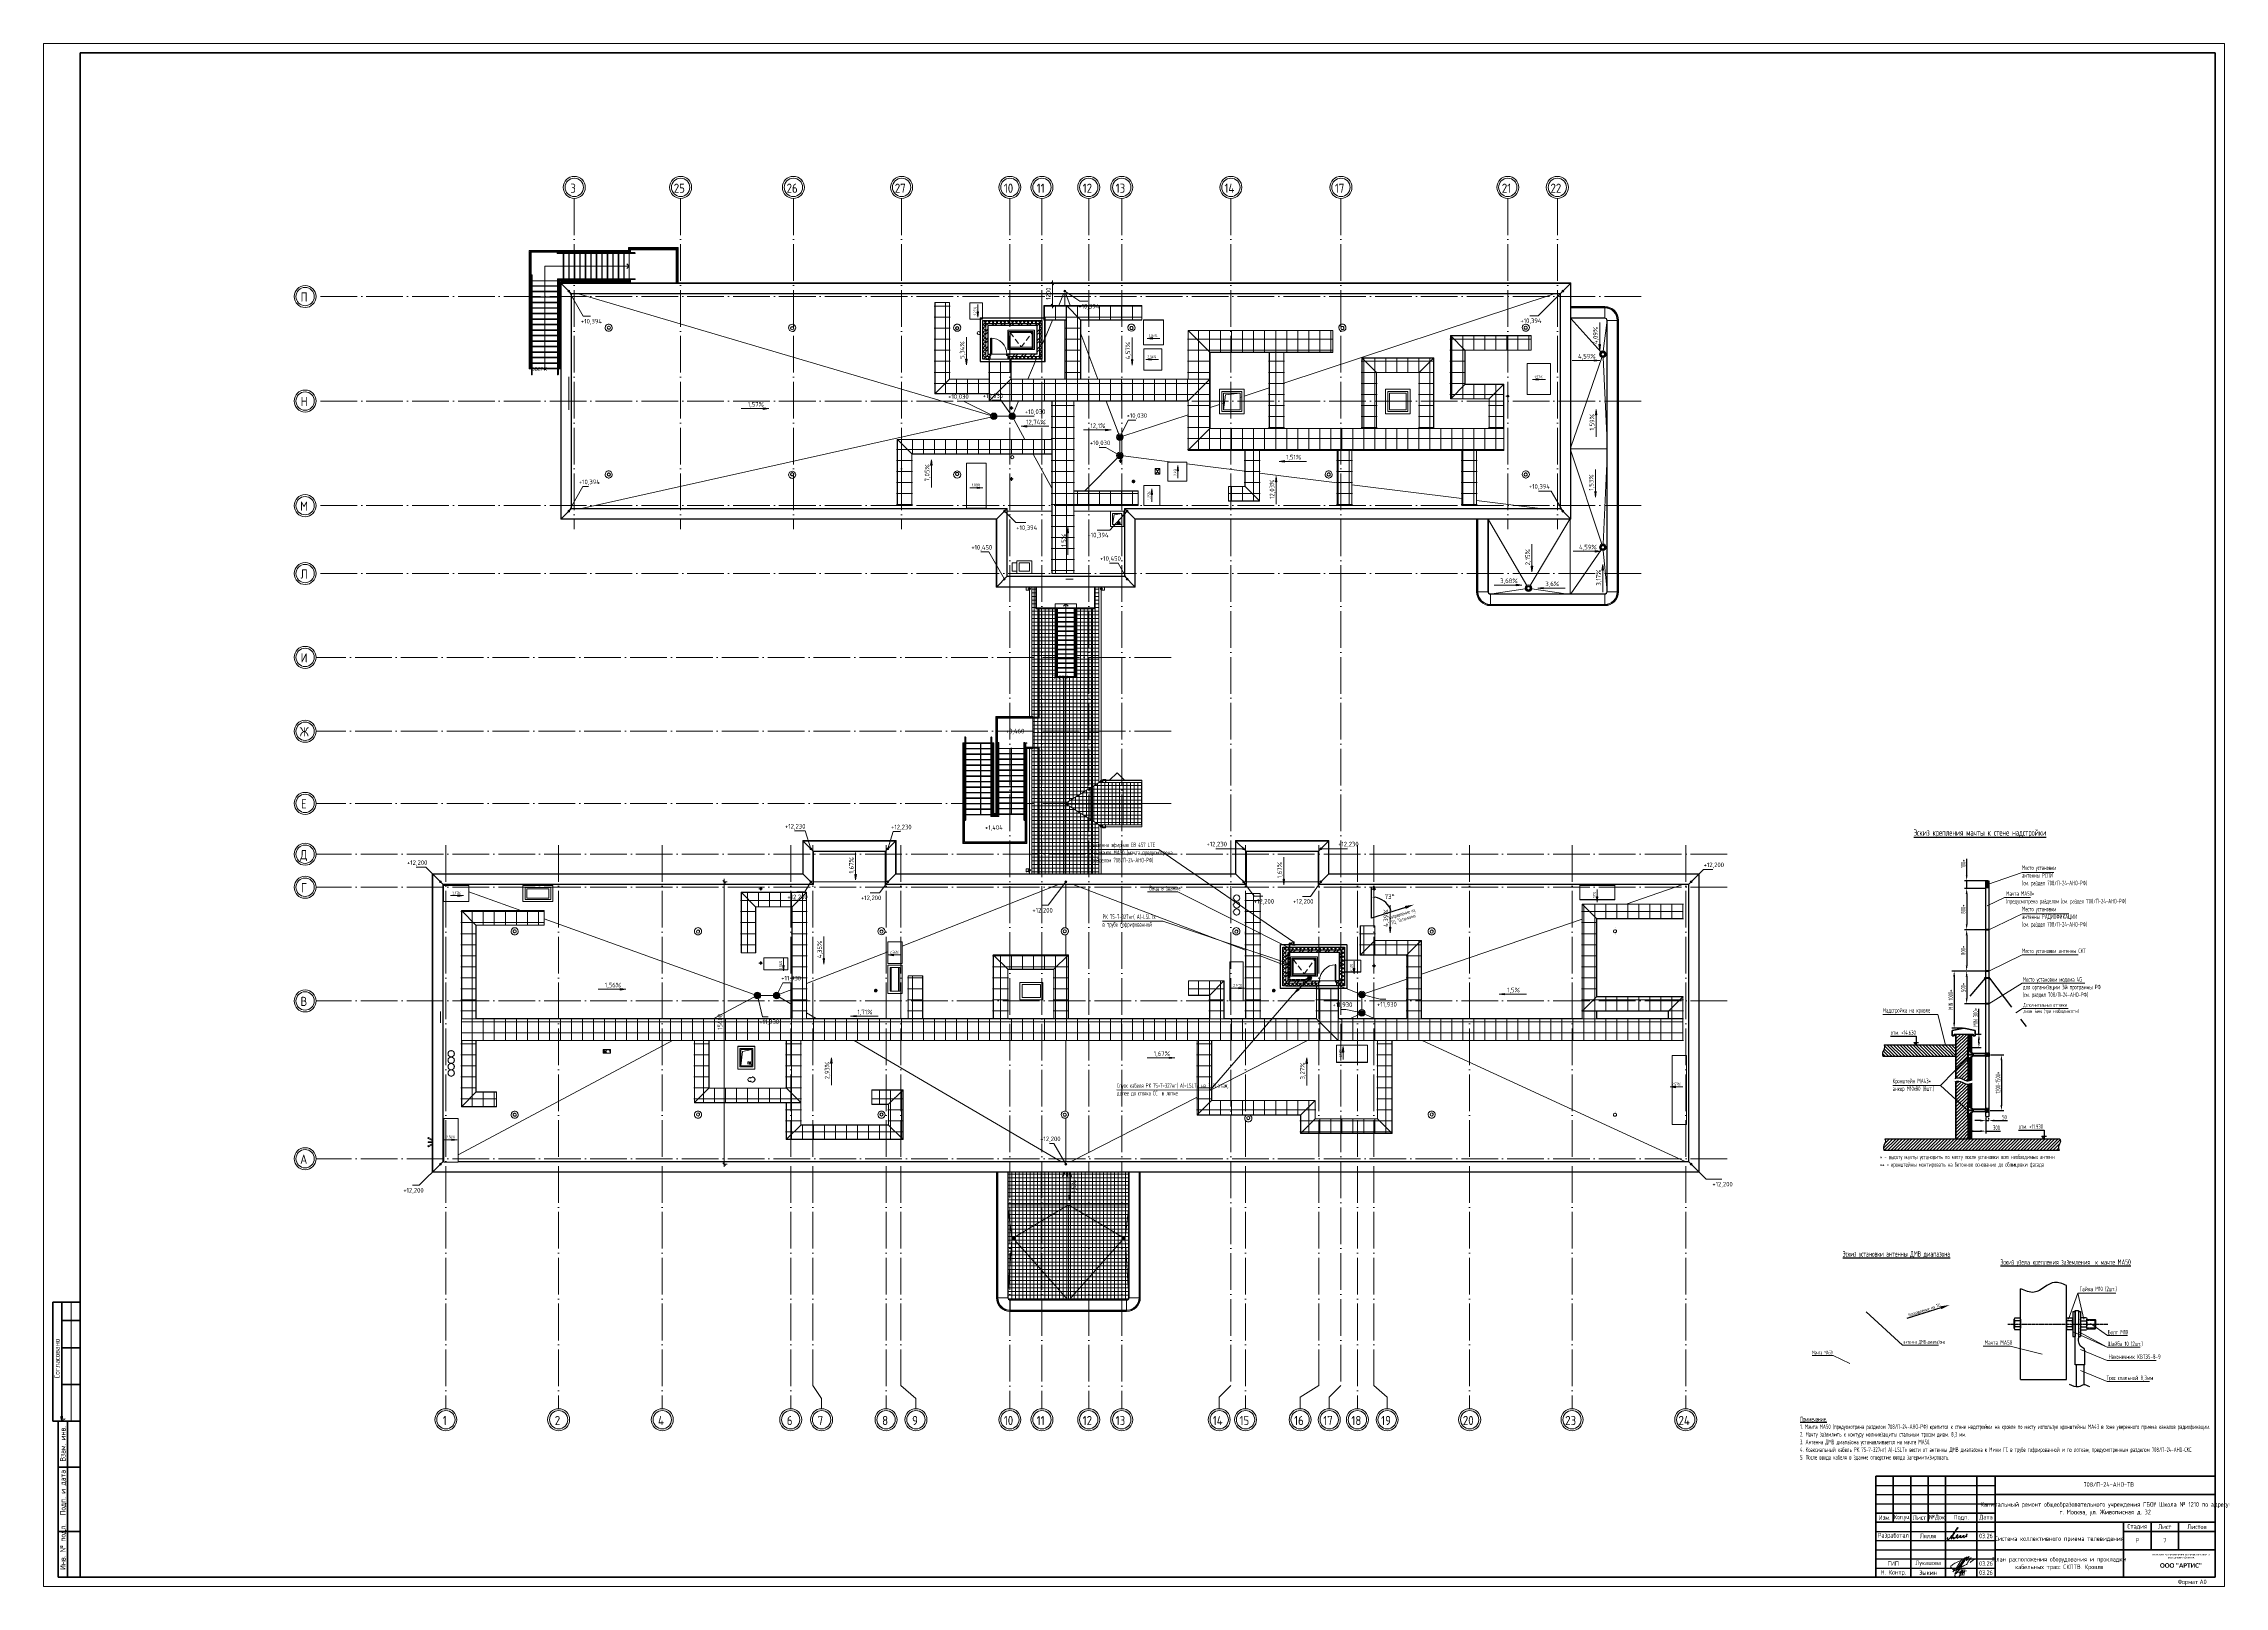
# Model space of a CAD drawing. Header units: millimetres. Extents: x -259793 to 503324, y -44556 to 93494.
# Drawn here: x 384424 to 503324, y -39203 to 44897 of the extents above; entities that cross this region are included whole.
import ezdxf
from ezdxf.enums import TextEntityAlignment as Align

# ---------------------------------------------------------------- set-up
doc = ezdxf.new("R2010")
doc.units = ezdxf.units.MM
for name, pattern in [('ACAD_ISO10W100', [18.5, 12, -3, 0.5, -3]), ('ADSK_Линия сетки', [25, 20, -2.5, 0, -2.5]), ('ADSK_Осевая', [14, 10, -2, 0, -2]), ('ADSK_Сверху', [450, 300, -150]), ('DASHED', [7, 5, -2, 0]), ('Сверху', [3.96875, 2.38125, -1.5875]), ('фантом2', [31.75, 15.875, -3.175, 3.175, -3.175, 3.175, -3.175])]:
    doc.linetypes.add(name, pattern=pattern)
for name, color, linetype in [('0_ANNOT_Dimensions', 7, 'Continuous'), ('__НАДПИСИ', 7, 'Continuous'), ('СОТ', 7, 'Continuous'), ('стена', 20, 'Continuous'), ('Узлы', 7, 'Continuous')]:
    doc.layers.add(name, color=color, linetype=linetype)
for name, color, linetype, lineweight in [('__ФОРМАТ', 7, 'Continuous', 40), ('RC-Линии_связи-Адресные', 5, 'Continuous', 30), ('Воздуховоды', 7, 'Continuous', 18), ('Выноски', 5, 'Continuous', 15), ('Двери', 252, 'Continuous', 9), ('Крыша', 7, 'Continuous', 9), ('Крыша штриховка', 7, 'Continuous', 9), ('Лестницы', 252, 'Continuous', 9), ('Линии', 7, 'Continuous', 9), ('Мебель', 252, 'Continuous', 18), ('Обобщенные модели', 252, 'Continuous', 18), ('Оборудование', 8, 'Continuous', 18), ('Ограждение', 252, 'Continuous', 9), ('Оси', 252, 'Continuous', 9), ('Отметки', 7, 'Continuous', 9), ('ОФ_рамка', 8, 'Continuous', 60), ('Перекрытие', 252, 'Continuous', 18), ('Подписи', 7, 'Continuous', 13), ('Размеры', 7, 'Continuous', 9), ('Стены внутренние', 7, 'Continuous', 18), ('Стены наружные', 7, 'Continuous', 18), ('Стены штриховка', 7, 'Continuous', 9), ('Стрелки вверх', 7, 'Continuous', 18), ('Траектории лестницы', 7, 'Continuous', 18), ('Трубопровод', 7, 'Continuous', 18)]:
    doc.layers.add(name, color=color, linetype=linetype, lineweight=lineweight)
doc.layers.add('ОФ_подписи', color=5, linetype='Continuous', lineweight=13, true_color=0x0000ff)
doc.styles.add('GOST 2.304 type A', font='', dxfattribs={"height": 250})
doc.styles.add('GOST Common', font='', dxfattribs={"width": 0.9, "height": 500})
doc.styles.add('GOST Common_1', font='', dxfattribs={"height": 250})
doc.styles.add('GOST Common_2', font='', dxfattribs={"width": 0.9, "height": 250})
doc.styles.add('GOST Common_5', font='', dxfattribs={"width": 0.9, "height": 2.5})
doc.styles.add('ISOCPEUR', font='isocpeur.ttf', dxfattribs={"width": 0.9, "height": 350})
doc.styles.add('RubezhCAD', font='', dxfattribs={"oblique": 10})
doc.styles.get("Standard").update_dxf_attribs({"font": ''})
doc.styles.add('TEXT', font='', dxfattribs={"width": 0.75})
doc.styles.add('ГОСТ 2.304', font='')
doc.styles.get('GOST 2.304 type A').set_extended_font_data('GOST 2.304 type A')
doc.styles.get('GOST Common').set_extended_font_data('GOST type B')
doc.styles.get('GOST Common_1').set_extended_font_data('GOST type B')
doc.styles.get('GOST Common_2').set_extended_font_data('GOST type B')
doc.styles.get('GOST Common_5').set_extended_font_data('GOST 2.304 type A')
doc.styles.get('RubezhCAD').set_extended_font_data('GOST type A')
doc.styles.get('Standard').set_extended_font_data('GOST type B')
doc.styles.get('TEXT').set_extended_font_data('GOST type A')
doc.styles.get('ГОСТ 2.304').set_extended_font_data('GOST 2.304 type A')
doc.dimstyles.new('ISO-25', dxfattribs={"dimtxt": 2.5, "dimasz": 2.5, "dimexe": 1.25, "dimexo": 0.625, "dimtad": 1, "dimtxsty": 'Standard', "dimcen": 2.5, "dimadec": 0, "dimazin": 0, "dimtfac": 1, "dimtmove": 0, "dimatfit": 3, "dimfxl": 1, "dimarcsym": 0})
doc.dimstyles.get("Standard").update_dxf_attribs({"dimtxt": 0.18, "dimasz": 0.18, "dimexe": 0.18, "dimexo": 0.0625, "dimgap": 0.09, "dimtad": 0, "dimtih": 1, "dimtoh": 1, "dimdec": 4, "dimzin": 0, "dimdsep": 46, "dimtxsty": 'Standard', "dimcen": 0.09, "dimadec": 0, "dimazin": 0, "dimtfac": 1, "dimtdec": 4, "dimtofl": 0, "dimtmove": 0, "dimatfit": 3, "dimfxl": 1, "dimtolj": 1, "dimtzin": 0, "dimarcsym": 0})
pattern_1 = [(45, (9695.57, 259594.34), (-88.388348, 88.388348), [])]
pattern_2 = [(0, (-35002.24, 20977.94), (0, 600), []), (90, (-35002.24, 20977.94), (-600, 4e-14), [])]
pattern_3 = [(0, (-35002.24, 32465.08), (0, 424.264), []), (90, (-35002.24, 32465.1), (-600, 4e-14), [])]
pattern_4 = [(0, (-31794.7, 20977.94), (0, 600), []), (90, (-31794.73, 20977.94), (-424.264, 3e-14), [])]
pattern_5 = [(0, (-30480.7, 20977.94), (0, 600), []), (90, (-30480.73, 20977.94), (-424.264, 3e-14), [])]
pattern_6 = [(0, (-35002.24, 34473.58), (0, 424.264), []), (90, (-35002.24, 34473.6), (-600, 4e-14), [])]
pattern_7 = [(0, (-35002.24, 33359.58), (0, 424.264), []), (90, (-35002.24, 33359.6), (-600, 4e-14), [])]
pattern_8 = [(0, (-50486.9, 20977.94), (0, 600), []), (90, (-50486.88, 20977.94), (-424.264, 3e-14), [])]
pattern_9 = [(0, (-51600.9, 20977.94), (0, 600), []), (90, (-51600.88, 20977.94), (-424.264, 3e-14), [])]

# ---------------------------------------------------------------- blocks, each defined once
blk = doc.blocks.new('А0')
at = {"layer": 'ОФ_рамка', "color": 0, "linetype": 'Continuous', "lineweight": 5, "ltscale": 100}
for points in [[(341068, -309617), (222168, -309617)], [(222168, -309617), (222168, -393717)], [(341068, -393717), (341068, -309617)], [(222168, -393717), (341068, -393717)]]:
    blk.add_lwpolyline(points, dxfattribs=at)
at = {"layer": 'ОФ_рамка', "color": 0, "linetype": 'Continuous', "ltscale": 100}
for points in [[(340568, -310117), (224168, -310117)], [(224168, -310117), (224168, -393217)], [(340568, -393217), (340568, -310117)], [(224168, -393217), (340568, -393217)]]:
    blk.add_lwpolyline(points, dxfattribs=at)
at = {"layer": 'ОФ_рамка', "color": 0, "linetype": 'Continuous'}
for points in [[(222668, -384717), (222668, -378217)], [(224168, -378217), (222668, -378217)], [(223168, -384717), (223168, -378217)], [(223168, -379217), (224168, -379217)], [(224168, -393217), (224168, -378217)], [(223168, -380717), (224168, -380717)], [(223168, -382717), (224168, -382717)], [(222668, -384717), (224168, -384717)], [(222968, -393217), (222968, -384717)], [(223468, -393217), (223468, -384717)], [(222968, -387217), (224168, -387217)], [(222968, -390717), (224168, -390717)], [(224168, -393217), (222968, -393217)]]:
    blk.add_lwpolyline(points, dxfattribs=at)
at = {"layer": 'ОФ_рамка', "color": 0, "linetype": 'Continuous', "lineweight": 5}
blk.add_lwpolyline([(223668, -384717), (223668, -378217)], dxfattribs=at)
at = {"layer": 'ОФ_рамка', "color": 0, "linetype": 'Continuous', "lineweight": 5, "char_height": 300, "attachment_point": 1, "rotation": 90, "style": 'ГОСТ 2.304'}
for s, insert, width in [('\\fGOST 2.304 type A|b0|i0|c1|p34;\\W1.0000000000;\\T1.0000000000;\\o\\lСогласовано', (222748, -382374), 1992.86), ('\\fGOST 2.304 type A|b0|i0|c1|p34;\\W1.0000000000;\\T1.0000000000;\\o\\lВзам. инв. №', (223066, -386910), 2077.93), ('\\fGOST 2.304 type A|b0|i0|c1|p34;\\W1.0000000000;\\T1.0000000000;\\o\\lПодп. и дата', (223068, -389839), 2065.5), ('\\fGOST 2.304 type A|b0|i0|c1|p34;\\W1.0000000000;\\T1.0000000000;\\o\\lИнв. № подл.', (223065, -392816), 2070.21)]:
    blk.add_mtext(s, dxfattribs=dict(at, insert=insert, width=width))
at = {"layer": 'ОФ_рамка', "color": 0, "linetype": 'Continuous', "lineweight": 5, "ltscale": 100, "char_height": 250, "attachment_point": 1, "style": 'ГОСТ 2.304'}
for s, insert, width in [('\\fGOST 2.304 type A|b0|i0|c1|p34;\\W1.0000000000;\\T1.0000000000;\\o\\lФормат', (338524, -393342), 1107.32), ('A0', (339716, -393345), 375.36)]:
    blk.add_mtext(s, dxfattribs=dict(at, insert=insert, width=width))
blk = doc.blocks.new('П_Зыкин')
at = {"layer": 'ОФ_подписи', "color": 5, "ltscale": 100, "transparency": 33554687}
for p, q in [((142, 249), (62, -174)), ((102, 37), (218, 37)), ((258, 249), (178, -174))]:
    blk.add_line(p, q, dxfattribs=at)
blk.add_lwpolyline([(-462, 273), (-74, 273), (-446, -30)], dxfattribs=at)
for centre, radius, start, end in [((-271, -94), 186, 314.23929, 159.93483), ((345, -1372), 1523, 88.87583, 117.8788), ((1109, -252), 1204, 158.75935, 174.23097), ((-1024, 224), 1068, 337.81444, 2.88593), ((-849, 72), 852, 342.83077, 7.48151), ((-9, 182), 4.48, 8.96906, 155.65511), ((-643, 22), 732, 344.4555, 20.46196), ((-318, -169), 151, 108.7568, 173.42509), ((-287, -115), 185, 191.53585, 322.35119)]:
    blk.add_arc(centre, radius, start, end, dxfattribs=at)
blk = doc.blocks.new('П_Лукашова')
at = {"layer": 'ОФ_подписи', "color": 5}
for p, q in [((221, 339), (-221, -339)), ((286, 371), (-156, -307)), ((283, 370), (218, 338))]:
    blk.add_line(p, q, dxfattribs=at)
for points in [[(-221, -339), (-276, -344), (-368, -289), (-446, -221), (-505, -166), (-522, -116), (-412, -16), (-295, 56), (-173, 120), (-49, 179), (33, 216), (87, 237), (52, 221), (11, 167), (-59, 51), (-126, -52), (-177, -132), (-256, -231), (-409, -409)], [(360, 20), (294, -18), (203, -65), (91, -124), (-73, -248)], [(366, 415), (236, 213), (85, -37), (-50, -300)], [(221, 301), (344, 360), (434, 401), (475, 416), (464, 395), (420, 336), (342, 232), (310, 203), (337, 221), (420, 283), (490, 322), (558, 352), (576, 358), (491, 240), (403, 113), (374, 49), (360, 20)], [(530, 102), (646, 199), (748, 254)]]:
    blk.add_spline(points, degree=3, dxfattribs=at)
blk = doc.blocks.new('штамп')
at = {"layer": '__ФОРМАТ', "linetype": 'Continuous', "lineweight": 50}
for p, q in [((531929, 45357), (531929, 50857)), ((531929, 50857), (550429, 50857)), ((532879, 48357), (532879, 50857)), ((533829, 45357), (533829, 50857)), ((534779, 48357), (534779, 50857)), ((535729, 45357), (535729, 50857)), ((537429, 45357), (537429, 50857)), ((538429, 45357), (538429, 50857)), ((550429, 45357), (550429, 50857)), ((531929, 48857), (538429, 48857)), ((538429, 49857), (550429, 49857)), ((531929, 48357), (550429, 48357)), ((545429, 45357), (545429, 48357)), ((545429, 47857), (550429, 47857)), ((546929, 46857), (546929, 48357)), ((548429, 46857), (548429, 48357)), ((538429, 46857), (550429, 46857)), ((531929, 45357), (550429, 45357))]:
    blk.add_line(p, q, dxfattribs=at)
at = {"layer": '__ФОРМАТ', "linetype": 'Continuous', "lineweight": -2}
for p, q in [((531929, 50357), (538429, 50357)), ((531929, 49857), (538429, 49857)), ((531929, 49357), (538429, 49357)), ((531929, 48857), (538429, 48857)), ((531929, 47857), (538429, 47857)), ((531929, 47357), (538429, 47357)), ((531929, 46857), (538429, 46857)), ((538429, 46857), (550429, 46857)), ((531929, 46357), (538429, 46357)), ((531929, 45857), (538429, 45857))]:
    blk.add_line(p, q, dxfattribs=at)
at = {"layer": 'Подписи', "color": 5, "lineweight": 25}
blk.add_lwpolyline([(535847, 47525), (535833, 47500), (535823, 47461), (535824, 47440), (535829, 47423), (535840, 47414), (535857, 47413), (535876, 47421), (535897, 47435), (535917, 47454), (536005, 47539), (536088, 47624), (536142, 47690), (536203, 47776), (536266, 47874), (536323, 47953), (536362, 48009), (536395, 48059), (536405, 48060), (536397, 48045), (536295, 47925), (536205, 47790), (536095, 47603), (536059, 47544), (536038, 47506), (536029, 47485), (536027, 47473), (536027, 47462), (536031, 47457), (536037, 47454), (536045, 47456), (536057, 47466), (536072, 47479), (536107, 47506), (536133, 47525), (536147, 47532), (536152, 47532), (536153, 47529), (536150, 47520), (536147, 47504), (536146, 47491), (536148, 47479), (536150, 47471), (536157, 47465), (536166, 47462), (536178, 47464), (536189, 47469), (536215, 47480), (536240, 47498), (536281, 47529), (536306, 47550), (536324, 47567), (536342, 47582), (536372, 47609), (536388, 47629), (536397, 47646), (536399, 47657), (536398, 47666), (536393, 47671), (536383, 47671), (536372, 47667), (536356, 47653), (536336, 47632), (536323, 47612), (536313, 47599), (536309, 47587), (536310, 47579), (536315, 47575), (536326, 47579), (536335, 47585), (536344, 47592), (536348, 47595), (536352, 47596), (536354, 47595), (536355, 47592), (536349, 47583), (536342, 47575), (536334, 47561), (536326, 47547), (536322, 47538), (536320, 47531), (536321, 47523), (536325, 47519), (536328, 47519), (536333, 47524), (536338, 47527), (536344, 47526), (536346, 47520), (536351, 47508), (536355, 47498), (536359, 47493), (536366, 47491), (536375, 47491), (536385, 47497), (536412, 47513), (536436, 47532), (536466, 47559), (536491, 47583), (536517, 47607), (536529, 47621), (536545, 47642), (536547, 47643), (536546, 47644), (536543, 47644), (536541, 47642), (536538, 47637), (536499, 47577), (536491, 47558), (536482, 47544), (536480, 47535), (536479, 47529), (536481, 47524), (536483, 47522), (536489, 47523), (536494, 47526), (536502, 47532), (536512, 47539), (536522, 47544), (536530, 47548), (536541, 47549), (536547, 47546), (536550, 47541), (536551, 47531), (536552, 47525), (536553, 47521), (536558, 47517), (536562, 47515), (536568, 47515), (536575, 47517), (536583, 47523), (536596, 47533), (536617, 47547), (536636, 47561), (536659, 47583), (536688, 47609), (536702, 47620), (536713, 47630), (536721, 47636), (536727, 47641), (536727, 47643), (536726, 47644), (536723, 47643), (536720, 47638), (536715, 47629), (536693, 47594), (536681, 47575), (536676, 47566), (536674, 47557), (536677, 47551), (536679, 47547), (536684, 47546), (536689, 47549), (536695, 47552), (536700, 47554), (536709, 47554), (536716, 47551), (536717, 47545), (536719, 47535), (536721, 47527), (536725, 47524), (536731, 47520), (536741, 47523), (536747, 47528), (536757, 47534), (536779, 47550), (536809, 47572), (536842, 47600), (536865, 47623), (536880, 47642), (536895, 47664), (536899, 47675), (536901, 47684), (536898, 47689), (536891, 47693), (536881, 47689), (536873, 47682), (536862, 47668), (536856, 47654), (536855, 47638), (536856, 47622), (536856, 47598), (536858, 47583), (536860, 47572), (536864, 47560), (536871, 47551)], dxfattribs=at)
at = {"layer": 'ОФ_подписи'}
for name, p, xscale, yscale, zscale in [('П_Лукашова', (536533, 46057), 1.010226427429054, 1.010226427429054, 1.010226427429054), ('П_Зыкин', (536581, 45585), 0.7621923841183493, 0.7621923841183493, 0.7621923841183493)]:
    blk.add_blockref(name, p, dxfattribs=dict(at, xscale=xscale, yscale=yscale, zscale=zscale))
at = {"transparency": 33554687, "attachment_point": 5, "style": 'ГОСТ 2.304'}
for s, insert, char_height, width in [('{\\fArial|b0|i0|c204|p34;комплексное проектирование промышленных и гражданских объектов}', (548563, 46495), 100, 3372.21), ('{\\fCorbel Light|b1|i0|c204|p34;ООО "АРТИС"}', (548563, 45995), 250, 4171.2)]:
    blk.add_mtext(s, dxfattribs=dict(at, insert=insert, char_height=char_height, width=width))
at = {"layer": '__НАДПИСИ', "lineweight": 9, "ltscale": 2, "style": 'ISOCPEUR', "flags": 1}
blk.add_attdef('NOTATION', (548864, 51134), '', height=250, dxfattribs=at)
at = {"layer": '__НАДПИСИ', "lineweight": 9, "ltscale": 2, "style": 'RubezhCAD', "oblique": 10}
blk.add_attdef('SHEET', text='', height=250, dxfattribs=at).set_placement((547679, 47357), align=Align.MIDDLE_CENTER)
at = {"layer": '__ФОРМАТ', "color": 7, "linetype": 'Continuous', "lineweight": 20, "char_height": 250, "attachment_point": 5, "style": 'GOST 2.304 type A'}
for s, insert, width in [('\\pi-7.5,l7.5,t7.5;{\\W0.9;\\C256;Кол.уч.}', (533354, 48607), 950), ('Капитальный ремонт общеобразовательного учреждения ГБОУ Школа № 1210 по адресу:      \\Pг. Москва, ул. Живописная д. 32', (544429, 49085), 12000), ('Система коллективного приема телевидения ', (541929, 47427), 7000)]:
    blk.add_mtext(s, dxfattribs=dict(at, insert=insert, width=width))
at = {"layer": '__ФОРМАТ', "color": 7, "linetype": 'Continuous', "lineweight": 20, "char_height": 250, "attachment_point": 5, "line_spacing_factor": 1.2, "style": 'GOST 2.304 type A'}
for s, insert, width in [('\\pi-7.5,l7.5,t7.5;{\\C256;№Док}', (535254, 48607), 950), ('\\pi-7.5,l7.5,t7.5;{\\C256;Подп.}', (536584, 48607), 1710.72), ('\\pi-7.5,l7.5,t7.5;{\\C256;Дата}', (537929, 48607), 1000), ('\\pi-7.5,l7.5,t7.5;{\\C256;Изм.}', (532404, 48607), 950), ('\\pi-7.5,l7.5,t7.5;{\\C256;Разработал}', (532879, 47607), 1900), ('\\pi-7.5,l7.5,t7.5;{\\C256;Лист}', (534304, 48607), 950), ('{\\C256;Лялля}', (534779, 47607), 1900), ('{\\C256;03.26}', (537929, 47607), 1000), ('\\pi-7.5,l7.5,t7.5;{\\C256;Стадия}', (546179, 48107), 1500), ('\\pi-7.5,l7.5,t7.5;{\\C256;Лист}', (547679, 48107), 1500), ('\\pi-7.5,l7.5,t7.5;{\\C256;Листов}', (549429, 48107), 2000), ('\\pi-750,l750,t750;{\\C256;Р}', (546179, 47357), 1500), ('{\\C256;Н. Контр. }', (532879, 45592), 1900), ('\\pi-7.5,l7.5,t7.5;{\\C256;ГИП}', (532879, 46107), 1900), ('{\\C256;Лукашова}', (534779, 46107), 1900), ('\\pi-750,l750,t750;{\\C256;Зыкин}', (534779, 45607), 1900), ('{\\C256;03.26}', (537929, 46107), 1000), ('{\\C256;03.26}', (537929, 45607), 1000)]:
    blk.add_mtext(s, dxfattribs=dict(at, insert=insert, width=width))
at = {"layer": 'стена', "color": 18, "true_color": 0x000000, "insert": (543249, 50539), "char_height": 250, "width": 3851.47, "attachment_point": 1, "style": 'GOST 2.304 type A'}
blk.add_mtext('708/П-24-АНО-ТВ', dxfattribs=at)
blk = doc.blocks.new('Hex Nut ½ in. -side')
at = {"lineweight": 30}
for p, q in [((0, -0.32), (0, 0.32)), ((0.03, 0.22), (0.42, 0.22)), ((0.45, 0.32), (0.45, -0.32)), ((0.03, -0.22), (0.42, -0.22))]:
    blk.add_line(p, q, dxfattribs=at)
for points in [[(0.03, 0.43), (0.42, 0.43)], [(0.42, -0.43), (0.03, -0.43)]]:
    blk.add_lwpolyline(points, dxfattribs=at)
for centre, radius, start, end in [((0.21, 0.32), 0.21, 149.0201, 210.9799), ((0.8, 0), 0.796, 164.2217, 195.7782), ((0.24, 0.32), 0.21, 329.0201, 30.9799), ((-0.35, 0), 0.796, 344.2218, 15.7782), ((0.21, -0.32), 0.21, 149.0201, 210.9799), ((0.24, -0.32), 0.21, 329.0201, 30.9799)]:
    blk.add_arc(centre, radius, start, end, dxfattribs=at)
blk = doc.blocks.new('*D1149')
at = {"layer": 'Defpoints', "color": 0, "transparency": 16777216}
for p in [(490502, -10221), (490488, -13257), (491167, -13257)]:
    blk.add_point(p, dxfattribs=at)
at = {"layer": 'Выноски', "lineweight": 30, "transparency": 16777216}
for p, q in [((490564, -10221), (491292, -10221)), ((491167, -10521), (491167, -12957)), ((490551, -13257), (491292, -13257))]:
    blk.add_line(p, q, dxfattribs=at)
at = {"layer": 'Выноски', "transparency": 16777216}
for points in [[(491117, -10521), (491217, -10521), (491167, -10221)], [(491117, -12957), (491217, -12957), (491167, -13257)]]:
    blk.add_solid(points, dxfattribs=at)
at = {"layer": 'Выноски', "lineweight": 15, "transparency": 16777216, "insert": (490980, -11739), "char_height": 250, "attachment_point": 5, "rotation": 90, "style": 'TEXT'}
blk.add_mtext('1200-1500*', dxfattribs=at)
blk = doc.blocks.new('*D1150')
at = {"layer": 'Defpoints', "color": 0, "transparency": 16777216}
for p in [(489273, -1154), (490295, -1154), (490483, -740)]:
    blk.add_point(p, dxfattribs=at)
at = {"layer": 'Выноски', "lineweight": 30, "transparency": 16777216}
for p, q in [((489273, -440), (489273, 454)), ((490421, -740), (489148, -740)), ((490232, -1154), (489148, -1154)), ((489273, -1154), (489273, -740)), ((489273, -1454), (489273, -1754))]:
    blk.add_line(p, q, dxfattribs=at)
at = {"layer": 'Выноски', "transparency": 16777216}
for points in [[(489223, -440), (489323, -440), (489273, -740)], [(489223, -1454), (489323, -1454), (489273, -1154)]]:
    blk.add_solid(points, dxfattribs=at)
at = {"layer": 'Выноски', "lineweight": 15, "transparency": 16777216, "insert": (489085, 190), "char_height": 250, "attachment_point": 5, "rotation": 90, "style": 'TEXT'}
blk.add_mtext('100*', dxfattribs=at)
blk = doc.blocks.new('*D1157')
at = {"layer": 'Defpoints', "color": 0, "transparency": 16777216}
for p in [(489335, -13642), (490322, -13584), (489335, -14387)]:
    blk.add_point(p, dxfattribs=at)
at = {"layer": 'Выноски', "lineweight": 30, "transparency": 16777216}
for p, q in [((489335, -13704), (489335, -14512)), ((490322, -13647), (490322, -14512)), ((489635, -14387), (490022, -14387)), ((490322, -14387), (491122, -14387))]:
    blk.add_line(p, q, dxfattribs=at)
at = {"layer": 'Выноски', "transparency": 16777216}
for points in [[(489635, -14337), (489635, -14437), (489335, -14387)], [(490022, -14337), (490022, -14437), (490322, -14387)]]:
    blk.add_solid(points, dxfattribs=at)
at = {"layer": 'Выноски', "lineweight": 15, "transparency": 16777216, "insert": (490899, -14200), "char_height": 250, "attachment_point": 5, "style": 'TEXT'}
blk.add_mtext('300', dxfattribs=at)
blk = doc.blocks.new('*D1151')
at = {"layer": 'Defpoints', "color": 0, "transparency": 16777216}
for p in [(489635, -9092), (489373, -9834), (489941, -9834)]:
    blk.add_point(p, dxfattribs=at)
at = {"layer": 'Выноски', "lineweight": 30, "transparency": 16777216}
for p, q in [((489941, -9092), (489941, -7713)), ((489697, -9092), (490066, -9092)), ((489941, -9534), (489941, -9392)), ((489435, -9834), (490066, -9834))]:
    blk.add_line(p, q, dxfattribs=at)
at = {"layer": 'Выноски', "transparency": 16777216}
for points in [[(489891, -9392), (489991, -9392), (489941, -9092)], [(489891, -9534), (489991, -9534), (489941, -9834)]]:
    blk.add_solid(points, dxfattribs=at)
at = {"layer": 'Выноски', "lineweight": 15, "transparency": 16777216, "insert": (489752, -8185), "char_height": 250, "attachment_point": 5, "rotation": 90, "style": 'TEXT'}
blk.add_mtext('МIN 300*', dxfattribs=at)
blk = doc.blocks.new('*D1152')
at = {"layer": 'Defpoints', "color": 0, "transparency": 16777216}
for p in [(490322, -5658), (488592, -8779), (489113, -8779)]:
    blk.add_point(p, dxfattribs=at)
at = {"layer": 'Выноски', "lineweight": 30, "transparency": 16777216}
for p, q in [((490260, -5658), (488467, -5658)), ((488592, -5958), (488592, -8479)), ((489050, -8779), (488467, -8779))]:
    blk.add_line(p, q, dxfattribs=at)
at = {"layer": 'Выноски', "transparency": 16777216}
for points in [[(488542, -5958), (488642, -5958), (488592, -5658)], [(488542, -8479), (488642, -8479), (488592, -8779)]]:
    blk.add_solid(points, dxfattribs=at)
at = {"layer": 'Выноски', "lineweight": 15, "transparency": 16777216, "insert": (488404, -7219), "char_height": 250, "attachment_point": 5, "rotation": 90, "style": 'TEXT'}
blk.add_mtext('MIN 1000*', dxfattribs=at)
blk = doc.blocks.new('*D1153')
at = {"layer": 'Defpoints', "color": 0, "transparency": 16777216}
for p in [(490403, -1154), (489273, -3406), (490295, -3406)]:
    blk.add_point(p, dxfattribs=at)
at = {"layer": 'Выноски', "lineweight": 30, "transparency": 16777216}
for p, q in [((490340, -1154), (489148, -1154)), ((489273, -1454), (489273, -3106)), ((490232, -3406), (489148, -3406))]:
    blk.add_line(p, q, dxfattribs=at)
at = {"layer": 'Выноски', "transparency": 16777216}
for points in [[(489223, -1454), (489323, -1454), (489273, -1154)], [(489223, -3106), (489323, -3106), (489273, -3406)]]:
    blk.add_solid(points, dxfattribs=at)
at = {"layer": 'Выноски', "lineweight": 15, "transparency": 16777216, "insert": (489085, -2280), "char_height": 250, "attachment_point": 5, "rotation": 90, "style": 'TEXT'}
blk.add_mtext('800*', dxfattribs=at)
blk = doc.blocks.new('*D1154')
at = {"layer": 'Defpoints', "color": 0, "transparency": 16777216}
for p in [(490403, -3406), (489273, -5658), (490295, -5658)]:
    blk.add_point(p, dxfattribs=at)
at = {"layer": 'Выноски', "lineweight": 30, "transparency": 16777216}
for p, q in [((490340, -3406), (489148, -3406)), ((489273, -3706), (489273, -5358)), ((490232, -5658), (489148, -5658))]:
    blk.add_line(p, q, dxfattribs=at)
at = {"layer": 'Выноски', "transparency": 16777216}
for points in [[(489223, -3706), (489323, -3706), (489273, -3406)], [(489223, -5358), (489323, -5358), (489273, -5658)]]:
    blk.add_solid(points, dxfattribs=at)
at = {"layer": 'Выноски', "lineweight": 15, "transparency": 16777216, "insert": (489085, -4532), "char_height": 250, "attachment_point": 5, "rotation": 90, "style": 'TEXT'}
blk.add_mtext('800*', dxfattribs=at)
blk = doc.blocks.new('*D1155')
at = {"layer": 'Defpoints', "color": 0, "transparency": 16777216}
for p in [(490322, -13584), (490483, -13812), (490483, -13812)]:
    blk.add_point(p, dxfattribs=at)
at = {"layer": 'Выноски', "lineweight": 30, "transparency": 16777216}
for p, q in [((490022, -13812), (489722, -13812)), ((490322, -13647), (490322, -13937)), ((490322, -13812), (490483, -13812)), ((490483, -13750), (490483, -13687)), ((490783, -13812), (491496, -13812))]:
    blk.add_line(p, q, dxfattribs=at)
at = {"layer": 'Выноски', "transparency": 16777216}
for points in [[(490022, -13762), (490022, -13862), (490322, -13812)], [(490783, -13762), (490783, -13862), (490483, -13812)]]:
    blk.add_solid(points, dxfattribs=at)
at = {"layer": 'Выноски', "lineweight": 15, "transparency": 16777216, "insert": (491333, -13625), "char_height": 250, "attachment_point": 5, "style": 'TEXT'}
blk.add_mtext('50', dxfattribs=at)
blk = doc.blocks.new('*D1156')
at = {"layer": 'Defpoints', "color": 0, "transparency": 16777216}
for p in [(490403, -5658), (489273, -7441), (490511, -7441)]:
    blk.add_point(p, dxfattribs=at)
at = {"layer": 'Выноски', "lineweight": 30, "transparency": 16777216}
for p, q in [((490340, -5658), (489148, -5658)), ((489273, -5958), (489273, -7141)), ((490448, -7441), (489148, -7441))]:
    blk.add_line(p, q, dxfattribs=at)
at = {"layer": 'Выноски', "transparency": 16777216}
for points in [[(489223, -5958), (489323, -5958), (489273, -5658)], [(489223, -7141), (489323, -7141), (489273, -7441)]]:
    blk.add_solid(points, dxfattribs=at)
at = {"layer": 'Выноски', "lineweight": 15, "transparency": 16777216, "insert": (489085, -6549), "char_height": 250, "attachment_point": 5, "rotation": 90, "style": 'TEXT'}
blk.add_mtext('500*', dxfattribs=at)
blk = doc.blocks.new('Кровля Жив')
at = {"layer": 'Ограждение', "true_color": 0x636466}
h = blk.add_hatch(dxfattribs=at)
h.set_pattern_fill('FP_51', color=251, style=0, pattern_type=2)
h.set_pattern_definition([(0, (-38694.7, 20977.94), (0, 600), []), (90, (-38694.73, 20977.94), (-424.264, 3e-14), [])])
h.paths.add_polyline_path([(-41673, 42438), (-41663, 42448), (-41663, 47408), (-41673, 47408), (-41673, 42448)])
h = blk.add_hatch(dxfattribs=at)
h.set_pattern_fill('FP_25', color=251, style=0, pattern_type=2)
h.set_pattern_definition(pattern_2)
h.paths.add_polyline_path([(-41663, 42448), (-40883, 43228), (-40883, 47408), (-41663, 47408), (-41663, 42801)])
h = blk.add_hatch(dxfattribs=at)
h.set_pattern_fill('FP_52', color=251, style=0, pattern_type=2)
h.set_pattern_definition([(0, (-37580.7, 20977.94), (0, 600), []), (90, (-37580.73, 20977.94), (-424.264, 3e-14), [])])
h.paths.add_polyline_path([(-40883, 43228), (-40873, 43238), (-40873, 47408), (-40883, 47408), (-40883, 43238)])
h = blk.add_hatch(dxfattribs=at)
h.set_pattern_fill('FP_37', color=251, style=0, pattern_type=2)
h.set_pattern_definition(pattern_6)
h.paths.add_polyline_path([(-34598, 47245), (-34518, 47245), (-34518, 47255), (-35738, 47255), (-35738, 47245), (-34642, 47245)])
h = blk.add_hatch(dxfattribs=at)
h.set_pattern_fill('FP_18', color=251, style=0, pattern_type=2)
h.set_pattern_definition(pattern_2)
h.paths.add_polyline_path([(-35257, 46465), (-34518, 46465), (-34518, 47245), (-35738, 47245), (-35738, 46580), (-35670, 46579), (-35670, 46465), (-35572, 46465)])
h = blk.add_hatch(dxfattribs=at)
h.set_pattern_fill('FP_38', color=251, style=0, pattern_type=2)
h.set_pattern_definition(pattern_7)
h.paths.add_polyline_path([(-34598, 46455), (-34518, 46455), (-34518, 46465), (-35670, 46465), (-35670, 46455), (-34828, 46455)])
h = blk.add_hatch(dxfattribs=at)
h.set_pattern_fill('FP_35', color=251, style=0, pattern_type=2)
h.set_pattern_definition([(0, (-35117.2, 20977.94), (0, 600), []), (90, (-35117.23, 20977.94), (-424.264, 3e-14), [])])
h.paths.add_polyline_path([(-34508, 43228), (-34508, 47245), (-34518, 47255), (-34518, 43238)])
h = blk.add_hatch(dxfattribs=at)
h.set_pattern_fill('FP_37', color=251, style=0, pattern_type=2)
h.set_pattern_definition(pattern_6)
h.paths.add_polyline_path([(-31098, 47245), (-30398, 47245), (-30398, 47255), (-34518, 47255), (-34508, 47245), (-31106, 47245)])
h = blk.add_hatch(dxfattribs=at)
h.set_pattern_fill('FP_18', color=251, style=0, pattern_type=2)
h.set_pattern_definition(pattern_2)
h.paths.add_polyline_path([(-34456, 43228), (-33728, 43228), (-33728, 46465), (-34508, 47245), (-34508, 43228)])
h = blk.add_hatch(dxfattribs=at)
h.set_pattern_fill('FP_18', color=251, style=0, pattern_type=2)
h.set_pattern_definition(pattern_2)
h.paths.add_polyline_path([(-31911, 46465), (-30398, 46465), (-30398, 47245), (-34508, 47245), (-33728, 46465), (-32037, 46465)])
h = blk.add_hatch(dxfattribs=at)
h.set_pattern_fill('FP_36', color=251, style=0, pattern_type=2)
h.set_pattern_definition([(0, (-34003.2, 20977.94), (0, 600), []), (90, (-34003.23, 20977.94), (-424.264, 3e-14), [])])
h.paths.add_polyline_path([(-33728, 43228), (-33718, 43238), (-33718, 46455), (-33728, 46465), (-33728, 43238)])
h = blk.add_hatch(dxfattribs=at)
h.set_pattern_fill('FP_38', color=251, style=0, pattern_type=2)
h.set_pattern_definition(pattern_7)
h.paths.add_polyline_path([(-30398, 46455), (-30398, 46465), (-33728, 46465), (-33718, 46455), (-30548, 46455)])
h = blk.add_hatch(dxfattribs=at)
h.set_pattern_fill('FP_22', color=251, style=0, pattern_type=2)
h.set_pattern_definition(pattern_4)
h.paths.add_polyline_path([(-27863, 43238), (-27863, 45878), (-27873, 45888), (-27873, 43238)])
h = blk.add_hatch(dxfattribs=at)
h.set_pattern_fill('FP_29', color=251, style=0, pattern_type=2)
h.set_pattern_definition([(0, (-35002.24, 33790.08), (0, 424.264), []), (90, (-35002.24, 33790.1), (-600, 4e-14), [])])
h.paths.add_polyline_path([(-20686, 45878), (-19973, 45878), (-19973, 45888), (-27873, 45888), (-27863, 45878), (-21059, 45878)])
h = blk.add_hatch(dxfattribs=at)
h.set_pattern_fill('FP_18', color=251, style=0, pattern_type=2)
h.set_pattern_definition(pattern_2)
h.paths.add_polyline_path([(-27863, 43238), (-26683, 43238), (-26683, 44698), (-27863, 45878), (-27863, 43400)])
h = blk.add_hatch(dxfattribs=at)
h.set_pattern_fill('FP_18', color=251, style=0, pattern_type=2)
h.set_pattern_definition(pattern_2)
h.paths.add_polyline_path([(-26683, 44698), (-19973, 44698), (-19973, 45878), (-27863, 45878), (-27183, 45198)])
h = blk.add_hatch(dxfattribs=at)
h.set_pattern_fill('FP_59', color=251, style=0, pattern_type=2)
h.set_pattern_definition([(0, (-24639.7, 20977.94), (0, 600), []), (90, (-24639.73, 20977.94), (-424.264, 3e-14), [])])
h.paths.add_polyline_path([(-13563, 42153), (-13553, 42163), (-13553, 45600), (-13563, 45610), (-13563, 42163)])
h = blk.add_hatch(dxfattribs=at)
h.set_pattern_fill('FP_61', color=251, style=0, pattern_type=2)
h.set_pattern_definition([(0, (-35002.24, 33651.07), (0, 424.264), []), (90, (-35002.24, 33651.07), (-600, 4e-14), [])])
h.paths.add_polyline_path([(-9522, 45600), (-9163, 45600), (-9163, 45610), (-13563, 45610), (-13553, 45600), (-9894, 45600)])
h = blk.add_hatch(dxfattribs=at)
h.set_pattern_fill('FP_18', color=251, style=0, pattern_type=2)
h.set_pattern_definition(pattern_2)
h.paths.add_polyline_path([(-13553, 42163), (-12773, 42943), (-12773, 44820), (-13553, 45600), (-13553, 42202)])
h = blk.add_hatch(dxfattribs=at)
h.set_pattern_fill('FP_18', color=251, style=0, pattern_type=2)
h.set_pattern_definition(pattern_2)
h.paths.add_polyline_path([(-12773, 44820), (-9163, 44820), (-9163, 45600), (-13553, 45600), (-12903, 44950)])
h = blk.add_hatch(dxfattribs=at)
h.set_pattern_fill('FP_17', color=251, style=0, pattern_type=2)
h.set_pattern_definition([(0, (-37219.7, 20977.94), (0, 600), []), (90, (-37219.73, 20977.94), (-424.264, 3e-14), [])])
h.paths.add_polyline_path([(-38723, 42038), (-38713, 42048), (-38713, 44174), (-38723, 44174), (-38723, 42048)])
h = blk.add_hatch(dxfattribs=at)
h.set_pattern_fill('FP_18', color=251, style=0, pattern_type=2)
h.set_pattern_definition(pattern_2)
h.paths.add_polyline_path([(-38713, 42048), (-37533, 43228), (-37533, 44174), (-38713, 44174), (-38713, 42202)])
h = blk.add_hatch(dxfattribs=at)
h.set_pattern_fill('FP_19', color=251, style=0, pattern_type=2)
h.set_pattern_definition([(0, (-35905.7, 20977.94), (0, 600), []), (90, (-35905.73, 20977.94), (-424.264, 3e-14), [])])
h.paths.add_polyline_path([(-37533, 43228), (-37523, 43238), (-37523, 44174), (-37533, 44174), (-37533, 43238)])
h = blk.add_hatch(dxfattribs=at)
h.set_pattern_fill('FP_23', color=251, style=0, pattern_type=2)
h.set_pattern_definition(pattern_5)
h.paths.add_polyline_path([(-26673, 43238), (-26673, 44688), (-26683, 44698), (-26683, 43238)])
h = blk.add_hatch(dxfattribs=at)
h.set_pattern_fill('FP_30', color=251, style=0, pattern_type=2)
h.set_pattern_definition([(0, (-35002.24, 32476.08), (0, 424.264), []), (90, (-35002.24, 32476.1), (-600, 4e-14), [])])
h.paths.add_polyline_path([(-19973, 44688), (-19973, 44698), (-26683, 44698), (-26673, 44688), (-20128, 44688)])
h = blk.add_hatch(dxfattribs=at)
h.set_pattern_fill('FP_139', color=251, style=0, pattern_type=2)
h.set_pattern_definition([(0, (-26673.5, 20977.94), (0, 600), []), (90, (-26673.48, 20977.94), (-424.264, 3e-14), [])])
h.paths.add_polyline_path([(-23431, 40548), (-23431, 44688), (-23441, 44688), (-23441, 40548)])
h = blk.add_hatch(dxfattribs=at)
h.set_pattern_fill('FP_18', color=251, style=0, pattern_type=2)
h.set_pattern_definition(pattern_2)
h.paths.add_polyline_path([(-22651, 40548), (-22651, 44688), (-23431, 44688), (-23431, 40548), (-22919, 40548)])
h = blk.add_hatch(dxfattribs=at)
h.set_pattern_fill('FP_138', color=251, style=0, pattern_type=2)
h.set_pattern_definition([(0, (-31369.5, 20977.94), (0, 600), []), (90, (-31369.48, 20977.94), (-424.264, 3e-14), [])])
h.paths.add_polyline_path([(-22641, 40548), (-22641, 44688), (-22651, 44688), (-22651, 40548)])
h = blk.add_hatch(dxfattribs=at)
h.set_pattern_fill('FP_39', color=251, style=0, pattern_type=2)
h.set_pattern_definition([(0, (-35002.24, 33041.33), (0, 424.264), []), (90, (-35002.24, 33041.3), (-600, 4e-14), [])])
h.paths.add_polyline_path([(-14732, 44381), (-14487, 44381), (-14477, 44391), (-18389, 44391), (-18379, 44381), (-15104, 44381)])
h = blk.add_hatch(dxfattribs=at)
h.set_pattern_fill('FP_44', color=251, style=0, pattern_type=2)
h.set_pattern_definition([(0, (-27052.8, 20977.94), (0, 600), []), (90, (-27052.8, 20977.94), (-424.264, 3e-14), [])])
h.paths.add_polyline_path([(-18379, 40548), (-18379, 44381), (-18389, 44391), (-18389, 40548)])
h = blk.add_hatch(dxfattribs=at)
h.set_pattern_fill('FP_18', color=251, style=0, pattern_type=2)
h.set_pattern_definition(pattern_2)
h.paths.add_polyline_path([(-15447, 43601), (-15267, 43601), (-14487, 44381), (-18379, 44381), (-17599, 43601), (-15476, 43601)])
h = blk.add_hatch(dxfattribs=at)
h.set_pattern_fill('FP_18', color=251, style=0, pattern_type=2)
h.set_pattern_definition(pattern_2)
h.paths.add_polyline_path([(-18267, 40548), (-17599, 40548), (-17599, 43601), (-18379, 44381), (-18379, 40548)])
h = blk.add_hatch(dxfattribs=at)
h.set_pattern_fill('FP_18', color=251, style=0, pattern_type=2)
h.set_pattern_definition(pattern_2)
h.paths.add_polyline_path([(-15267, 40548), (-14487, 40548), (-14487, 44381), (-15267, 43601), (-15267, 40554)])
h = blk.add_hatch(dxfattribs=at)
h.set_pattern_fill('FP_41', color=251, style=0, pattern_type=2)
h.set_pattern_definition([(0, (-24382.64, 20977.94), (0, 600), []), (90, (-24382.64, 20977.94), (-424.264, 3e-14), [])])
h.paths.add_polyline_path([(-14477, 40548), (-14477, 44391), (-14487, 44381), (-14487, 40548)])
h = blk.add_hatch(dxfattribs=at)
h.set_pattern_fill('FP_60', color=251, style=0, pattern_type=2)
h.set_pattern_definition([(0, (-23525.7, 20977.94), (0, 600), []), (90, (-23525.73, 20977.94), (-424.264, 3e-14), [])])
h.paths.add_polyline_path([(-12773, 42943), (-12763, 42953), (-12763, 44810), (-12773, 44820), (-12773, 42953)])
h = blk.add_hatch(dxfattribs=at)
h.set_pattern_fill('FP_62', color=251, style=0, pattern_type=2)
h.set_pattern_definition([(0, (-35002.24, 32537.07), (0, 424.264), []), (90, (-35002.24, 32537.07), (-600, 4e-14), [])])
h.paths.add_polyline_path([(-9163, 44810), (-9163, 44820), (-12773, 44820), (-12763, 44810), (-9522, 44810)])
h = blk.add_hatch(dxfattribs=at)
h.set_pattern_fill('FP_18', color=251, style=0, pattern_type=2)
h.set_pattern_definition(pattern_2)
h.paths.add_polyline_path([(-40038, 42448), (-38723, 42448), (-38723, 43228), (-40883, 43228), (-41663, 42448), (-40782, 42448)])
h = blk.add_hatch(dxfattribs=at)
h.set_pattern_fill('FP_50', color=251, style=0, pattern_type=2)
h.set_pattern_definition(pattern_3)
h.paths.add_polyline_path([(-38735, 43228), (-38723, 43228), (-38723, 43238), (-40873, 43238), (-40883, 43228), (-38746, 43228)])
h = blk.add_hatch(dxfattribs=at)
h.set_pattern_fill('FP_18', color=251, style=0, pattern_type=2)
h.set_pattern_definition(pattern_2)
h.paths.add_polyline_path([(-38713, 42048), (-27863, 42048), (-26683, 43228), (-37533, 43228), (-38634, 42127)])
h = blk.add_hatch(dxfattribs=at)
h.set_pattern_fill('FP_21', color=251, style=0, pattern_type=2)
h.set_pattern_definition(pattern_3)
h.paths.add_polyline_path([(-32967, 43228), (-26683, 43228), (-26673, 43238), (-33718, 43238), (-33728, 43228), (-33153, 43228)])
h.paths.add_polyline_path([(-37523, 43228), (-34508, 43228), (-34518, 43238), (-37523, 43238), (-37533, 43228)])
h = blk.add_hatch(dxfattribs=at)
h.set_pattern_fill('FP_18', color=251, style=0, pattern_type=2)
h.set_pattern_definition(pattern_2)
h.paths.add_polyline_path([(-27863, 39358), (-26683, 40538), (-26683, 43228), (-27863, 42048), (-27863, 39805)])
h = blk.add_hatch(dxfattribs=at)
h.set_pattern_fill('FP_23', color=251, style=0, pattern_type=2)
h.set_pattern_definition(pattern_5)
h.paths.add_polyline_path([(-26683, 40538), (-26673, 40548), (-26673, 43238), (-26683, 43228), (-26683, 40548)])
h = blk.add_hatch(dxfattribs=at)
h.set_pattern_fill('FP_40', color=251, style=0, pattern_type=2)
h.set_pattern_definition([(0, (-35002.24, 31927.33), (0, 424.264), []), (90, (-35002.24, 31927.3), (-600, 4e-14), [])])
h.paths.add_polyline_path([(-15848, 43591), (-15277, 43591), (-15267, 43601), (-17599, 43601), (-17589, 43591), (-16221, 43591)])
h = blk.add_hatch(dxfattribs=at)
h.set_pattern_fill('FP_43', color=251, style=0, pattern_type=2)
h.set_pattern_definition([(0, (-25938.8, 20977.94), (0, 600), []), (90, (-25938.8, 20977.94), (-424.264, 3e-14), [])])
h.paths.add_polyline_path([(-17589, 40548), (-17589, 43591), (-17599, 43601), (-17599, 40548)])
h = blk.add_hatch(dxfattribs=at)
h.set_pattern_fill('FP_42', color=251, style=0, pattern_type=2)
h.set_pattern_definition([(0, (-25496.64, 20977.94), (0, 600), []), (90, (-25496.64, 20977.94), (-424.264, 3e-14), [])])
h.paths.add_polyline_path([(-15267, 40548), (-15267, 43601), (-15277, 43591), (-15277, 40548)])
h = blk.add_hatch(dxfattribs=at)
h.set_pattern_fill('FP_18', color=251, style=0, pattern_type=2)
h.set_pattern_definition(pattern_2)
h.paths.add_polyline_path([(-12499, 42163), (-11453, 42163), (-10673, 42943), (-12773, 42943), (-13553, 42163), (-13243, 42163)])
h = blk.add_hatch(dxfattribs=at)
h.set_pattern_fill('FP_58', color=251, style=0, pattern_type=2)
h.set_pattern_definition([(0, (-35002.24, 32322.58), (0, 424.264), []), (90, (-35002.24, 32322.6), (-600, 4e-14), [])])
h.paths.add_polyline_path([(-11011, 42943), (-10673, 42943), (-10663, 42953), (-12763, 42953), (-12773, 42943), (-11197, 42943)])
h = blk.add_hatch(dxfattribs=at)
h.set_pattern_fill('FP_18', color=251, style=0, pattern_type=2)
h.set_pattern_definition(pattern_2)
h.paths.add_polyline_path([(-11383, 40548), (-10673, 40548), (-10673, 42943), (-11453, 42163), (-11453, 40548)])
h = blk.add_hatch(dxfattribs=at)
h.set_pattern_fill('FP_56', color=251, style=0, pattern_type=2)
h.set_pattern_definition([(0, (-22475.7, 20977.94), (0, 600), []), (90, (-22475.73, 20977.94), (-424.264, 3e-14), [])])
h.paths.add_polyline_path([(-10673, 40548), (-10663, 40548), (-10663, 42953), (-10673, 42943), (-10673, 40554)])
h = blk.add_hatch(dxfattribs=at)
h.set_pattern_fill('FP_49', color=251, style=0, pattern_type=2)
h.set_pattern_definition([(0, (-35002.24, 31351.08), (0, 424.264), []), (90, (-35002.24, 31351.1), (-600, 4e-14), [])])
h.paths.add_polyline_path([(-38723, 42438), (-38723, 42448), (-41663, 42448), (-41673, 42438), (-39294, 42438)])
h = blk.add_hatch(dxfattribs=at)
h.set_pattern_fill('FP_20', color=251, style=0, pattern_type=2)
h.set_pattern_definition([(0, (-35002.24, 31151.08), (0, 424.264), []), (90, (-35002.24, 31151.1), (-600, 4e-14), [])])
h.paths.add_polyline_path([(-38576, 42038), (-27873, 42038), (-27863, 42048), (-38713, 42048), (-38723, 42038), (-38617, 42038)])
h = blk.add_hatch(dxfattribs=at)
h.set_pattern_fill('FP_27', color=251, style=0, pattern_type=2)
h.set_pattern_definition([(0, (-35553.6, 20977.94), (0, 600), []), (90, (-35553.63, 20977.94), (-424.264, 3e-14), [])])
h.paths.add_polyline_path([(-35281, 32638), (-35281, 42038), (-35291, 42038), (-35291, 32638)])
h = blk.add_hatch(dxfattribs=at)
h.set_pattern_fill('FP_18', color=251, style=0, pattern_type=2)
h.set_pattern_definition(pattern_2)
h.paths.add_polyline_path([(-34101, 32638), (-34101, 42038), (-35281, 42038), (-35281, 32638), (-34177, 32638)])
h = blk.add_hatch(dxfattribs=at)
h.set_pattern_fill('FP_28', color=251, style=0, pattern_type=2)
h.set_pattern_definition([(0, (-34139.6, 20977.94), (0, 600), []), (90, (-34139.63, 20977.94), (-424.264, 3e-14), [])])
h.paths.add_polyline_path([(-34091, 32638), (-34091, 42038), (-34101, 42038), (-34101, 32638)])
h = blk.add_hatch(dxfattribs=at)
h.set_pattern_fill('FP_22', color=251, style=0, pattern_type=2)
h.set_pattern_definition(pattern_4)
h.paths.add_polyline_path([(-27873, 39348), (-27863, 39358), (-27863, 42048), (-27873, 42038), (-27873, 39358)])
h = blk.add_hatch(dxfattribs=at)
h.set_pattern_fill('FP_57', color=251, style=0, pattern_type=2)
h.set_pattern_definition([(0, (-35002.24, 31208.58), (0, 424.264), []), (90, (-35002.24, 31208.6), (-600, 4e-14), [])])
h.paths.add_polyline_path([(-12127, 42153), (-11463, 42153), (-11453, 42163), (-13553, 42163), (-13563, 42153), (-12499, 42153)])
h = blk.add_hatch(dxfattribs=at)
h.set_pattern_fill('FP_55', color=251, style=0, pattern_type=2)
h.set_pattern_definition([(0, (-23589.7, 20977.94), (0, 600), []), (90, (-23589.73, 20977.94), (-424.264, 3e-14), [])])
h.paths.add_polyline_path([(-11453, 40548), (-11453, 42163), (-11463, 42153), (-11463, 40548)])
h = blk.add_hatch(dxfattribs=at)
h.set_pattern_fill('FP_25', color=251, style=0, pattern_type=2)
h.set_pattern_definition(pattern_2)
h.paths.add_polyline_path([(-18454, 39358), (-10663, 39358), (-10663, 40538), (-26683, 40538), (-27863, 39358), (-18640, 39358)])
h = blk.add_hatch(dxfattribs=at)
h.set_pattern_fill('FP_26', color=251, style=0, pattern_type=2)
h.set_pattern_definition([(0, (-35002.24, 31120.08), (0, 424.264), []), (90, (-35002.24, 31120.1), (-600, 4e-14), [])])
h.paths.add_polyline_path([(-10825, 40538), (-10663, 40538), (-10663, 40548), (-26673, 40548), (-26683, 40538), (-11011, 40538)])
h = blk.add_hatch(dxfattribs=at)
h.set_pattern_fill('FP_31', color=251, style=0, pattern_type=2)
h.set_pattern_definition([(0, (-35002.24, 30822.58), (0, 424.264), []), (90, (-35002.24, 30822.6), (-600, 4e-14), [])])
h.paths.add_polyline_path([(-38921, 39943), (-35291, 39943), (-35291, 39953), (-43726, 39953), (-43716, 39943), (-39107, 39943)])
h = blk.add_hatch(dxfattribs=at)
h.set_pattern_fill('FP_33', color=251, style=0, pattern_type=2)
h.set_pattern_definition([(0, (-39721, 20977.94), (0, 600), []), (90, (-39720.98, 20977.94), (-424.264, 3e-14), [])])
h.paths.add_polyline_path([(-43726, 36353), (-43716, 36353), (-43716, 39943), (-43726, 39953), (-43726, 36809)])
h = blk.add_hatch(dxfattribs=at)
h.set_pattern_fill('FP_25', color=251, style=0, pattern_type=2)
h.set_pattern_definition(pattern_2)
h.paths.add_polyline_path([(-42936, 39163), (-35291, 39163), (-35291, 39943), (-43716, 39943), (-42979, 39206)])
h = blk.add_hatch(dxfattribs=at)
h.set_pattern_fill('FP_18', color=251, style=0, pattern_type=2)
h.set_pattern_definition(pattern_2)
h.paths.add_polyline_path([(-43716, 36353), (-42936, 36353), (-42936, 39163), (-43716, 39943), (-43716, 36809)])
h = blk.add_hatch(dxfattribs=at)
h.set_pattern_fill('FP_24', color=251, style=0, pattern_type=2)
h.set_pattern_definition([(0, (-35002.24, 29806.08), (0, 424.264), []), (90, (-35002.24, 29806.1), (-600, 4e-14), [])])
h.paths.add_polyline_path([(-10663, 39348), (-10663, 39358), (-27863, 39358), (-27873, 39348), (-11011, 39348)])
h = blk.add_hatch(dxfattribs=at)
h.set_pattern_fill('FP_46', color=251, style=0, pattern_type=2)
h.set_pattern_definition([(0, (-30244.7, 20977.94), (0, 600), []), (90, (-30244.73, 20977.94), (-424.264, 3e-14), [])])
h.paths.add_polyline_path([(-24763, 37378), (-24763, 39348), (-24773, 39348), (-24773, 37388)])
h = blk.add_hatch(dxfattribs=at)
h.set_pattern_fill('FP_18', color=251, style=0, pattern_type=2)
h.set_pattern_definition(pattern_2)
h.paths.add_polyline_path([(-23983, 36598), (-23983, 39348), (-24763, 39348), (-24763, 37378), (-24036, 36651)])
h = blk.add_hatch(dxfattribs=at)
h.set_pattern_fill('FP_45', color=251, style=0, pattern_type=2)
h.set_pattern_definition([(0, (-29130.7, 20977.94), (0, 600), []), (90, (-29130.73, 20977.94), (-424.264, 3e-14), [])])
h.paths.add_polyline_path([(-23973, 36588), (-23973, 39348), (-23983, 39348), (-23983, 36598)])
h = blk.add_hatch(dxfattribs=at)
h.set_pattern_fill('FP_142', color=251, style=0, pattern_type=2)
h.set_pattern_definition([(0, (-24922.2, 20977.94), (0, 600), []), (90, (-24922.23, 20977.94), (-424.264, 3e-14), [])])
h.paths.add_polyline_path([(-19738, 36338), (-19728, 36338), (-19728, 39348), (-19738, 39348), (-19738, 36360)])
h = blk.add_hatch(dxfattribs=at)
h.set_pattern_fill('FP_141', color=251, style=0, pattern_type=2)
h.set_pattern_definition([(0, (-35202.24, 20977.94), (0, 600), []), (90, (-35202.24, 20977.94), (-600, 4e-14), [])])
h.paths.add_polyline_path([(-19570, 36338), (-18948, 36338), (-18948, 39348), (-19728, 39348), (-19728, 36338)])
h = blk.add_hatch(dxfattribs=at)
h.set_pattern_fill('FP_140', color=251, style=0, pattern_type=2)
h.set_pattern_definition([(0, (-29618.2, 20977.94), (0, 600), []), (90, (-29618.23, 20977.94), (-424.264, 3e-14), [])])
h.paths.add_polyline_path([(-18938, 36338), (-18938, 39348), (-18948, 39348), (-18948, 36338)])
h = blk.add_hatch(dxfattribs=at)
h.set_pattern_fill('FP_137', color=251, style=0, pattern_type=2)
h.set_pattern_definition([(0, (-24327.2, 20977.94), (0, 600), []), (90, (-24327.23, 20977.94), (-424.264, 3e-14), [])])
h.paths.add_polyline_path([(-12938, 36338), (-12928, 36338), (-12928, 39348), (-12938, 39348), (-12938, 36510)])
h = blk.add_hatch(dxfattribs=at)
h.set_pattern_fill('FP_25', color=251, style=0, pattern_type=2)
h.set_pattern_definition(pattern_2)
h.paths.add_polyline_path([(-12928, 36338), (-12148, 36338), (-12148, 39348), (-12928, 39348), (-12928, 36510)])
h = blk.add_hatch(dxfattribs=at)
h.set_pattern_fill('FP_136', color=251, style=0, pattern_type=2)
h.set_pattern_definition([(0, (-23213.2, 20977.94), (0, 600), []), (90, (-23213.23, 20977.94), (-424.264, 3e-14), [])])
h.paths.add_polyline_path([(-12138, 36338), (-12138, 39348), (-12148, 39348), (-12148, 36338)])
h = blk.add_hatch(dxfattribs=at)
h.set_pattern_fill('FP_32', color=251, style=0, pattern_type=2)
h.set_pattern_definition([(0, (-35002.24, 29708.58), (0, 424.264), []), (90, (-35002.24, 29708.6), (-600, 4e-14), [])])
h.paths.add_polyline_path([(-35572, 39153), (-35291, 39153), (-35291, 39163), (-42936, 39163), (-42926, 39153), (-35944, 39153)])
h = blk.add_hatch(dxfattribs=at)
h.set_pattern_fill('FP_34', color=251, style=0, pattern_type=2)
h.set_pattern_definition([(0, (-38607, 20977.94), (0, 600), []), (90, (-38606.98, 20977.94), (-424.264, 3e-14), [])])
h.paths.add_polyline_path([(-42936, 36353), (-42926, 36353), (-42926, 39153), (-42936, 39163), (-42936, 36510)])
h = blk.add_hatch(dxfattribs=at)
h.set_pattern_fill('FP_53', color=251, style=0, pattern_type=2)
h.set_pattern_definition([(0, (-35002.24, 29415.08), (0, 424.264), []), (90, (-35002.24, 29415.1), (-600, 4e-14), [])])
h.paths.add_polyline_path([(-30734, 37128), (-30599, 37128), (-30599, 37138), (-34091, 37138), (-34091, 37128), (-31098, 37128)])
h = blk.add_hatch(dxfattribs=at)
h.set_pattern_fill('FP_18', color=251, style=0, pattern_type=2)
h.set_pattern_definition(pattern_2)
h.paths.add_polyline_path([(-31128, 36348), (-30599, 36348), (-30599, 37128), (-34091, 37128), (-34091, 36348), (-31148, 36348)])
h = blk.add_hatch(dxfattribs=at)
h.set_pattern_fill('FP_48', color=251, style=0, pattern_type=2)
h.set_pattern_definition([(0, (-35002.24, 29540.08), (0, 424.264), []), (90, (-35002.24, 29540.1), (-600, 4e-14), [])])
h.paths.add_polyline_path([(-24773, 37378), (-24763, 37378), (-24773, 37388), (-25673, 37388), (-25673, 37378), (-24780, 37378)])
h = blk.add_hatch(dxfattribs=at)
h.set_pattern_fill('FP_18', color=251, style=0, pattern_type=2)
h.set_pattern_definition(pattern_2)
h.paths.add_polyline_path([(-24594, 36598), (-23983, 36598), (-24763, 37378), (-25673, 37378), (-25673, 36598), (-24780, 36598)])
h = blk.add_hatch(dxfattribs=at)
h.set_pattern_fill('FP_54', color=251, style=0, pattern_type=2)
h.set_pattern_definition([(0, (-35002.24, 28301.08), (0, 424.264), []), (90, (-35002.24, 28301.1), (-600, 4e-14), [])])
h.paths.add_polyline_path([(-31851, 36338), (-30599, 36338), (-30599, 36348), (-34091, 36348), (-34091, 36338), (-32223, 36338)])
h = blk.add_hatch(dxfattribs=at)
h.set_pattern_fill('FP_47', color=251, style=0, pattern_type=2)
h.set_pattern_definition([(0, (-35002.24, 28426.08), (0, 424.264), []), (90, (-35002.24, 28426.1), (-600, 4e-14), [])])
h.paths.add_polyline_path([(-24036, 36588), (-23973, 36588), (-23983, 36598), (-25673, 36598), (-25673, 36588), (-24408, 36588)])
h = blk.add_hatch(dxfattribs=at)
h.set_pattern_fill('FP_114', color=251, style=0, pattern_type=2)
h.set_pattern_definition([(0, (-35002.24, 18427.58), (0, 424.264), []), (90, (-35002.24, 18427.6), (-600, 4e-14), [])])
h.paths.add_polyline_path([(-48699, 15253), (-48679, 15253), (-48669, 15263), (-52238, 15263), (-52228, 15253), (-48969, 15253)])
h = blk.add_hatch(dxfattribs=at)
h.set_pattern_fill('FP_116', color=251, style=0, pattern_type=2)
h.set_pattern_definition([(0, (-43927.2, 20977.94), (0, 600), []), (90, (-43927.23, 20977.94), (-424.264, 3e-14), [])])
h.paths.add_polyline_path([(-52238, 11963), (-52228, 11963), (-52228, 15253), (-52238, 15263), (-52238, 12244)])
h = blk.add_hatch(dxfattribs=at)
h.set_pattern_fill('FP_18', color=251, style=0, pattern_type=2)
h.set_pattern_definition(pattern_2)
h.paths.add_polyline_path([(-49459, 14473), (-48679, 15253), (-52228, 15253), (-51448, 14473), (-49714, 14473)])
h = blk.add_hatch(dxfattribs=at)
h.set_pattern_fill('FP_18', color=251, style=0, pattern_type=2)
h.set_pattern_definition(pattern_2)
h.paths.add_polyline_path([(-52228, 11963), (-51448, 11963), (-51448, 14473), (-52228, 15253), (-52228, 12244)])
h = blk.add_hatch(dxfattribs=at)
h.set_pattern_fill('FP_115', color=251, style=0, pattern_type=2)
h.set_pattern_definition([(0, (-35002.24, 17413.58), (0, 424.264), []), (90, (-35002.24, 17413.6), (-600, 4e-14), [])])
h.paths.add_polyline_path([(-49469, 14463), (-49459, 14473), (-51448, 14473), (-51438, 14463), (-49714, 14463)])
h = blk.add_hatch(dxfattribs=at)
h.set_pattern_fill('FP_117', color=251, style=0, pattern_type=2)
h.set_pattern_definition([(0, (-42913.2, 20977.94), (0, 600), []), (90, (-42913.23, 20977.94), (-424.264, 3e-14), [])])
h.paths.add_polyline_path([(-51438, 11963), (-51438, 14463), (-51448, 14473), (-51448, 11963)])
h = blk.add_hatch(dxfattribs=at)
h.set_pattern_fill('FP_113', color=251, style=0, pattern_type=2)
h.set_pattern_definition([(0, (-42542.7, 20977.94), (0, 600), []), (90, (-42542.73, 20977.94), (-424.264, 3e-14), [])])
h.paths.add_polyline_path([(-49459, 8365), (-49459, 14473), (-49469, 14463), (-49469, 8375)])
h = blk.add_hatch(dxfattribs=at)
h.set_pattern_fill('FP_18', color=251, style=0, pattern_type=2)
h.set_pattern_definition(pattern_2)
h.paths.add_polyline_path([(-48679, 8365), (-48679, 15253), (-49459, 14473), (-49459, 8365), (-48969, 8365)])
h = blk.add_hatch(dxfattribs=at)
h.set_pattern_fill('FP_112', color=251, style=0, pattern_type=2)
h.set_pattern_definition([(0, (-41528.7, 20977.94), (0, 600), []), (90, (-41528.73, 20977.94), (-424.264, 3e-14), [])])
h.paths.add_polyline_path([(-48679, 8365), (-48669, 8375), (-48669, 15263), (-48679, 15253), (-48679, 8375)])
h = blk.add_hatch(dxfattribs=at)
h.set_pattern_fill('FP_127', color=251, style=0, pattern_type=2)
h.set_pattern_definition([(0, (-30227.2, 20977.94), (0, 600), []), (90, (-30227.23, 20977.94), (-424.264, 3e-14), [])])
h.paths.add_polyline_path([(-24728, 8375), (-24728, 15203), (-24738, 15203), (-24738, 8375)])
h = blk.add_hatch(dxfattribs=at)
h.set_pattern_fill('FP_18', color=251, style=0, pattern_type=2)
h.set_pattern_definition(pattern_2)
h.paths.add_polyline_path([(-24728, 8375), (-23948, 8375), (-23948, 15203), (-24728, 15203), (-24728, 8483)])
h = blk.add_hatch(dxfattribs=at)
h.set_pattern_fill('FP_126', color=251, style=0, pattern_type=2)
h.set_pattern_definition([(0, (-29113.2, 20977.94), (0, 600), []), (90, (-29113.23, 20977.94), (-424.264, 3e-14), [])])
h.paths.add_polyline_path([(-23938, 8375), (-23938, 15203), (-23948, 15203), (-23948, 8375)])
h = blk.add_hatch(dxfattribs=at)
h.set_pattern_fill('FP_74', color=251, style=0, pattern_type=2)
h.set_pattern_definition([(0, (-21051.5, 20977.94), (0, 600), []), (90, (-21051.5, 20977.94), (-424.264, 3e-14), [])])
h.paths.add_polyline_path([(-6387, 8775), (-6377, 8785), (-6377, 14613), (-6387, 14623), (-6387, 8785)])
h = blk.add_hatch(dxfattribs=at)
h.set_pattern_fill('FP_77', color=251, style=0, pattern_type=2)
h.set_pattern_definition([(0, (-35002.24, 18157.3), (0, 424.264), []), (90, (-35002.24, 18157.3), (-600, 4e-14), [])])
h.paths.add_polyline_path([(-963, 14613), (-887, 14613), (-887, 14623), (-6387, 14623), (-6377, 14613), (-1335, 14613)])
h = blk.add_hatch(dxfattribs=at)
h.set_pattern_fill('FP_25', color=251, style=0, pattern_type=2)
h.set_pattern_definition(pattern_2)
h.paths.add_polyline_path([(-6377, 8785), (-5597, 9565), (-5597, 13833), (-6377, 14613), (-6377, 8949)])
h = blk.add_hatch(dxfattribs=at)
h.set_pattern_fill('FP_18', color=251, style=0, pattern_type=2)
h.set_pattern_definition(pattern_2)
h.paths.add_polyline_path([(-1707, 13833), (-887, 13833), (-887, 14613), (-6377, 14613), (-5597, 13833), (-2079, 13833)])
h = blk.add_hatch(dxfattribs=at)
h.set_pattern_fill('FP_107', color=251, style=0, pattern_type=2)
h.set_pattern_definition(pattern_9)
h.paths.add_polyline_path([(-67486, 8365), (-67476, 8365), (-67476, 14255), (-67486, 14265), (-67486, 8375)])
h = blk.add_hatch(dxfattribs=at)
h.set_pattern_fill('FP_111', color=251, style=0, pattern_type=2)
h.set_pattern_definition([(0, (-35002.24, 17978.6), (0, 424.264), []), (90, (-35002.24, 17978.6), (-600, 4e-14), [])])
h.paths.add_polyline_path([(-67476, 14255), (-62986, 14255), (-62986, 14265), (-67486, 14265)])
h = blk.add_hatch(dxfattribs=at)
h.set_pattern_fill('FP_18', color=251, style=0, pattern_type=2)
h.set_pattern_definition(pattern_2)
h.paths.add_polyline_path([(-67476, 8365), (-66696, 8365), (-66696, 13475), (-67476, 14255), (-67476, 8650)])
h = blk.add_hatch(dxfattribs=at)
h.set_pattern_fill('FP_18', color=251, style=0, pattern_type=2)
h.set_pattern_definition(pattern_2)
h.paths.add_polyline_path([(-64971, 13475), (-62986, 13475), (-62986, 14255), (-67476, 14255), (-66696, 13475), (-65158, 13475)])
h = blk.add_hatch(dxfattribs=at)
h.set_pattern_fill('FP_106', color=251, style=0, pattern_type=2)
h.set_pattern_definition(pattern_8)
h.paths.add_polyline_path([(-66686, 8365), (-66686, 13465), (-66696, 13475), (-66696, 8365)])
h = blk.add_hatch(dxfattribs=at)
h.set_pattern_fill('FP_110', color=251, style=0, pattern_type=2)
h.set_pattern_definition([(0, (-35002.24, 16864.6), (0, 424.264), []), (90, (-35002.24, 16864.6), (-600, 4e-14), [])])
h.paths.add_polyline_path([(-62986, 13465), (-62986, 13475), (-66696, 13475), (-66686, 13465), (-63111, 13465)])
h = blk.add_hatch(dxfattribs=at)
h.set_pattern_fill('FP_125', color=251, style=0, pattern_type=2)
h.set_pattern_definition([(0, (-27099.7, 20977.94), (0, 600), []), (90, (-27099.73, 20977.94), (-424.264, 3e-14), [])])
h.paths.add_polyline_path([(-18483, 11836), (-18473, 11846), (-18473, 13436), (-18483, 13436), (-18483, 11846)])
h = blk.add_hatch(dxfattribs=at)
h.set_pattern_fill('FP_18', color=251, style=0, pattern_type=2)
h.set_pattern_definition(pattern_2)
h.paths.add_polyline_path([(-18473, 11846), (-17693, 12626), (-17693, 13436), (-18473, 13436), (-18473, 11945)])
h = blk.add_hatch(dxfattribs=at)
h.set_pattern_fill('FP_124', color=251, style=0, pattern_type=2)
h.set_pattern_definition([(0, (-25985.7, 20977.94), (0, 600), []), (90, (-25985.73, 20977.94), (-424.264, 3e-14), [])])
h.paths.add_polyline_path([(-17693, 12626), (-17683, 12636), (-17683, 13436), (-17693, 13436), (-17693, 12636)])
h = blk.add_hatch(dxfattribs=at)
h.set_pattern_fill('FP_75', color=251, style=0, pattern_type=2)
h.set_pattern_definition([(0, (-19937.5, 20977.94), (0, 600), []), (90, (-19937.5, 20977.94), (-424.264, 3e-14), [])])
h.paths.add_polyline_path([(-5597, 9565), (-5587, 9575), (-5587, 13823), (-5597, 13833), (-5597, 9575)])
h = blk.add_hatch(dxfattribs=at)
h.set_pattern_fill('FP_76', color=251, style=0, pattern_type=2)
h.set_pattern_definition([(0, (-35002.24, 17043.3), (0, 424.264), []), (90, (-35002.24, 17043.3), (-600, 4e-14), [])])
h.paths.add_polyline_path([(-887, 13823), (-887, 13833), (-5597, 13833), (-5587, 13823), (-963, 13823)])
h = blk.add_hatch(dxfattribs=at)
h.set_pattern_fill('FP_18', color=251, style=0, pattern_type=2)
h.set_pattern_definition(pattern_2)
h.paths.add_polyline_path([(-17059, 11846), (-15936, 11846), (-15156, 12626), (-17693, 12626), (-18473, 11846), (-17151, 11846)])
h = blk.add_hatch(dxfattribs=at)
h.set_pattern_fill('FP_122', color=251, style=0, pattern_type=2)
h.set_pattern_definition([(0, (-35002.24, 17163.83), (0, 424.264), []), (90, (-35002.24, 17163.8), (-600, 4e-14), [])])
h.paths.add_polyline_path([(-15177, 12626), (-15156, 12626), (-15146, 12636), (-17683, 12636), (-17693, 12626), (-15476, 12626)])
h = blk.add_hatch(dxfattribs=at)
h.set_pattern_fill('FP_25', color=251, style=0, pattern_type=2)
h.set_pattern_definition(pattern_2)
h.paths.add_polyline_path([(-15848, 8365), (-15156, 8365), (-15156, 12626), (-15936, 11846), (-15936, 8365)])
h = blk.add_hatch(dxfattribs=at)
h.set_pattern_fill('FP_120', color=251, style=0, pattern_type=2)
h.set_pattern_definition([(0, (-24717, 20977.94), (0, 600), []), (90, (-24717, 20977.94), (-424.264, 3e-14), [])])
h.paths.add_polyline_path([(-15156, 8365), (-15146, 8365), (-15146, 12636), (-15156, 12626), (-15156, 8375)])
h = blk.add_hatch(dxfattribs=at)
h.set_pattern_fill('FP_119', color=251, style=0, pattern_type=2)
h.set_pattern_definition([(0, (-37471.26, 20977.94), (0, 600), []), (90, (-37471.26, 20977.94), (-424.264, 3e-14), [])])
h.paths.add_polyline_path([(-43126, 8375), (-43126, 10716), (-43136, 10716), (-43136, 8375)])
h = blk.add_hatch(dxfattribs=at)
h.set_pattern_fill('FP_25', color=251, style=0, pattern_type=2)
h.set_pattern_definition(pattern_2)
h.paths.add_polyline_path([(-42820, 8375), (-42346, 8375), (-42346, 10716), (-43126, 10716), (-43126, 8375), (-43015, 8375)])
h = blk.add_hatch(dxfattribs=at)
h.set_pattern_fill('FP_118', color=251, style=0, pattern_type=2)
h.set_pattern_definition([(0, (-40267.26, 20977.94), (0, 600), []), (90, (-40267.26, 20977.94), (-424.264, 3e-14), [])])
h.paths.add_polyline_path([(-42336, 8375), (-42336, 10716), (-42346, 10716), (-42346, 8375)])
h = blk.add_hatch(dxfattribs=at)
h.set_pattern_fill('FP_86', color=251, style=0, pattern_type=2)
h.set_pattern_definition([(0, (-35002.24, 16772.58), (0, 424.264), []), (90, (-35002.24, 16772.6), (-600, 4e-14), [])])
h.paths.add_polyline_path([(-34477, 11843), (-34403, 11843), (-34393, 11853), (-38493, 11853), (-38483, 11843), (-34538, 11843)])
h = blk.add_hatch(dxfattribs=at)
h.set_pattern_fill('FP_88', color=251, style=0, pattern_type=2)
h.set_pattern_definition([(0, (-37104.7, 20977.94), (0, 600), []), (90, (-37104.73, 20977.94), (-424.264, 3e-14), [])])
h.paths.add_polyline_path([(-38483, 8375), (-38483, 11843), (-38493, 11853), (-38493, 8375)])
h = blk.add_hatch(dxfattribs=at)
h.set_pattern_fill('FP_18', color=251, style=0, pattern_type=2)
h.set_pattern_definition(pattern_2)
h.paths.add_polyline_path([(-35672, 11063), (-35183, 11063), (-34403, 11843), (-38483, 11843), (-37703, 11063), (-35944, 11063)])
h = blk.add_hatch(dxfattribs=at)
h.set_pattern_fill('FP_18', color=251, style=0, pattern_type=2)
h.set_pattern_definition(pattern_2)
h.paths.add_polyline_path([(-38483, 8375), (-37703, 8375), (-37703, 11063), (-38483, 11843), (-38483, 8650)])
h = blk.add_hatch(dxfattribs=at)
h.set_pattern_fill('FP_87', color=251, style=0, pattern_type=2)
h.set_pattern_definition([(0, (-35002.24, 15658.58), (0, 424.264), []), (90, (-35002.24, 15658.6), (-600, 4e-14), [])])
h.paths.add_polyline_path([(-35193, 11053), (-35183, 11063), (-37703, 11063), (-37693, 11053), (-35200, 11053)])
h = blk.add_hatch(dxfattribs=at)
h.set_pattern_fill('FP_89', color=251, style=0, pattern_type=2)
h.set_pattern_definition([(0, (-35990.7, 20977.94), (0, 600), []), (90, (-35990.73, 20977.94), (-424.264, 3e-14), [])])
h.paths.add_polyline_path([(-37693, 8375), (-37693, 11053), (-37703, 11063), (-37703, 8375)])
h = blk.add_hatch(dxfattribs=at)
h.set_pattern_fill('FP_85', color=251, style=0, pattern_type=2)
h.set_pattern_definition([(0, (-35454.7, 20977.94), (0, 600), []), (90, (-35454.73, 20977.94), (-424.264, 3e-14), [])])
h.paths.add_polyline_path([(-35183, 8375), (-35183, 11063), (-35193, 11053), (-35193, 8375)])
h = blk.add_hatch(dxfattribs=at)
h.set_pattern_fill('FP_18', color=251, style=0, pattern_type=2)
h.set_pattern_definition(pattern_2)
h.paths.add_polyline_path([(-35183, 8375), (-34403, 8375), (-34403, 11843), (-35183, 11063), (-35183, 8650)])
h = blk.add_hatch(dxfattribs=at)
h.set_pattern_fill('FP_84', color=251, style=0, pattern_type=2)
h.set_pattern_definition([(0, (-34340.7, 20977.94), (0, 600), []), (90, (-34340.73, 20977.94), (-424.264, 3e-14), [])])
h.paths.add_polyline_path([(-34393, 8375), (-34393, 11853), (-34403, 11843), (-34403, 8375)])
h = blk.add_hatch(dxfattribs=at)
h.set_pattern_fill('FP_123', color=251, style=0, pattern_type=2)
h.set_pattern_definition([(0, (-35002.24, 16049.83), (0, 424.264), []), (90, (-35002.24, 16049.8), (-600, 4e-14), [])])
h.paths.add_polyline_path([(-15946, 11836), (-15936, 11846), (-18473, 11846), (-18483, 11836), (-16221, 11836)])
h = blk.add_hatch(dxfattribs=at)
h.set_pattern_fill('FP_121', color=251, style=0, pattern_type=2)
h.set_pattern_definition([(0, (-25831, 20977.94), (0, 600), []), (90, (-25831, 20977.94), (-424.264, 3e-14), [])])
h.paths.add_polyline_path([(-15946, 8365), (-15936, 8365), (-15936, 11846), (-15946, 11836), (-15946, 8375)])
h = blk.add_hatch(dxfattribs=at)
h.set_pattern_fill('FP_81', color=251, style=0, pattern_type=2)
h.set_pattern_definition([(0, (-35002.24, 14109.56), (0, 424.264), []), (90, (-35002.24, 14109.56), (-600, 4e-14), [])])
h.paths.add_polyline_path([(-25913, 10427), (-25903, 10437), (-27853, 10437), (-27853, 10427), (-26269, 10427)])
h = blk.add_hatch(dxfattribs=at)
h.set_pattern_fill('FP_18', color=251, style=0, pattern_type=2)
h.set_pattern_definition(pattern_2)
h.paths.add_polyline_path([(-26693, 9647), (-25913, 10427), (-27853, 10427), (-27853, 9647), (-26827, 9647)])
h = blk.add_hatch(dxfattribs=at)
h.set_pattern_fill('FP_80', color=251, style=0, pattern_type=2)
h.set_pattern_definition([(0, (-35002.24, 16905.56), (0, 424.264), []), (90, (-35002.24, 16905.56), (-600, 4e-14), [])])
h.paths.add_polyline_path([(-26703, 9637), (-26693, 9647), (-27853, 9647), (-27853, 9637), (-26827, 9637)])
h = blk.add_hatch(dxfattribs=at)
h.set_pattern_fill('FP_82', color=251, style=0, pattern_type=2)
h.set_pattern_definition([(0, (-29254.7, 20977.94), (0, 600), []), (90, (-29254.73, 20977.94), (-424.264, 3e-14), [])])
h.paths.add_polyline_path([(-26693, 8365), (-26693, 9647), (-26703, 9637), (-26703, 8365)])
h = blk.add_hatch(dxfattribs=at)
h.set_pattern_fill('FP_18', color=251, style=0, pattern_type=2)
h.set_pattern_definition(pattern_2)
h.paths.add_polyline_path([(-26641, 8365), (-25913, 8365), (-25913, 10427), (-26693, 9647), (-26693, 8365)])
h = blk.add_hatch(dxfattribs=at)
h.set_pattern_fill('FP_83', color=251, style=0, pattern_type=2)
h.set_pattern_definition([(0, (-32050.7, 20977.94), (0, 600), []), (90, (-32050.73, 20977.94), (-424.264, 3e-14), [])])
h.paths.add_polyline_path([(-25903, 8365), (-25903, 10437), (-25913, 10427), (-25913, 8365)])
h = blk.add_hatch(dxfattribs=at)
h.set_pattern_fill('FP_64', color=251, style=0, pattern_type=2)
h.set_pattern_definition([(0, (-26291.5, 20977.94), (0, 600), []), (90, (-26291.5, 20977.94), (-424.264, 3e-14), [])])
h.paths.add_polyline_path([(-20867, 8365), (-20867, 10010), (-20877, 10010), (-20877, 8375)])
h = blk.add_hatch(dxfattribs=at)
h.set_pattern_fill('FP_18', color=251, style=0, pattern_type=2)
h.set_pattern_definition(pattern_2)
h.paths.add_polyline_path([(-19687, 7185), (-19687, 10010), (-20867, 10010), (-20867, 8365), (-19756, 7254)])
h.paths.add_polyline_path([(-19768, 10161), (-19768, 10175), (-20748, 10175), (-20748, 10161), (-19885, 10161)])
h = blk.add_hatch(dxfattribs=at)
h.set_pattern_fill('FP_63', color=251, style=0, pattern_type=2)
h.set_pattern_definition([(0, (-28987.5, 20977.94), (0, 600), []), (90, (-28987.5, 20977.94), (-424.264, 3e-14), [])])
h.paths.add_polyline_path([(-19687, 8365), (-19677, 8375), (-19677, 10010), (-19687, 10010), (-19687, 8375)])
h = blk.add_hatch(dxfattribs=at)
h.set_pattern_fill('FP_25', color=251, style=0, pattern_type=2)
h.set_pattern_definition(pattern_2)
h.paths.add_polyline_path([(-3196, 8785), (-1677, 8785), (-897, 9565), (-5597, 9565), (-6377, 8785), (-3568, 8785)])
h = blk.add_hatch(dxfattribs=at)
h.set_pattern_fill('FP_73', color=251, style=0, pattern_type=2)
h.set_pattern_definition([(0, (-35002.24, 15633.6), (0, 424.264), []), (90, (-35002.24, 15633.6), (-600, 4e-14), [])])
h.paths.add_polyline_path([(-2823, 9565), (-897, 9565), (-887, 9575), (-5587, 9575), (-5597, 9565), (-3196, 9565)])
h = blk.add_hatch(dxfattribs=at)
h.set_pattern_fill('FP_18', color=251, style=0, pattern_type=2)
h.set_pattern_definition(pattern_2)
h.paths.add_polyline_path([(-1120, 8375), (-897, 8375), (-897, 9565), (-1677, 8785), (-1677, 8375), (-1154, 8375)])
h = blk.add_hatch(dxfattribs=at)
h.set_pattern_fill('FP_71', color=251, style=0, pattern_type=2)
h.set_pattern_definition([(0, (-17587.5, 20977.94), (0, 600), []), (90, (-17587.5, 20977.94), (-424.264, 3e-14), [])])
h.paths.add_polyline_path([(-887, 8375), (-887, 9575), (-897, 9565), (-897, 8375)])
h = blk.add_hatch(dxfattribs=at)
h.set_pattern_fill('FP_25', color=251, style=0, pattern_type=2)
h.set_pattern_definition(pattern_2)
h.paths.add_polyline_path([(-19687, 7185), (-20867, 8365), (-67486, 8365), (-67486, 7185), (-19756, 7185)])
h = blk.add_hatch(dxfattribs=at)
h.set_pattern_fill('FP_66', color=251, style=0, pattern_type=2)
h.set_pattern_definition([(0, (-35002.24, 13028.6), (0, 424.264), []), (90, (-35002.24, 13028.6), (-600, 4e-14), [])])
h.paths.add_polyline_path([(-20877, 8365), (-20867, 8365), (-20877, 8375), (-25903, 8375), (-25903, 8365), (-21059, 8365)])
h.paths.add_polyline_path([(-66088, 8365), (-49459, 8365), (-49469, 8375), (-66686, 8375), (-66686, 8365)])
h.paths.add_polyline_path([(-26703, 8365), (-26703, 8375), (-48669, 8375), (-48679, 8365), (-27013, 8365)])
h = blk.add_hatch(dxfattribs=at)
h.set_pattern_fill('FP_67', color=251, style=0, pattern_type=2)
h.set_pattern_definition([(0, (-35002.24, 13023.6), (0, 424.264), []), (90, (-35002.24, 13023.6), (-600, 4e-14), [])])
h.paths.add_polyline_path([(-19687, 8365), (-15946, 8365), (-15946, 8375), (-19677, 8375)])
h.paths.add_polyline_path([(-897, 8365), (-887, 8365), (-887, 8375), (-5587, 8375), (-5587, 8365), (-963, 8365)])
h.paths.add_polyline_path([(-12499, 8365), (-6387, 8365), (-6387, 8375), (-15146, 8375), (-15146, 8365), (-12871, 8365)])
h = blk.add_hatch(dxfattribs=at)
h.set_pattern_fill('FP_68', color=251, style=0, pattern_type=2)
h.set_pattern_definition([(0, (-35002.24, 20967.94), (0, 600), []), (90, (-35002.24, 20967.94), (-600, 4e-14), [])])
h.paths.add_polyline_path([(-10638, 7185), (-887, 7185), (-887, 8365), (-19687, 8365), (-19687, 7185), (-11011, 7185)])
h = blk.add_hatch(dxfattribs=at)
h.set_pattern_fill('FP_72', color=251, style=0, pattern_type=2)
h.set_pattern_definition([(0, (-35002.24, 14519.6), (0, 424.264), []), (90, (-35002.24, 14519.6), (-600, 4e-14), [])])
h.paths.add_polyline_path([(-4684, 8775), (-1687, 8775), (-1677, 8785), (-6377, 8785), (-6387, 8775), (-4870, 8775)])
h = blk.add_hatch(dxfattribs=at)
h.set_pattern_fill('FP_79', color=251, style=0, pattern_type=2)
h.set_pattern_definition([(0, (-19096.5, 20977.94), (0, 600), []), (90, (-19096.5, 20977.94), (-424.264, 3e-14), [])])
h.paths.add_polyline_path([(-6387, 8365), (-6377, 8365), (-6377, 8775), (-6387, 8775), (-6387, 8375)])
h = blk.add_hatch(dxfattribs=at)
h.set_pattern_fill('FP_18', color=251, style=0, pattern_type=2)
h.set_pattern_definition(pattern_2)
h.paths.add_polyline_path([(-6377, 8365), (-5597, 8365), (-5597, 8775), (-6377, 8775), (-6377, 8650)])
h = blk.add_hatch(dxfattribs=at)
h.set_pattern_fill('FP_78', color=251, style=0, pattern_type=2)
h.set_pattern_definition([(0, (-21892.5, 20977.94), (0, 600), []), (90, (-21892.5, 20977.94), (-424.264, 3e-14), [])])
h.paths.add_polyline_path([(-5587, 8365), (-5587, 8775), (-5597, 8775), (-5597, 8365)])
h = blk.add_hatch(dxfattribs=at)
h.set_pattern_fill('FP_70', color=251, style=0, pattern_type=2)
h.set_pattern_definition([(0, (-18701.5, 20977.94), (0, 600), []), (90, (-18701.5, 20977.94), (-424.264, 3e-14), [])])
h.paths.add_polyline_path([(-1687, 8375), (-1677, 8375), (-1677, 8785), (-1687, 8775), (-1687, 8650)])
h = blk.add_hatch(dxfattribs=at)
h.set_pattern_fill('FP_65', color=251, style=0, pattern_type=2)
h.set_pattern_definition([(0, (-35002.24, 15724.6), (0, 424.264), []), (90, (-35002.24, 15724.6), (-600, 4e-14), [])])
h.paths.add_polyline_path([(-19687, 7175), (-19677, 7175), (-19687, 7185), (-48983, 7185), (-48983, 7175), (-19756, 7175)])
h.paths.add_polyline_path([(-67486, 7175), (-49783, 7175), (-49783, 7185), (-67486, 7185)])
h = blk.add_hatch(dxfattribs=at)
h.set_pattern_fill('FP_107', color=251, style=0, pattern_type=2)
h.set_pattern_definition(pattern_9)
h.paths.add_polyline_path([(-67486, 3575), (-67476, 3585), (-67476, 7175), (-67486, 7175), (-67486, 3585)])
h = blk.add_hatch(dxfattribs=at)
h.set_pattern_fill('FP_25', color=251, style=0, pattern_type=2)
h.set_pattern_definition(pattern_2)
h.paths.add_polyline_path([(-67476, 3585), (-66696, 4365), (-66696, 7175), (-67476, 7175), (-67476, 3856)])
h = blk.add_hatch(dxfattribs=at)
h.set_pattern_fill('FP_106', color=251, style=0, pattern_type=2)
h.set_pattern_definition(pattern_8)
h.paths.add_polyline_path([(-66696, 4365), (-66686, 4375), (-66686, 7175), (-66696, 7175), (-66696, 4375)])
h = blk.add_hatch(dxfattribs=at)
h.set_pattern_fill('FP_104', color=251, style=0, pattern_type=2)
h.set_pattern_definition([(0, (-45249.7, 20977.94), (0, 600), []), (90, (-45249.73, 20977.94), (-424.264, 3e-14), [])])
h.paths.add_polyline_path([(-54783, 3785), (-54773, 3795), (-54773, 7175), (-54783, 7175), (-54783, 3795)])
h = blk.add_hatch(dxfattribs=at)
h.set_pattern_fill('FP_18', color=251, style=0, pattern_type=2)
h.set_pattern_definition(pattern_2)
h.paths.add_polyline_path([(-54773, 3795), (-53993, 4575), (-53993, 7175), (-54773, 7175), (-54773, 3856)])
h = blk.add_hatch(dxfattribs=at)
h.set_pattern_fill('FP_105', color=251, style=0, pattern_type=2)
h.set_pattern_definition([(0, (-44135.7, 20977.94), (0, 600), []), (90, (-44135.73, 20977.94), (-424.264, 3e-14), [])])
h.paths.add_polyline_path([(-53993, 4575), (-53983, 4585), (-53983, 7175), (-53993, 7175), (-53993, 4585)])
h = blk.add_hatch(dxfattribs=at)
h.set_pattern_fill('FP_101', color=251, style=0, pattern_type=2)
h.set_pattern_definition([(0, (-42749.7, 20977.94), (0, 600), []), (90, (-42749.73, 20977.94), (-424.264, 3e-14), [])])
h.paths.add_polyline_path([(-49773, 4575), (-49773, 7185), (-49783, 7185), (-49783, 4585)])
h = blk.add_hatch(dxfattribs=at)
h.set_pattern_fill('FP_25', color=251, style=0, pattern_type=2)
h.set_pattern_definition(pattern_2)
h.paths.add_polyline_path([(-48993, 3795), (-48993, 7185), (-49773, 7185), (-49773, 4575), (-49054, 3856)])
h = blk.add_hatch(dxfattribs=at)
h.set_pattern_fill('FP_100', color=251, style=0, pattern_type=2)
h.set_pattern_definition([(0, (-41635.7, 20977.94), (0, 600), []), (90, (-41635.73, 20977.94), (-424.264, 3e-14), [])])
h.paths.add_polyline_path([(-48983, 3785), (-48983, 7185), (-48993, 7185), (-48993, 3795)])
h = blk.add_hatch(dxfattribs=at)
h.set_pattern_fill('FP_90', color=251, style=0, pattern_type=2)
h.set_pattern_definition([(0, (-31549.7, 20977.94), (0, 600), []), (90, (-31549.73, 20977.94), (-424.264, 3e-14), [])])
h.paths.add_polyline_path([(-27383, 3118), (-27373, 3128), (-27373, 7175), (-27383, 7175), (-27383, 3128)])
h = blk.add_hatch(dxfattribs=at)
h.set_pattern_fill('FP_18', color=251, style=0, pattern_type=2)
h.set_pattern_definition(pattern_2)
h.paths.add_polyline_path([(-27373, 3128), (-26593, 3908), (-26593, 7175), (-27373, 7175), (-27373, 3151)])
h = blk.add_hatch(dxfattribs=at)
h.set_pattern_fill('FP_91', color=251, style=0, pattern_type=2)
h.set_pattern_definition([(0, (-30435.7, 20977.94), (0, 600), []), (90, (-30435.73, 20977.94), (-424.264, 3e-14), [])])
h.paths.add_polyline_path([(-26593, 3908), (-26583, 3918), (-26583, 7175), (-26593, 7175), (-26593, 3918)])
h = blk.add_hatch(dxfattribs=at)
h.set_pattern_fill('FP_69', color=251, style=0, pattern_type=2)
h.set_pattern_definition([(0, (-35002.24, 15719.6), (0, 424.264), []), (90, (-35002.24, 15719.6), (-600, 4e-14), [])])
h.paths.add_polyline_path([(-11011, 7175), (-887, 7175), (-887, 7185), (-19687, 7185), (-19677, 7175), (-11197, 7175)])
h = blk.add_hatch(dxfattribs=at)
h.set_pattern_fill('FP_99', color=251, style=0, pattern_type=2)
h.set_pattern_definition([(0, (-26632.2, 20977.94), (0, 600), []), (90, (-26632.23, 20977.94), (-424.264, 3e-14), [])])
h.paths.add_polyline_path([(-17538, 2906), (-17538, 7175), (-17548, 7175), (-17548, 2916)])
h = blk.add_hatch(dxfattribs=at)
h.set_pattern_fill('FP_18', color=251, style=0, pattern_type=2)
h.set_pattern_definition(pattern_2)
h.paths.add_polyline_path([(-16758, 2126), (-16758, 7175), (-17538, 7175), (-17538, 2906), (-16965, 2332)])
h = blk.add_hatch(dxfattribs=at)
h.set_pattern_fill('FP_98', color=251, style=0, pattern_type=2)
h.set_pattern_definition([(0, (-25518.2, 20977.94), (0, 600), []), (90, (-25518.23, 20977.94), (-424.264, 3e-14), [])])
h.paths.add_polyline_path([(-16748, 2116), (-16748, 7175), (-16758, 7175), (-16758, 2126)])
h = blk.add_hatch(dxfattribs=at)
h.set_pattern_fill('FP_109', color=251, style=0, pattern_type=2)
h.set_pattern_definition([(0, (-35002.24, 11919.6), (0, 424.264), []), (90, (-35002.24, 11919.6), (-600, 4e-14), [])])
h.paths.add_polyline_path([(-65586, 3575), (-65586, 3585), (-67476, 3585), (-67486, 3575), (-65716, 3575)])
h = blk.add_hatch(dxfattribs=at)
h.set_pattern_fill('FP_25', color=251, style=0, pattern_type=2)
h.set_pattern_definition(pattern_2)
h.paths.add_polyline_path([(-67476, 3585), (-65586, 3585), (-65586, 4365), (-66696, 4365), (-67204, 3856)])
h = blk.add_hatch(dxfattribs=at)
h.set_pattern_fill('FP_108', color=251, style=0, pattern_type=2)
h.set_pattern_definition([(0, (-35002.24, 13033.6), (0, 424.264), []), (90, (-35002.24, 13033.6), (-600, 4e-14), [])])
h.paths.add_polyline_path([(-66088, 4365), (-65586, 4365), (-65586, 4375), (-66686, 4375), (-66696, 4365), (-66460, 4365)])
h = blk.add_hatch(dxfattribs=at)
h.set_pattern_fill('FP_102', color=251, style=0, pattern_type=2)
h.set_pattern_definition([(0, (-35002.24, 12024.6), (0, 424.264), []), (90, (-35002.24, 12024.6), (-600, 4e-14), [])])
h.paths.add_polyline_path([(-48993, 3785), (-48983, 3785), (-48993, 3795), (-54773, 3795), (-54783, 3785), (-49155, 3785)])
h = blk.add_hatch(dxfattribs=at)
h.set_pattern_fill('FP_18', color=251, style=0, pattern_type=2)
h.set_pattern_definition(pattern_2)
h.paths.add_polyline_path([(-54773, 3795), (-48993, 3795), (-49773, 4575), (-53993, 4575), (-54712, 3856)])
h = blk.add_hatch(dxfattribs=at)
h.set_pattern_fill('FP_103', color=251, style=0, pattern_type=2)
h.set_pattern_definition([(0, (-35002.24, 13138.6), (0, 424.264), []), (90, (-35002.24, 13138.6), (-600, 4e-14), [])])
h.paths.add_polyline_path([(-49783, 4575), (-49773, 4575), (-49783, 4585), (-53983, 4585), (-53993, 4575), (-50086, 4575)])
h = blk.add_hatch(dxfattribs=at)
h.set_pattern_fill('FP_128', color=251, style=0, pattern_type=2)
h.set_pattern_definition([(0, (-40794.7, 20977.94), (0, 600), []), (90, (-40794.73, 20977.94), (-424.264, 3e-14), [])])
h.paths.add_polyline_path([(-49783, 1785), (-49773, 1795), (-49773, 3785), (-49783, 3785), (-49783, 1795)])
h = blk.add_hatch(dxfattribs=at)
h.set_pattern_fill('FP_18', color=251, style=0, pattern_type=2)
h.set_pattern_definition(pattern_2)
h.paths.add_polyline_path([(-49773, 1795), (-48993, 2575), (-48993, 3785), (-49773, 3785), (-49773, 2059)])
h = blk.add_hatch(dxfattribs=at)
h.set_pattern_fill('FP_129', color=251, style=0, pattern_type=2)
h.set_pattern_definition([(0, (-43590.7, 20977.94), (0, 600), []), (90, (-43590.73, 20977.94), (-424.264, 3e-14), [])])
h.paths.add_polyline_path([(-48993, 2575), (-48983, 2585), (-48983, 3785), (-48993, 3785), (-48993, 2585)])
h = blk.add_hatch(dxfattribs=at)
h.set_pattern_fill('FP_134', color=251, style=0, pattern_type=2)
h.set_pattern_definition([(0, (-35002.24, 11137.58), (0, 424.264), []), (90, (-35002.24, 11137.6), (-600, 4e-14), [])])
h.paths.add_polyline_path([(-43418, 4483), (-43408, 4493), (-45113, 4493), (-45113, 4483), (-43759, 4483)])
h = blk.add_hatch(dxfattribs=at)
h.set_pattern_fill('FP_18', color=251, style=0, pattern_type=2)
h.set_pattern_definition(pattern_2)
h.paths.add_polyline_path([(-45113, 3703), (-44198, 3703), (-43418, 4483), (-45113, 4483), (-45113, 3856)])
h = blk.add_hatch(dxfattribs=at)
h.set_pattern_fill('FP_135', color=251, style=0, pattern_type=2)
h.set_pattern_definition([(0, (-35002.24, 13933.58), (0, 424.264), []), (90, (-35002.24, 13933.6), (-600, 4e-14), [])])
h.paths.add_polyline_path([(-44208, 3693), (-44198, 3703), (-45113, 3703), (-45113, 3693), (-44504, 3693)])
h = blk.add_hatch(dxfattribs=at)
h.set_pattern_fill('FP_133', color=251, style=0, pattern_type=2)
h.set_pattern_definition([(0, (-38007.2, 20977.94), (0, 600), []), (90, (-38007.23, 20977.94), (-424.264, 3e-14), [])])
h.paths.add_polyline_path([(-44198, 2575), (-44198, 3703), (-44208, 3693), (-44208, 2585)])
h = blk.add_hatch(dxfattribs=at)
h.set_pattern_fill('FP_18', color=251, style=0, pattern_type=2)
h.set_pattern_definition(pattern_2)
h.paths.add_polyline_path([(-43418, 1795), (-43418, 4483), (-44198, 3703), (-44198, 2575), (-43682, 2059)])
h = blk.add_hatch(dxfattribs=at)
h.set_pattern_fill('FP_132', color=251, style=0, pattern_type=2)
h.set_pattern_definition([(0, (-40803.2, 20977.94), (0, 600), []), (90, (-40803.23, 20977.94), (-424.264, 3e-14), [])])
h.paths.add_polyline_path([(-43408, 1785), (-43408, 4493), (-43418, 4483), (-43418, 1795)])
h = blk.add_hatch(dxfattribs=at)
h.set_pattern_fill('FP_25', color=251, style=0, pattern_type=2)
h.set_pattern_definition(pattern_2)
h.paths.add_polyline_path([(-23664, 3128), (-21723, 3128), (-20943, 3908), (-26593, 3908), (-27373, 3128), (-23850, 3128)])
h = blk.add_hatch(dxfattribs=at)
h.set_pattern_fill('FP_93', color=251, style=0, pattern_type=2)
h.set_pattern_definition([(0, (-35002.24, 12805.08), (0, 424.264), []), (90, (-35002.24, 12805.1), (-600, 4e-14), [])])
h.paths.add_polyline_path([(-21059, 3908), (-20943, 3908), (-20933, 3918), (-26583, 3918), (-26593, 3908), (-21431, 3908)])
h = blk.add_hatch(dxfattribs=at)
h.set_pattern_fill('FP_18', color=251, style=0, pattern_type=2)
h.set_pattern_definition(pattern_2)
h.paths.add_polyline_path([(-21723, 2126), (-20943, 2906), (-20943, 3908), (-21723, 3128), (-21723, 2439)])
h = blk.add_hatch(dxfattribs=at)
h.set_pattern_fill('FP_95', color=251, style=0, pattern_type=2)
h.set_pattern_definition([(0, (-27610.7, 20977.94), (0, 600), []), (90, (-27610.73, 20977.94), (-424.264, 3e-14), [])])
h.paths.add_polyline_path([(-20943, 2906), (-20933, 2916), (-20933, 3918), (-20943, 3908), (-20943, 2916)])
h = blk.add_hatch(dxfattribs=at)
h.set_pattern_fill('FP_25', color=251, style=0, pattern_type=2)
h.set_pattern_definition(pattern_2)
h.paths.add_polyline_path([(-46364, 1795), (-43418, 1795), (-44198, 2575), (-48993, 2575), (-49773, 1795), (-46736, 1795)])
h = blk.add_hatch(dxfattribs=at)
h.set_pattern_fill('FP_131', color=251, style=0, pattern_type=2)
h.set_pattern_definition([(0, (-35002.24, 10183.6), (0, 424.264), []), (90, (-35002.24, 10183.6), (-600, 4e-14), [])])
h.paths.add_polyline_path([(-44208, 2575), (-44198, 2575), (-44208, 2585), (-48983, 2585), (-48993, 2575), (-44504, 2575)])
h = blk.add_hatch(dxfattribs=at)
h.set_pattern_fill('FP_92', color=251, style=0, pattern_type=2)
h.set_pattern_definition([(0, (-35002.24, 11691.08), (0, 424.264), []), (90, (-35002.24, 11691.1), (-600, 4e-14), [])])
h.paths.add_polyline_path([(-24699, 3118), (-21733, 3118), (-21723, 3128), (-27373, 3128), (-27383, 3118), (-24780, 3118)])
h = blk.add_hatch(dxfattribs=at)
h.set_pattern_fill('FP_94', color=251, style=0, pattern_type=2)
h.set_pattern_definition([(0, (-28724.7, 20977.94), (0, 600), []), (90, (-28724.73, 20977.94), (-424.264, 3e-14), [])])
h.paths.add_polyline_path([(-21733, 2116), (-21723, 2126), (-21723, 3128), (-21733, 3118), (-21733, 2126)])
h = blk.add_hatch(dxfattribs=at)
h.set_pattern_fill('FP_18', color=251, style=0, pattern_type=2)
h.set_pattern_definition(pattern_2)
h.paths.add_polyline_path([(-16758, 2126), (-17538, 2906), (-20943, 2906), (-21723, 2126), (-16965, 2126)])
h = blk.add_hatch(dxfattribs=at)
h.set_pattern_fill('FP_97', color=251, style=0, pattern_type=2)
h.set_pattern_definition([(0, (-35002.24, 12303.83), (0, 424.264), []), (90, (-35002.24, 12303.8), (-600, 4e-14), [])])
h.paths.add_polyline_path([(-17548, 2906), (-17538, 2906), (-17548, 2916), (-20933, 2916), (-20943, 2906), (-17709, 2906)])
h = blk.add_hatch(dxfattribs=at)
h.set_pattern_fill('FP_130', color=251, style=0, pattern_type=2)
h.set_pattern_definition([(0, (-35002.24, 12979.6), (0, 424.264), []), (90, (-35002.24, 12979.6), (-600, 4e-14), [])])
h.paths.add_polyline_path([(-43418, 1785), (-43408, 1785), (-43418, 1795), (-49773, 1795), (-49783, 1785), (-43759, 1785)])
h = blk.add_hatch(dxfattribs=at)
h.set_pattern_fill('FP_96', color=251, style=0, pattern_type=2)
h.set_pattern_definition([(0, (-35002.24, 11189.83), (0, 424.264), []), (90, (-35002.24, 11189.8), (-600, 4e-14), [])])
h.paths.add_polyline_path([(-16758, 2116), (-16748, 2116), (-16758, 2126), (-21723, 2126), (-21733, 2116), (-16965, 2116)])
at = {"layer": 'Отметки', "true_color": 0x636466}
h = blk.add_hatch(color=251, dxfattribs=at)
edge = h.paths.add_edge_path()
edge.add_arc((-61638, 48038), 50, 0, 360)
h = blk.add_hatch(color=251, dxfattribs=at)
edge = h.paths.add_edge_path()
edge.add_arc((-34598, 48038), 50, 0, 360)
h = blk.add_hatch(color=251, dxfattribs=at)
edge = h.paths.add_edge_path()
edge.add_arc((-7438, 48038), 50, 0, 360)
h = blk.add_hatch(color=251, dxfattribs=at)
edge = h.paths.add_edge_path()
edge.add_arc((-38458, 41208), 50, 0, 360)
h = blk.add_hatch(color=251, dxfattribs=at)
edge = h.paths.add_edge_path()
edge.add_arc((-37458, 41208), 50, 0, 360)
h = blk.add_hatch(color=251, dxfattribs=at)
edge = h.paths.add_edge_path()
edge.add_arc((-37458, 41208), 50, 0, 360)
h = blk.add_hatch(color=251, dxfattribs=at)
edge = h.paths.add_edge_path()
edge.add_arc((-31588, 40068), 50, 0, 360)
h = blk.add_hatch(color=251, dxfattribs=at)
edge = h.paths.add_edge_path()
edge.add_arc((-31588, 39068), 50, 0, 360)
h = blk.add_hatch(color=251, dxfattribs=at)
edge = h.paths.add_edge_path()
edge.add_arc((-61638, 36038), 50, 0, 360)
h = blk.add_hatch(color=251, dxfattribs=at)
edge = h.paths.add_edge_path()
edge.add_arc((-37888, 36038), 50, 0, 360)
h = blk.add_hatch(color=251, dxfattribs=at)
edge = h.paths.add_edge_path()
edge.add_arc((-31188, 36038), 50, 0, 360)
h = blk.add_hatch(color=251, dxfattribs=at)
edge = h.paths.add_edge_path()
edge.add_arc((-7438, 36038), 50, 0, 360)
h = blk.add_hatch(color=251, dxfattribs=at)
edge = h.paths.add_edge_path()
edge.add_arc((-37888, 32338), 50, 0, 360)
h = blk.add_hatch(color=251, dxfattribs=at)
edge = h.paths.add_edge_path()
edge.add_arc((-31188, 32338), 50, 0, 360)
h = blk.add_hatch(color=251, dxfattribs=at)
edge = h.paths.add_edge_path()
edge.add_arc((-48443, 17638), 50, 0, 360)
h = blk.add_hatch(color=251, dxfattribs=at)
edge = h.paths.add_edge_path()
edge.add_arc((-44233, 17638), 50, 0, 360)
h = blk.add_hatch(color=251, dxfattribs=at)
edge = h.paths.add_edge_path()
edge.add_arc((-24843, 17638), 50, 0, 360)
h = blk.add_hatch(color=251, dxfattribs=at)
edge = h.paths.add_edge_path()
edge.add_arc((-20633, 17638), 50, 0, 360)
h = blk.add_hatch(color=251, dxfattribs=at)
edge = h.paths.add_edge_path()
edge.add_arc((-68638, 15838), 50, 0, 360)
h = blk.add_hatch(color=251, dxfattribs=at)
edge = h.paths.add_edge_path()
edge.add_arc((-48443, 15838), 50, 0, 360)
h = blk.add_hatch(color=251, dxfattribs=at)
edge = h.paths.add_edge_path()
edge.add_arc((-44233, 15838), 50, 0, 360)
h = blk.add_hatch(color=251, dxfattribs=at)
edge = h.paths.add_edge_path()
edge.add_arc((-34538, 15838), 50, 0, 360)
h = blk.add_hatch(color=251, dxfattribs=at)
edge = h.paths.add_edge_path()
edge.add_arc((-24843, 15838), 50, 0, 360)
h = blk.add_hatch(color=251, dxfattribs=at)
edge = h.paths.add_edge_path()
edge.add_arc((-20633, 15838), 50, 0, 360)
h = blk.add_hatch(color=251, dxfattribs=at)
edge = h.paths.add_edge_path()
edge.add_arc((-438, 15838), 50, 0, 360)
h = blk.add_hatch(color=251, dxfattribs=at)
edge = h.paths.add_edge_path()
edge.add_arc((-51353, 9638), 50, 0, 360)
h = blk.add_hatch(color=251, dxfattribs=at)
edge = h.paths.add_edge_path()
edge.add_arc((-50303, 9638), 50, 0, 360)
h = blk.add_hatch(color=251, dxfattribs=at)
edge = h.paths.add_edge_path()
edge.add_arc((-18400, 9688), 50, 0, 360)
h = blk.add_hatch(color=251, dxfattribs=at)
edge = h.paths.add_edge_path()
edge.add_arc((-18398, 8688), 50, 0, 360)
h = blk.add_hatch(color=251, dxfattribs=at)
edge = h.paths.add_edge_path()
edge.add_arc((-68638, 438), 50, 0, 360)
h = blk.add_hatch(color=251, dxfattribs=at)
edge = h.paths.add_edge_path()
edge.add_arc((-34538, 438), 50, 0, 360)
h = blk.add_hatch(color=251, dxfattribs=at)
edge = h.paths.add_edge_path()
edge.add_arc((-438, 438), 50, 0, 360)
at = {"layer": 'Размеры', "true_color": 0x636466}
for points in [[(-39332, 46606), (-39292, 46906), (-39371, 46906)], [(-30105, 45459), (-29805, 45420), (-29805, 45499)], [(-30105, 45459), (-29805, 45420), (-29805, 45499)], [(-39958, 44023), (-39919, 44323), (-39998, 44323)], [(-30922, 43997), (-30882, 44297), (-30961, 44297)], [(-30175, 44301), (-29875, 44261), (-29875, 44340)], [(-5427, 44252), (-5727, 44291), (-5727, 44212)], [(-5430, 44823), (-5390, 45123), (-5469, 45123)], [(-9092, 43209), (-8792, 43170), (-8792, 43249)], [(-9092, 43209), (-8792, 43170), (-8792, 43249)], [(-50734, 41629), (-51034, 41668), (-51034, 41589)], [(-36968, 40664), (-36668, 40624), (-36668, 40703)], [(-32072, 40466), (-32372, 40505), (-32372, 40426)], [(-32072, 40466), (-32372, 40505), (-32372, 40426)], [(-5617, 41587), (-5657, 41287), (-5578, 41287)], [(-41867, 38837), (-41907, 38537), (-41828, 38537)], [(-28428, 38532), (-28467, 38232), (-28388, 38232)], [(-28428, 38532), (-28467, 38232), (-28388, 38232)], [(-22908, 38752), (-22608, 38712), (-22608, 38791)], [(-22908, 38752), (-22608, 38712), (-22608, 38791)], [(-39061, 37315), (-39361, 37355), (-39361, 37276)], [(-29847, 37247), (-29887, 36947), (-29808, 36947)], [(-29847, 37247), (-29887, 36947), (-29808, 36947)], [(-23062, 37928), (-23102, 37628), (-23023, 37628)], [(-5661, 36804), (-5621, 37104), (-5700, 37104)], [(-34423, 35165), (-34462, 34865), (-34383, 34865)], [(-5372, 33849), (-5672, 33889), (-5672, 33810)], [(-9121, 32737), (-9081, 33037), (-9160, 33037)], [(-5266, 33127), (-5306, 32827), (-5227, 32827)], [(-9682, 32012), (-9982, 32052), (-9982, 31973)], [(-8804, 31845), (-8504, 31806), (-8504, 31885)], [(-45996, 15939), (-45957, 16239), (-46036, 16239)], [(-22650, 15675), (-22611, 15975), (-22690, 15975)], [(-67385, 15079), (-67685, 15119), (-67685, 15040)], [(-67385, 15079), (-67685, 15119), (-67685, 15040)], [(-5563, 14720), (-5524, 15020), (-5603, 15020)], [(-16858, 13056), (-16818, 13356), (-16897, 13356)], [(-49933, 10975), (-49893, 11275), (-49972, 11275)], [(-47731, 11350), (-47692, 11650), (-47771, 11650)], [(-44229, 11845), (-43929, 11806), (-43929, 11885)], [(-18824, 10808), (-18784, 11108), (-18863, 11108)], [(-58529, 9973), (-58829, 10012), (-58829, 9933)], [(-24799, 10038), (-25099, 10078), (-25099, 9999)], [(-10912, 9703), (-10612, 9664), (-10612, 9743)], [(-46273, 8504), (-45973, 8464), (-45973, 8543)], [(-47321, 6245), (-47361, 5945), (-47282, 5945)], [(-28597, 6237), (-28897, 6276), (-28897, 6197)], [(-21403, 6230), (-21443, 5930), (-21364, 5930)], [(-19421, 6855), (-19461, 6555), (-19382, 6555)], [(-1589, 4650), (-1289, 4611), (-1289, 4690)], [(-67717, 1767), (-68017, 1807), (-68017, 1728)], [(-34353, -1561), (-34314, -1261), (-34393, -1261)]]:
    blk.add_hatch(color=251, dxfattribs=at).paths.add_polyline_path(points)
at = {"layer": 'Стрелки вверх', "true_color": 0x636466}
h = blk.add_hatch(color=251, dxfattribs=at)
edge = h.paths.add_edge_path()
edge.add_arc((-62938, 43795), 50, 0, 360)
for points in [[(-62938, 43745), (-62911, 43753), (-62893, 43774), (-62889, 43802), (-62900, 43828), (-62924, 43843), (-62952, 43843), (-62976, 43828), (-62988, 43802), (-62984, 43774), (-62965, 43753)], [(-34538, 26936), (-34511, 26944), (-34493, 26965), (-34489, 26993), (-34500, 27019), (-34524, 27034), (-34552, 27034), (-34576, 27019), (-34588, 26993), (-34584, 26965), (-34565, 26944)]]:
    blk.add_hatch(color=251, dxfattribs=at).paths.add_polyline_path(points)
h = blk.add_hatch(color=251, dxfattribs=at)
edge = h.paths.add_edge_path()
edge.add_arc((-34538, 26986), 50, 0, 360)
at = {"layer": 'Узлы', "true_color": 0x636466}
for points in [[(-30848, 37561), (-30823, 37564), (-30798, 37574), (-30778, 37590), (-30762, 37611), (-30752, 37635), (-30748, 37661), (-30752, 37686), (-30762, 37711), (-30778, 37731), (-30798, 37747), (-30823, 37757), (-30848, 37761), (-30874, 37757), (-30898, 37747), (-30919, 37731), (-30935, 37711), (-30945, 37686), (-30948, 37661), (-30945, 37635), (-30935, 37611), (-30919, 37590), (-30898, 37574), (-30874, 37564)], [(-44901, 9803), (-44875, 9807), (-44851, 9817), (-44830, 9833), (-44814, 9853), (-44804, 9877), (-44801, 9903), (-44804, 9929), (-44814, 9953), (-44830, 9974), (-44851, 9990), (-44876, 10000), (-44901, 10003), (-44927, 10000), (-44951, 9990), (-44971, 9974), (-44987, 9953), (-44997, 9929), (-45001, 9903), (-44997, 9877), (-44987, 9853), (-44971, 9833), (-44951, 9817), (-44927, 9807)], [(-23201, 9803), (-23175, 9807), (-23151, 9817), (-23130, 9833), (-23114, 9853), (-23104, 9877), (-23101, 9903), (-23104, 9929), (-23114, 9953), (-23130, 9974), (-23151, 9990), (-23175, 10000), (-23201, 10003), (-23227, 10000), (-23251, 9990), (-23271, 9974), (-23287, 9953), (-23297, 9929), (-23301, 9903), (-23297, 9877), (-23287, 9853), (-23271, 9833), (-23251, 9817), (-23227, 9807)]]:
    blk.add_hatch(color=251, dxfattribs=at).paths.add_polyline_path(points)
at = {"color": 251, "lineweight": 18, "true_color": 0x636466}
for p, q in [((-25936, 41563), (-25936, 42463)), ((-25936, 42463), (-25036, 42463)), ((-25838, 42388), (-25936, 41563)), ((-25036, 42463), (-25838, 42388)), ((-25036, 42463), (-25036, 41563)), ((-25036, 41563), (-25936, 41563)), ((-59413, 6657), (-59768, 6693)), ((-59768, 6493), (-59768, 6693)), ((-59768, 6693), (-59368, 6693)), ((-59368, 6493), (-59768, 6493)), ((-59711, 6645), (-59741, 6645)), ((-59741, 6645), (-59741, 6525)), ((-59708, 6592), (-59741, 6592)), ((-59741, 6525), (-59704, 6525)), ((-59688, 6612), (-59688, 6622)), ((-59678, 6552), (-59678, 6562)), ((-59581, 6645), (-59641, 6573)), ((-59641, 6525), (-59641, 6645)), ((-59581, 6525), (-59617, 6602)), ((-59368, 6493), (-59413, 6657)), ((-59368, 6693), (-59368, 6493)), ((-52258, 5793), (-52258, 6693)), ((-52258, 6693), (-51658, 6693)), ((-52258, 5793), (-52159, 6587)), ((-52159, 6587), (-51658, 6693)), ((-51810, 6017), (-51867, 6017)), ((-51867, 5897), (-51867, 6017)), ((-51810, 5897), (-51810, 6017)), ((-51741, 6017), (-51784, 5897)), ((-51721, 6017), (-51741, 6017)), ((-51721, 5897), (-51721, 6017)), ((-51658, 6693), (-51658, 5793)), ((-51658, 5793), (-52258, 5793)), ((-51794, 5897), (-51794, 5882)), ((-51784, 5897), (-51794, 5897)), ((-51784, 5897), (-51721, 5897)), ((-51721, 5897), (-51711, 5897)), ((-51711, 5897), (-51711, 5882))]:
    blk.add_line(p, q, dxfattribs=at)
for centre, radius, start, end in [((-59711, 6622), 23.3, 0, 90), ((-59708, 6612), 20, 270, 0), ((-59708, 6562), 30, 0, 90), ((-59704, 6552), 26.7, 270, 0)]:
    blk.add_arc(centre, radius, start, end, dxfattribs=at)
at = {"layer": 'Воздуховоды', "color": 251, "linetype": 'ADSK_Осевая', "true_color": 0x636466}
for p, q in [((-39381, 45746), (-39366, 45746)), ((-39281, 45831), (-39281, 45846)), ((-39281, 45646), (-39281, 45661)), ((-39196, 45746), (-39189, 45746)), ((-39189, 45746), (-39187, 45746)), ((-39187, 45746), (-39183, 45746)), ((-39183, 45746), (-39181, 45746)), ((-37553, 38984), (-37538, 38984)), ((-37453, 39069), (-37453, 39084)), ((-37453, 38884), (-37453, 38899)), ((-37368, 38984), (-37353, 38984)), ((-25422, 14950), (-25391, 14950)), ((-25422, 14570), (-25391, 14570)), ((-25222, 15120), (-25222, 15150)), ((-25222, 14750), (-25222, 14780)), ((-25222, 14740), (-25222, 14770)), ((-25222, 14370), (-25222, 14400)), ((-25222, 14360), (-25222, 14390)), ((-25052, 14950), (-25022, 14950)), ((-25052, 14570), (-25022, 14570)), ((-25422, 14190), (-25391, 14190)), ((-25222, 13990), (-25222, 14020)), ((-25052, 14190), (-25022, 14190)), ((-68250, 6458), (-68220, 6458)), ((-68250, 6108), (-68220, 6108)), ((-68050, 6628), (-68050, 6658)), ((-68050, 6278), (-68050, 6288)), ((-68050, 6278), (-68050, 6288)), ((-67881, 6458), (-67850, 6458)), ((-67881, 6108), (-67850, 6108)), ((-68250, 5758), (-68220, 5758)), ((-68250, 5408), (-68220, 5408)), ((-68050, 5928), (-68050, 5938)), ((-68050, 5928), (-68050, 5938)), ((-68050, 5578), (-68050, 5588)), ((-68050, 5578), (-68050, 5588)), ((-68050, 5208), (-68050, 5238)), ((-67881, 5758), (-67850, 5758)), ((-67881, 5408), (-67850, 5408)), ((-51891, 5050), (-51872, 5050)), ((-51766, 5156), (-51766, 5175)), ((-51766, 4925), (-51766, 4943)), ((-51621, 5190), (-51621, 5214)), ((-51621, 4894), (-51621, 4918)), ((-51485, 5054), (-51461, 5054))]:
    blk.add_line(p, q, dxfattribs=at)
at = {"layer": 'Воздуховоды', "color": 251, "true_color": 0x636466}
for p, q in [((-29672, 38367), (-29410, 38367)), ((-29672, 38367), (-29672, 38054)), ((-29410, 38054), (-29672, 38054)), ((-29666, 38361), (-29416, 38361)), ((-29666, 38361), (-29666, 38061)), ((-29541, 38236), (-29666, 38361)), ((-29666, 38361), (-29666, 38061)), ((-29666, 38361), (-29416, 38361)), ((-29666, 38061), (-29541, 38186)), ((-29416, 38061), (-29666, 38061)), ((-29416, 38061), (-29666, 38061)), ((-29416, 38361), (-29541, 38236)), ((-29541, 38236), (-29541, 38186)), ((-29541, 38186), (-29416, 38061)), ((-29416, 38361), (-29416, 38061)), ((-29416, 38061), (-29416, 38361)), ((-29410, 38367), (-29410, 38054)), ((-32149, 21365), (-31742, 21772)), ((-31742, 21772), (-31336, 21365))]:
    blk.add_line(p, q, dxfattribs=at)
for centre, radius, start, end in [((-39281, 45746), 85, 90, 270), ((-39281, 45746), 85, 25.53607, 90), ((-39281, 45746), 85, 270, 334.46351), ((-39281, 45746), 85, 23.4767, 24.38681), ((-39281, 45746), 85, 21.62386, 22.5), ((-39281, 45746), 85, 337.5, 338.37548), ((-39281, 45746), 85, 18.22033, 19.23786), ((-39281, 45746), 85, 340.76162, 341.7048), ((-39281, 45746), 85, 0, 17.09199), ((-39281, 45746), 85, 342.90762, 348.75), ((-39281, 45746), 85, 348.75, 0), ((-37453, 38984), 85, 90, 270), ((-37453, 38984), 85, 270, 90), ((-25222, 14950), 170, 90, 270), ((-25222, 14570), 170, 90, 270), ((-25222, 14190), 170, 90, 270), ((-25222, 14950), 170, 270, 90), ((-25222, 14570), 170, 270, 90), ((-25222, 14190), 170, 270, 90), ((-68050, 6458), 170, 90, 270), ((-68050, 6108), 170, 90, 270), ((-68050, 6458), 170, 270, 90), ((-68050, 6108), 170, 270, 90), ((-68050, 5758), 170, 90, 270), ((-68050, 5408), 170, 90, 270), ((-68050, 5758), 170, 270, 90), ((-68050, 5408), 170, 270, 90), ((-51766, 5050), 106, 90, 270), ((-51766, 5050), 106, 64.6062, 90), ((-51766, 5050), 106, 270, 298.81089), ((-51621, 5054), 136, 90, 147.84638), ((-51621, 5054), 136, 215.36831, 270), ((-51621, 5054), 136, 270, 90)]:
    blk.add_arc(centre, radius, start, end, dxfattribs=at)
at = {"layer": 'Двери', "color": 251, "lineweight": 30, "true_color": 0x636466}
for p, q in [((-38632, 45477), (-38592, 45477)), ((-38632, 44597), (-38632, 45477)), ((-38592, 45477), (-38592, 44597)), ((-38592, 44597), (-38632, 44597)), ((-19818, 11313), (-19858, 11313)), ((-19858, 11313), (-19858, 10433)), ((-19818, 10433), (-19818, 11313)), ((-19858, 10433), (-19818, 10433))]:
    blk.add_line(p, q, dxfattribs=at)
at = {"layer": 'Двери', "color": 251, "true_color": 0x636466, "extrusion": (0, 0, -1)}
for p, q in [((-37635, 45840), (-37635, 44914)), ((-37634, 45840), (-37634, 45840)), ((-37634, 45840), (-37577, 45840)), ((-37577, 45840), (-37576, 45840)), ((-37575, 44914), (-37575, 45840)), ((-36369, 45840), (-37575, 45840)), ((-37575, 45839), (-37575, 45840)), ((-37575, 45782), (-37575, 45839)), ((-37575, 45780), (-37575, 45782)), ((-37575, 45780), (-36369, 45780)), ((-37572, 45777), (-36372, 45777)), ((-37572, 44977), (-37572, 45777)), ((-37569, 45774), (-37569, 44981)), ((-37569, 45774), (-36376, 45774)), ((-37568, 45773), (-36377, 45773)), ((-37568, 44982), (-37568, 45773)), ((-37566, 45771), (-37566, 44984)), ((-37566, 45771), (-36379, 45771)), ((-37566, 45771), (-37566, 44984)), ((-36379, 45771), (-37566, 45771)), ((-36379, 44984), (-36379, 45771)), ((-36379, 44984), (-36379, 45771)), ((-36377, 45773), (-36377, 44982)), ((-36376, 44981), (-36376, 45774)), ((-36372, 45777), (-36372, 44977)), ((-36369, 45840), (-36369, 44914)), ((-36369, 45840), (-36369, 45839)), ((-36369, 45839), (-36369, 45782)), ((-36369, 45782), (-36369, 45780)), ((-36368, 45840), (-36368, 45840)), ((-36368, 45840), (-36311, 45840)), ((-36311, 45840), (-36310, 45840)), ((-36309, 44914), (-36309, 45840)), ((-37577, 44914), (-37634, 44914)), ((-37634, 44914), (-37634, 44914)), ((-37576, 44914), (-37577, 44914)), ((-36369, 44974), (-37575, 44974)), ((-37575, 44973), (-37575, 44974)), ((-37575, 44916), (-37575, 44973)), ((-37575, 44914), (-37575, 44916)), ((-37575, 44914), (-36369, 44914)), ((-36372, 44977), (-37572, 44977)), ((-37569, 44981), (-36376, 44981)), ((-36377, 44982), (-37568, 44982)), ((-37566, 44984), (-36379, 44984)), ((-37566, 44984), (-36379, 44984)), ((-36369, 44974), (-36369, 44973)), ((-36369, 44973), (-36369, 44916)), ((-36369, 44916), (-36369, 44914)), ((-36311, 44914), (-36368, 44914)), ((-36368, 44914), (-36368, 44914)), ((-36310, 44914), (-36311, 44914)), ((-22211, 11676), (-22211, 10750)), ((-22210, 11676), (-22210, 11676)), ((-22210, 11676), (-22153, 11676)), ((-22153, 10750), (-22210, 10750)), ((-22210, 10750), (-22210, 10750)), ((-22153, 11676), (-22152, 11676)), ((-22152, 10750), (-22153, 10750)), ((-22151, 10750), (-22151, 11676)), ((-20945, 11676), (-22151, 11676)), ((-22151, 11675), (-22151, 11676)), ((-22151, 11618), (-22151, 11675)), ((-22151, 11616), (-22151, 11618)), ((-22151, 11616), (-20945, 11616)), ((-20945, 10810), (-22151, 10810)), ((-22151, 10809), (-22151, 10810)), ((-22151, 10752), (-22151, 10809)), ((-22151, 10750), (-22151, 10752)), ((-22151, 10750), (-20945, 10750)), ((-22148, 11613), (-20948, 11613)), ((-22148, 10813), (-22148, 11613)), ((-20948, 10813), (-22148, 10813)), ((-20952, 11610), (-22145, 11610)), ((-22145, 11610), (-22145, 10817)), ((-20952, 10817), (-22145, 10817)), ((-22144, 11609), (-20953, 11609)), ((-22144, 10818), (-22144, 11609)), ((-20953, 10818), (-22144, 10818)), ((-20955, 11607), (-22142, 11607)), ((-22142, 11607), (-22142, 10820)), ((-20955, 11607), (-22142, 11607)), ((-22142, 11607), (-22142, 10820)), ((-20955, 10820), (-22142, 10820)), ((-22142, 10820), (-20955, 10820)), ((-20955, 10820), (-20955, 11607)), ((-20955, 10820), (-20955, 11607)), ((-20953, 11609), (-20953, 10818)), ((-20952, 10817), (-20952, 11610)), ((-20948, 11613), (-20948, 10813)), ((-20945, 11676), (-20945, 10750)), ((-20945, 11676), (-20945, 11675)), ((-20945, 11675), (-20945, 11618)), ((-20945, 11618), (-20945, 11616)), ((-20945, 10810), (-20945, 10809)), ((-20945, 10809), (-20945, 10752)), ((-20945, 10752), (-20945, 10750)), ((-20944, 11676), (-20944, 11676)), ((-20944, 11676), (-20887, 11676)), ((-20887, 10750), (-20944, 10750)), ((-20944, 10750), (-20944, 10750)), ((-20887, 11676), (-20886, 11676)), ((-20886, 10750), (-20887, 10750)), ((-20885, 10750), (-20885, 11676))]:
    blk.add_line(p, q, dxfattribs=at)
at = {"layer": 'Двери', "color": 251, "true_color": 0x636466}
for p, q in [((-38682, 44597), (-38662, 44597)), ((-38682, 44527), (-38682, 44597)), ((-38662, 44527), (-38682, 44527)), ((-38662, 44597), (-38632, 44597)), ((-38662, 44527), (-38662, 44597)), ((-38662, 44597), (-38662, 44527)), ((-38622, 44527), (-38662, 44527)), ((-38632, 44597), (-38632, 44557)), ((-38632, 44557), (-38622, 44557)), ((-38622, 44557), (-38622, 44527)), ((-37762, 44557), (-37752, 44557)), ((-37762, 44527), (-37762, 44557)), ((-37722, 44527), (-37762, 44527)), ((-37752, 44597), (-37722, 44597)), ((-37752, 44557), (-37752, 44597)), ((-37722, 44597), (-37722, 44527)), ((-37722, 44597), (-37702, 44597)), ((-37722, 44527), (-37722, 44597)), ((-37702, 44527), (-37722, 44527)), ((-37702, 44597), (-37702, 44527)), ((-20728, 10433), (-20748, 10433)), ((-20748, 10433), (-20748, 10363)), ((-20748, 10363), (-20728, 10363)), ((-20698, 10433), (-20728, 10433)), ((-20728, 10433), (-20728, 10363)), ((-20728, 10363), (-20728, 10433)), ((-20728, 10363), (-20688, 10363)), ((-20698, 10393), (-20698, 10433)), ((-20688, 10393), (-20698, 10393)), ((-20688, 10363), (-20688, 10393)), ((-19818, 10393), (-19828, 10393)), ((-19828, 10393), (-19828, 10363)), ((-19828, 10363), (-19788, 10363)), ((-19788, 10433), (-19818, 10433)), ((-19818, 10433), (-19818, 10393)), ((-19788, 10363), (-19788, 10433)), ((-19768, 10433), (-19788, 10433)), ((-19788, 10433), (-19788, 10363)), ((-19788, 10363), (-19768, 10363)), ((-19768, 10363), (-19768, 10433))]:
    blk.add_line(p, q, dxfattribs=at)
for centre, start, end in [((-38632, 44597), 0, 90), ((-19818, 10433), 90, 180)]:
    blk.add_arc(centre, 880, start, end, dxfattribs=at)
at = {"layer": 'Крыша', "color": 251, "true_color": 0x636466}
for p, q in [((-38628, 41258), (-61115, 47884)), ((-34926, 47255), (-34663, 47884)), ((-34598, 47884), (-34598, 47255)), ((-34303, 47255), (-34540, 47884)), ((-7905, 47884), (-22641, 43021)), ((-39767, 46498), (-39767, 47388)), ((-39767, 47388), (-39077, 47388)), ((-39205, 46498), (-39767, 46498)), ((-39199, 46498), (-39201, 46498)), ((-39077, 46498), (-39199, 46498)), ((-39077, 47388), (-39077, 46580)), ((-39077, 46576), (-39077, 46498)), ((-35670, 45478), (-35261, 46455)), ((-34598, 46455), (-34598, 43238)), ((-30300, 45110), (-30300, 46457)), ((-30300, 46457), (-29210, 46457)), ((-29210, 46457), (-29210, 45110)), ((-5374, 44720), (-7000, 46548)), ((-37636, 44914), (-37636, 45840)), ((-37636, 45840), (-36309, 45840)), ((-36309, 45840), (-36309, 44914)), ((-35820, 45120), (-35675, 45467)), ((-35673, 45472), (-35672, 45475)), ((-32785, 43238), (-33718, 45708)), ((-5234, 44763), (-5044, 46296)), ((-5044, 46296), (-5044, 46296)), ((-36309, 44914), (-37636, 44914)), ((-36608, 43238), (-36216, 44175)), ((-36214, 44179), (-36153, 44325)), ((-29210, 45110), (-30300, 45110)), ((-30289, 43728), (-30289, 44888)), ((-30289, 44888), (-29309, 44888)), ((-29309, 44888), (-29309, 43728)), ((-9386, 42401), (-9386, 44088)), ((-9386, 44088), (-8109, 44088)), ((-8109, 44088), (-8109, 42401)), ((-7000, 39533), (-5313, 44421)), ((-5044, 40183), (-5248, 44412)), ((-29309, 43728), (-30289, 43728)), ((-37390, 41371), (-37111, 42038)), ((-31650, 40233), (-32332, 42038)), ((-26156, 41861), (-26673, 41690)), ((-25936, 41934), (-26036, 41901)), ((-25036, 42463), (-25936, 42463)), ((-25936, 42463), (-25936, 41563)), ((-25036, 42463), (-25036, 41563)), ((-24936, 42264), (-25036, 42231)), ((-23441, 42757), (-24816, 42303)), ((-15983, 42463), (-16883, 42463)), ((-16883, 42463), (-16883, 41563)), ((-15983, 41563), (-15983, 42463)), ((-8109, 42401), (-9386, 42401)), ((-60947, 36192), (-38631, 41170)), ((-37636, 41208), (-38281, 41208)), ((-37372, 41053), (-36764, 39953)), ((-27873, 41294), (-31421, 40124)), ((-25036, 41563), (-25936, 41563)), ((-16883, 41563), (-15983, 41563)), ((-31715, 40404), (-31650, 40233)), ((-31588, 39246), (-31588, 39891)), ((-31588, 39891), (-31588, 39246)), ((-7000, 39429), (-5044, 39429)), ((-7000, 39319), (-7000, 39319)), ((-7000, 39319), (-5312, 34236)), ((-5044, 40183), (-5044, 40183)), ((-39943, 38649), (-38885, 38649)), ((-39943, 36195), (-39943, 38649)), ((-38885, 38649), (-38885, 36195)), ((-36321, 39153), (-35291, 37291)), ((-33505, 37138), (-31713, 38942)), ((-31713, 38942), (-33505, 37138)), ((-31414, 39046), (-28731, 38710)), ((-28981, 38710), (-27941, 38710)), ((-28981, 37670), (-28981, 38710)), ((-27941, 38710), (-27941, 37670)), ((-24773, 38213), (-27941, 38611)), ((-19738, 37581), (-23973, 38113)), ((-5044, 38645), (-5248, 34245)), ((-30290, 37433), (-29410, 37433)), ((-30290, 36353), (-30290, 37433)), ((-29410, 37433), (-29410, 36353)), ((-27941, 37670), (-28981, 37670)), ((-12938, 36728), (-18938, 37481)), ((-60947, 36192), (-60947, 36192)), ((-38885, 36195), (-39943, 36195)), ((-35291, 36038), (-37734, 36038)), ((-37734, 36038), (-35291, 36038)), ((-32108, 36038), (-34091, 36038)), ((-34091, 36038), (-32108, 36038)), ((-31342, 36038), (-31368, 36038)), ((-31368, 36038), (-31342, 36038)), ((-29410, 36353), (-30290, 36353)), ((-12138, 36628), (-8667, 36192)), ((-8667, 36192), (-8667, 36192)), ((-9400, 31989), (-11500, 35574)), ((-7058, 35600), (-9220, 31988)), ((-7036, 31526), (-7036, 35600)), ((-5356, 33923), (-7011, 31526)), ((-5239, 33893), (-5044, 31867)), ((-5044, 31867), (-5239, 33893)), ((-37463, 33213), (-37208, 33213)), ((-37463, 32763), (-37463, 33213)), ((-37208, 32763), (-37463, 32763)), ((-37088, 33213), (-36513, 33213)), ((-37088, 32763), (-37088, 33213)), ((-36513, 32763), (-37088, 32763)), ((-36513, 33213), (-36513, 32763)), ((-36515, 31900), (-36515, 31862)), ((-36515, 31763), (-36515, 24853)), ((-36513, 31862), (-36513, 31900)), ((-36513, 24853), (-36513, 31763)), ((-36392, 24853), (-36392, 31900)), ((-36390, 24853), (-36390, 31900)), ((-32736, 31900), (-32736, 21240)), ((-32734, 31900), (-32734, 21242)), ((-32613, 31900), (-32613, 31862)), ((-32613, 31763), (-32613, 21377)), ((-32611, 31862), (-32611, 31900)), ((-32611, 21377), (-32611, 31763)), ((-9485, 31809), (-11303, 31526)), ((-7274, 31526), (-9137, 31810)), ((-34563, 16276), (-34563, 26986)), ((-36515, 23105), (-36515, 16514)), ((-36513, 16513), (-36513, 23105)), ((-36392, 16276), (-36392, 23105)), ((-36390, 16276), (-36390, 23105)), ((-33138, 20988), (-34563, 20093)), ((-32736, 21240), (-33088, 21019)), ((-32736, 21240), (-30386, 21240)), ((-32734, 21242), (-30386, 21242)), ((-32525, 21365), (-32574, 21365)), ((-32571, 21363), (-32525, 21363)), ((-32373, 21365), (-32507, 21365)), ((-32507, 21363), (-32373, 21363)), ((-30386, 21365), (-32355, 21365)), ((-32355, 21363), (-30386, 21363)), ((-30386, 21365), (-30386, 18821)), ((-33138, 20093), (-34563, 20093)), ((-34563, 20093), (-33138, 19199)), ((-30386, 20093), (-33088, 20093)), ((-33088, 19167), (-32736, 18946)), ((-30386, 18946), (-32736, 18946)), ((-32736, 18946), (-32736, 16276)), ((-32734, 18944), (-32734, 16276)), ((-30386, 18944), (-32734, 18944)), ((-32613, 18804), (-32613, 16276)), ((-32611, 16276), (-32611, 18804)), ((-32568, 18821), (-32541, 18821)), ((-32541, 18823), (-32566, 18823)), ((-32391, 18823), (-32522, 18823)), ((-32522, 18821), (-32391, 18821)), ((-30386, 18823), (-32371, 18823)), ((-32371, 18821), (-30386, 18821)), ((-68466, 15633), (-67086, 15633)), ((-68466, 14753), (-68466, 15633)), ((-68208, 15684), (-68073, 15635)), ((-67086, 15633), (-67086, 14753)), ((-48287, 15838), (-44387, 15838)), ((-34930, 15684), (-43456, 12331)), ((-36515, 16414), (-36515, 16276)), ((-36513, 16276), (-36513, 16415)), ((-34538, 13325), (-34538, 15684)), ((-24738, 12104), (-34134, 15684)), ((-34133, 15684), (-24738, 12104)), ((-24687, 15838), (-20787, 15838)), ((-6518, 15639), (-4600, 15639)), ((-6518, 14860), (-6518, 15639)), ((-4600, 15639), (-4600, 14860)), ((-3988, 14623), (-889, 15684)), ((-67086, 14753), (-68466, 14753)), ((-67084, 15281), (-64253, 14265)), ((-63918, 14948), (-63918, 15448)), ((-63918, 15448), (-62718, 15448)), ((-62718, 14948), (-63918, 14948)), ((-62718, 15448), (-62718, 14948)), ((-4600, 14860), (-6518, 14860)), ((-62986, 13811), (-51520, 9698)), ((-15146, 10802), (-6387, 13801)), ((-44240, 12023), (-48669, 10281)), ((-44238, 11384), (-44238, 12564)), ((-44238, 12564), (-43458, 12564)), ((-43458, 12564), (-43458, 11384)), ((-34538, 11853), (-34538, 12951)), ((-51008, 11683), (-49690, 11683)), ((-51008, 11043), (-51008, 11683)), ((-49690, 11043), (-51008, 11043)), ((-49690, 11683), (-49690, 11043)), ((-43458, 11384), (-44238, 11384)), ((-44053, 9868), (-44053, 11168)), ((-43653, 11168), (-43653, 9868)), ((-25601, 11473), (-24871, 11473)), ((-25601, 9346), (-25601, 11473)), ((-24871, 11473), (-24871, 9346)), ((-22851, 11384), (-23938, 11799)), ((-23938, 11799), (-22851, 11385)), ((-22845, 11383), (-22700, 11327)), ((-22700, 11327), (-22845, 11382)), ((-22210, 10750), (-22210, 11676)), ((-22210, 11676), (-20885, 11676)), ((-20885, 10750), (-22210, 10750)), ((-20885, 11676), (-20885, 10750)), ((-19346, 11558), (-19201, 11558)), ((-19201, 10918), (-19346, 10918)), ((-19196, 11558), (-18445, 11558)), ((-18445, 10918), (-19195, 10918)), ((-18445, 11558), (-18445, 10918)), ((-51509, 9555), (-53726, 8375)), ((-50481, 9638), (-51176, 9638)), ((-49469, 9152), (-50149, 9548)), ((-49469, 9966), (-50139, 9703)), ((-22698, 10161), (-22548, 10161)), ((-19257, 10015), (-19641, 10161)), ((-19640, 10161), (-19255, 10015)), ((-19254, 10014), (-19256, 10015)), ((-19255, 10015), (-19253, 10014)), ((-19253, 10013), (-19254, 10014)), ((-19253, 10014), (-19251, 10013)), ((-19250, 10012), (-19252, 10013)), ((-19250, 10013), (-19248, 10012)), ((-19247, 10011), (-19250, 10012)), ((-19248, 10012), (-19246, 10011)), ((-19246, 10010), (-19247, 10011)), ((-19246, 10011), (-19244, 10010)), ((-18564, 9751), (-19245, 10010)), ((-19243, 10010), (-18564, 9751)), ((-18233, 9745), (-15946, 10528)), ((-48139, 8375), (-48669, 8685)), ((-24871, 9346), (-25601, 9346)), ((-19010, 8375), (-18555, 8608)), ((-18555, 8608), (-19010, 8375)), ((-18398, 8866), (-18398, 9511)), ((-17717, 8375), (-18238, 8615)), ((-18238, 8615), (-17717, 8375)), ((-55981, 7175), (-67662, 958)), ((-46083, 7175), (-34802, 592)), ((-34538, 3325), (-34538, 7175)), ((-26583, 4504), (-21358, 7175)), ((-21358, 7175), (-26583, 4504)), ((-774, 592), (-15104, 7175)), ((-15104, 7175), (-774, 592)), ((-52258, 6693), (-51658, 6693)), ((-52258, 5793), (-52258, 6693)), ((-51658, 6693), (-51658, 5793)), ((-19775, 6933), (-18088, 6933)), ((-19775, 5993), (-19775, 6933)), ((-18088, 5993), (-19775, 5993)), ((-18088, 6933), (-18088, 5993)), ((-1476, 2605), (-1476, 6368)), ((-1476, 6368), (-696, 6368)), ((-696, 6368), (-696, 2605)), ((-51658, 5793), (-52258, 5793)), ((-34237, 592), (-27383, 4096)), ((-27383, 4096), (-34237, 592)), ((-68444, 2932), (-67664, 2932)), ((-68444, 555), (-68444, 2932)), ((-67664, 2932), (-67664, 555)), ((-34538, 592), (-34538, 2952)), ((-696, 2605), (-1476, 2605)), ((-67664, 555), (-68444, 555)), ((-31111, -1771), (-37675, -1773)), ((-37675, -1772), (-31111, -1772)), ((-37487, -3530), (-37675, -2056)), ((-37339, -3530), (-34393, -1772)), ((-34393, -1772), (-34393, -6954)), ((-34393, -1772), (-31447, -3530)), ((-31111, -2056), (-31299, -3530)), ((-37339, -3530), (-37487, -3530)), ((-37487, -3530), (-37487, -3678)), ((-37339, -3678), (-37339, -3530)), ((-31447, -3530), (-31447, -3678)), ((-31299, -3530), (-31447, -3530)), ((-31299, -3678), (-31299, -3530)), ((-37675, -6455), (-37487, -3678)), ((-37487, -3678), (-37339, -3678)), ((-37339, -3678), (-34425, -6954)), ((-34425, -6954), (-37339, -3678)), ((-34361, -6954), (-31447, -3678)), ((-31447, -3678), (-34361, -6954)), ((-31447, -3678), (-31299, -3678)), ((-31299, -3678), (-31111, -6455))]:
    blk.add_line(p, q, dxfattribs=at)
for points, knots in [([(-32656, 21321), (-32656, 21320), (-32658, 21318), (-32662, 21315), (-32666, 21311), (-32670, 21307), (-32674, 21303), (-32678, 21299), (-32682, 21295), (-32686, 21291), (-32689, 21287), (-32693, 21283), (-32697, 21280), (-32701, 21276), (-32704, 21272), (-32707, 21269), (-32712, 21265), (-32716, 21261), (-32719, 21257), (-32723, 21254), (-32726, 21250), (-32730, 21247), (-32733, 21243), (-32734, 21242), (-32734, 21242)], [0.40285653, 0.40285653, 0.40285653, 0.40285653, 0.41666667, 0.4375, 0.45833333, 0.47916667, 0.5, 0.52083333, 0.54166667, 0.5625, 0.58333333, 0.60416667, 0.625, 0.64583333, 0.66666667, 0.6875, 0.70833333, 0.75, 0.77083333, 0.79166667, 0.83333333, 0.875, 0.91666667, 1, 1, 1, 1]), ([(-32655, 18865), (-32656, 18866), (-32658, 18868), (-32662, 18872), (-32666, 18876), (-32670, 18880), (-32674, 18884), (-32678, 18888), (-32682, 18892), (-32686, 18896), (-32689, 18899), (-32693, 18903), (-32697, 18907), (-32700, 18911), (-32704, 18914), (-32707, 18917), (-32712, 18922), (-32716, 18926), (-32719, 18929), (-32723, 18933), (-32726, 18936), (-32730, 18940), (-32733, 18943), (-32734, 18944), (-32734, 18944)], [0.39898626, 0.39898626, 0.39898626, 0.39898626, 0.41666667, 0.4375, 0.45833333, 0.47916667, 0.5, 0.52083333, 0.54166667, 0.5625, 0.58333333, 0.60416667, 0.625, 0.64583333, 0.66666667, 0.6875, 0.70833333, 0.75, 0.77083333, 0.79166667, 0.83333333, 0.875, 0.91666667, 1, 1, 1, 1])]:
    blk.add_open_spline(points, degree=3, knots=knots, dxfattribs=at)
at = {"layer": 'Крыша штриховка', "color": 251, "linetype": 'Continuous', "true_color": 0x636466}
for p, q in [((-36390, 31778), (-36178, 31778)), ((-36390, 31578), (-36178, 31578)), ((-36390, 31378), (-36178, 31378)), ((-36390, 31178), (-36178, 31178)), ((-36390, 30978), (-36178, 30978)), ((-36270, 31900), (-36270, 24808)), ((-32736, 31778), (-32928, 31778)), ((-32736, 31578), (-32928, 31578)), ((-32736, 31378), (-32928, 31378)), ((-32736, 31178), (-32928, 31178)), ((-32736, 30978), (-32928, 30978)), ((-36390, 30778), (-36178, 30778)), ((-36390, 30578), (-36038, 30578)), ((-36390, 30378), (-36038, 30378)), ((-36390, 30178), (-36038, 30178)), ((-36390, 29978), (-36038, 29978)), ((-36390, 29778), (-36038, 29778)), ((-36070, 30711), (-36070, 24808)), ((-35988, 30578), (-35123, 30578)), ((-35988, 30378), (-35123, 30378)), ((-35988, 30178), (-35123, 30178)), ((-35988, 29978), (-35123, 29978)), ((-35988, 29778), (-35123, 29778)), ((-35870, 30711), (-35870, 16276)), ((-35670, 30711), (-35670, 16276)), ((-35470, 30711), (-35470, 16276)), ((-35270, 30711), (-35270, 16276)), ((-33138, 30578), (-33953, 30578)), ((-33138, 30378), (-33953, 30378)), ((-33138, 30178), (-33953, 30178)), ((-33138, 29978), (-33953, 29978)), ((-33138, 29778), (-33953, 29778)), ((-33934, 20488), (-33934, 30711)), ((-33734, 20614), (-33734, 30711)), ((-33534, 20739), (-33534, 30711)), ((-33334, 20865), (-33334, 30711)), ((-32736, 30578), (-33088, 30578)), ((-32736, 30378), (-33088, 30378)), ((-32736, 30178), (-33088, 30178)), ((-32736, 29978), (-33088, 29978)), ((-32736, 29778), (-33088, 29778)), ((-32934, 21116), (-32934, 30711)), ((-32736, 30778), (-32928, 30778)), ((-36390, 29578), (-36038, 29578)), ((-36390, 29378), (-36038, 29378)), ((-36390, 29178), (-36038, 29178)), ((-36390, 28978), (-36038, 28978)), ((-36390, 28778), (-36038, 28778)), ((-36390, 28578), (-36038, 28578)), ((-35989, 28578), (-35123, 28578)), ((-35988, 29578), (-35123, 29578)), ((-35988, 29378), (-35123, 29378)), ((-35988, 29178), (-35123, 29178)), ((-35988, 28978), (-35123, 28978)), ((-35988, 28778), (-35123, 28778)), ((-33138, 29578), (-33953, 29578)), ((-33138, 29378), (-33953, 29378)), ((-33138, 29178), (-33953, 29178)), ((-33138, 28978), (-33953, 28978)), ((-33138, 28778), (-33953, 28778)), ((-33138, 28578), (-33953, 28578)), ((-32736, 29578), (-33088, 29578)), ((-32736, 29378), (-33088, 29378)), ((-32736, 29178), (-33088, 29178)), ((-32736, 28978), (-33088, 28978)), ((-32736, 28778), (-33088, 28778)), ((-32736, 28578), (-33088, 28578)), ((-36390, 28378), (-36038, 28378)), ((-36390, 28178), (-36038, 28178)), ((-36390, 27978), (-36038, 27978)), ((-36390, 27778), (-36038, 27778)), ((-36390, 27578), (-36038, 27578)), ((-36390, 27378), (-36038, 27378)), ((-35989, 28378), (-35123, 28378)), ((-35989, 28178), (-35123, 28178)), ((-35989, 27978), (-35123, 27978)), ((-35989, 27778), (-35123, 27778)), ((-35989, 27578), (-35123, 27578)), ((-35989, 27378), (-35123, 27378)), ((-33138, 28378), (-33953, 28378)), ((-33138, 28178), (-33953, 28178)), ((-33138, 27978), (-33953, 27978)), ((-33138, 27778), (-33953, 27778)), ((-33138, 27578), (-33953, 27578)), ((-33138, 27378), (-33953, 27378)), ((-32736, 28378), (-33088, 28378)), ((-32736, 28178), (-33088, 28178)), ((-32736, 27978), (-33088, 27978)), ((-32736, 27778), (-33088, 27778)), ((-32736, 27578), (-33088, 27578)), ((-32736, 27378), (-33088, 27378)), ((-36390, 27178), (-36038, 27178)), ((-36390, 26978), (-36038, 26978)), ((-36390, 26778), (-36038, 26778)), ((-36390, 26578), (-36038, 26578)), ((-36390, 26378), (-36038, 26378)), ((-36390, 26178), (-36038, 26178)), ((-35989, 27178), (-35123, 27178)), ((-35989, 26978), (-35035, 26978)), ((-35989, 26778), (-34563, 26778)), ((-35989, 26578), (-34563, 26578)), ((-35989, 26378), (-34563, 26378)), ((-35989, 26178), (-34563, 26178)), ((-35070, 26986), (-35070, 16276)), ((-34992, 26978), (-34563, 26978)), ((-34870, 26985), (-34870, 16276)), ((-34670, 26986), (-34670, 16276)), ((-34085, 26978), (-34563, 26978)), ((-33138, 26778), (-34563, 26778)), ((-33138, 26578), (-34563, 26578)), ((-33138, 26378), (-34563, 26378)), ((-33138, 26178), (-34563, 26178)), ((-34534, 20112), (-34534, 26986)), ((-34334, 20237), (-34334, 26986)), ((-34134, 20363), (-34134, 26986)), ((-33138, 26978), (-34042, 26978)), ((-33138, 27178), (-33953, 27178)), ((-32736, 27178), (-33088, 27178)), ((-32736, 26978), (-33088, 26978)), ((-32736, 26778), (-33088, 26778)), ((-32736, 26578), (-33088, 26578)), ((-32736, 26378), (-33088, 26378)), ((-32736, 26178), (-33088, 26178)), ((-36390, 25978), (-36038, 25978)), ((-36390, 25778), (-36038, 25778)), ((-36390, 25578), (-36038, 25578)), ((-36390, 25378), (-36038, 25378)), ((-36390, 25178), (-36038, 25178)), ((-36390, 24978), (-36038, 24978)), ((-35989, 25978), (-34563, 25978)), ((-35989, 25778), (-34563, 25778)), ((-35989, 25578), (-34563, 25578)), ((-35989, 25378), (-34563, 25378)), ((-35989, 25178), (-34563, 25178)), ((-35989, 24978), (-34563, 24978)), ((-33138, 25978), (-34563, 25978)), ((-33138, 25778), (-34563, 25778)), ((-33138, 25578), (-34563, 25578)), ((-33138, 25378), (-34563, 25378)), ((-33138, 25178), (-34563, 25178)), ((-33138, 24978), (-34563, 24978)), ((-32736, 25978), (-33088, 25978)), ((-32736, 25778), (-33088, 25778)), ((-32736, 25578), (-33088, 25578)), ((-32736, 25378), (-33088, 25378)), ((-32736, 25178), (-33088, 25178)), ((-32736, 24978), (-33088, 24978)), ((-36341, 24578), (-34563, 24578)), ((-36341, 24378), (-34563, 24378)), ((-36341, 24178), (-34563, 24178)), ((-36341, 23978), (-34563, 23978)), ((-36270, 24758), (-36270, 23169)), ((-36070, 24758), (-36070, 23169)), ((-35989, 24778), (-34563, 24778)), ((-33138, 24778), (-34563, 24778)), ((-33138, 24578), (-34563, 24578)), ((-33138, 24378), (-34563, 24378)), ((-33138, 24178), (-34563, 24178)), ((-33138, 23978), (-34563, 23978)), ((-32736, 24778), (-33088, 24778)), ((-32736, 24578), (-33088, 24578)), ((-32736, 24378), (-33088, 24378)), ((-32736, 24178), (-33088, 24178)), ((-32736, 23978), (-33088, 23978)), ((-36390, 22978), (-36046, 22978)), ((-36390, 22778), (-36046, 22778)), ((-36341, 23778), (-34563, 23778)), ((-36341, 23578), (-34563, 23578)), ((-36341, 23378), (-34563, 23378)), ((-36341, 23178), (-34563, 23178)), ((-36270, 23119), (-36270, 16276)), ((-36070, 23119), (-36070, 16276)), ((-35996, 22978), (-34563, 22978)), ((-35996, 22778), (-34563, 22778)), ((-33138, 23778), (-34563, 23778)), ((-33138, 23578), (-34563, 23578)), ((-33138, 23378), (-34563, 23378)), ((-33138, 23178), (-34563, 23178)), ((-33138, 22978), (-34563, 22978)), ((-33138, 22778), (-34563, 22778)), ((-32736, 23778), (-33088, 23778)), ((-32736, 23578), (-33088, 23578)), ((-32736, 23378), (-33088, 23378)), ((-32736, 23178), (-33088, 23178)), ((-32736, 22978), (-33088, 22978)), ((-32736, 22778), (-33088, 22778)), ((-36390, 22578), (-36046, 22578)), ((-36390, 22378), (-36046, 22378)), ((-36390, 22178), (-36046, 22178)), ((-36390, 21978), (-36046, 21978)), ((-36390, 21778), (-36046, 21778)), ((-36390, 21578), (-36046, 21578)), ((-35996, 22578), (-34563, 22578)), ((-35996, 22378), (-34563, 22378)), ((-35996, 22178), (-34563, 22178)), ((-35996, 21978), (-34563, 21978)), ((-35996, 21778), (-34563, 21778)), ((-35996, 21578), (-34563, 21578)), ((-33138, 22578), (-34563, 22578)), ((-33138, 22378), (-34563, 22378)), ((-33138, 22178), (-34563, 22178)), ((-33138, 21978), (-34563, 21978)), ((-33138, 21778), (-34563, 21778)), ((-33138, 21578), (-34563, 21578)), ((-32736, 22578), (-33088, 22578)), ((-32736, 22378), (-33088, 22378)), ((-32736, 22178), (-33088, 22178)), ((-32736, 21978), (-33088, 21978)), ((-32736, 21778), (-33088, 21778)), ((-32736, 21578), (-33088, 21578)), ((-36390, 21378), (-36046, 21378)), ((-36390, 21178), (-36046, 21178)), ((-36390, 20978), (-36046, 20978)), ((-36390, 20778), (-36046, 20778)), ((-36390, 20578), (-36046, 20578)), ((-36390, 20378), (-36046, 20378)), ((-35996, 21378), (-34563, 21378)), ((-35996, 21178), (-34563, 21178)), ((-35996, 20978), (-34563, 20978)), ((-35996, 20778), (-34563, 20778)), ((-35996, 20578), (-34563, 20578)), ((-35996, 20378), (-34563, 20378)), ((-33138, 21378), (-34563, 21378)), ((-33138, 21178), (-34563, 21178)), ((-33154, 20978), (-34563, 20978)), ((-33473, 20778), (-34563, 20778)), ((-33791, 20578), (-34563, 20578)), ((-34110, 20378), (-34563, 20378)), ((-33138, 20286), (-34256, 20286)), ((-34202, 20320), (-34202, 20093)), ((-34002, 20445), (-34002, 20093)), ((-33138, 20486), (-33938, 20486)), ((-33802, 20571), (-33802, 20093)), ((-33138, 20686), (-33619, 20686)), ((-33602, 20697), (-33602, 20093)), ((-33402, 20822), (-33402, 20093)), ((-33138, 20886), (-33301, 20886)), ((-33202, 20948), (-33202, 20093)), ((-32736, 21378), (-33088, 21378)), ((-32835, 21178), (-33088, 21178)), ((-30386, 20886), (-33088, 20886)), ((-30386, 20686), (-33088, 20686)), ((-30386, 20486), (-33088, 20486)), ((-30386, 20286), (-33088, 20286)), ((-33002, 21073), (-33002, 20093)), ((-30386, 21086), (-32982, 21086)), ((-32802, 21199), (-32802, 20093)), ((-32602, 21240), (-32602, 20093)), ((-32402, 21240), (-32402, 20093)), ((-32202, 21240), (-32202, 20093)), ((-32002, 21240), (-32002, 20093)), ((-31802, 21240), (-31802, 20093)), ((-31602, 21240), (-31602, 20093)), ((-31402, 21240), (-31402, 20093)), ((-31202, 21240), (-31202, 20093)), ((-31002, 21240), (-31002, 20093)), ((-30802, 21240), (-30802, 20093)), ((-30602, 21240), (-30602, 20093)), ((-30402, 21240), (-30402, 20093)), ((-36390, 20178), (-36046, 20178)), ((-36390, 19978), (-36046, 19978)), ((-36390, 19778), (-36046, 19778)), ((-36390, 19578), (-36046, 19578)), ((-36390, 19378), (-36046, 19378)), ((-36390, 19178), (-36046, 19178)), ((-35996, 20178), (-34563, 20178)), ((-35996, 19978), (-34563, 19978)), ((-35996, 19778), (-34563, 19778)), ((-35996, 19578), (-34563, 19578)), ((-35996, 19378), (-34563, 19378)), ((-35996, 19178), (-34563, 19178)), ((-34428, 20178), (-34563, 20178)), ((-34380, 19978), (-34563, 19978)), ((-34061, 19778), (-34563, 19778)), ((-33742, 19578), (-34563, 19578)), ((-33424, 19378), (-34563, 19378)), ((-33138, 19178), (-34563, 19178)), ((-34534, 16276), (-34534, 20075)), ((-34524, 20069), (-33138, 20069)), ((-34402, 20194), (-34402, 20093)), ((-34402, 19992), (-34402, 20093)), ((-34334, 16276), (-34334, 19949)), ((-34206, 19869), (-33138, 19869)), ((-34202, 19867), (-34202, 20093)), ((-34134, 16276), (-34134, 19824)), ((-34002, 19741), (-34002, 20093)), ((-33934, 16276), (-33934, 19698)), ((-33888, 19669), (-33138, 19669)), ((-33802, 19615), (-33802, 20093)), ((-33734, 16276), (-33734, 19573)), ((-33602, 19490), (-33602, 20093)), ((-33569, 19469), (-33138, 19469)), ((-33534, 16276), (-33534, 19447)), ((-33402, 19364), (-33402, 20093)), ((-33334, 16276), (-33334, 19322)), ((-33251, 19269), (-33138, 19269)), ((-33202, 19239), (-33202, 20093)), ((-33088, 20069), (-30386, 20069)), ((-33088, 19869), (-30386, 19869)), ((-33088, 19669), (-30386, 19669)), ((-33088, 19469), (-30386, 19469)), ((-33088, 19269), (-30386, 19269)), ((-33002, 19113), (-33002, 20093)), ((-32934, 16276), (-32934, 19071)), ((-32932, 19069), (-30386, 19069)), ((-32802, 18988), (-32802, 20093)), ((-32602, 18946), (-32602, 20093)), ((-32402, 18946), (-32402, 20093)), ((-32202, 18946), (-32202, 20093)), ((-32002, 18946), (-32002, 20093)), ((-31802, 18946), (-31802, 20093)), ((-31602, 18946), (-31602, 20093)), ((-31402, 18946), (-31402, 20093)), ((-31202, 18946), (-31202, 20093)), ((-31002, 18946), (-31002, 20093)), ((-30802, 18946), (-30802, 20093)), ((-30602, 18946), (-30602, 20093)), ((-30402, 18946), (-30402, 20093)), ((-36390, 18978), (-36046, 18978)), ((-36390, 18778), (-36046, 18778)), ((-36390, 18578), (-36046, 18578)), ((-36390, 18378), (-36046, 18378)), ((-36390, 18178), (-36046, 18178)), ((-36390, 17978), (-36046, 17978)), ((-35996, 18978), (-34563, 18978)), ((-35996, 18778), (-34563, 18778)), ((-35996, 18578), (-34563, 18578)), ((-35996, 18378), (-34563, 18378)), ((-35996, 18178), (-34563, 18178)), ((-35996, 17978), (-34563, 17978)), ((-33138, 18978), (-34563, 18978)), ((-33138, 18778), (-34563, 18778)), ((-33138, 18578), (-34563, 18578)), ((-33138, 18378), (-34563, 18378)), ((-33138, 18178), (-34563, 18178)), ((-33138, 17978), (-34563, 17978)), ((-32787, 18978), (-33088, 18978)), ((-32736, 18778), (-33088, 18778)), ((-32736, 18578), (-33088, 18578)), ((-32736, 18378), (-33088, 18378)), ((-32736, 18178), (-33088, 18178)), ((-32736, 17978), (-33088, 17978)), ((-36390, 17778), (-36046, 17778)), ((-36390, 17578), (-36046, 17578)), ((-36390, 17378), (-36046, 17378)), ((-36390, 17178), (-36046, 17178)), ((-36390, 16978), (-36046, 16978)), ((-36390, 16778), (-36046, 16778)), ((-35996, 17778), (-34563, 17778)), ((-35996, 17578), (-34563, 17578)), ((-35996, 17378), (-34563, 17378)), ((-35996, 17178), (-34563, 17178)), ((-35996, 16978), (-34563, 16978)), ((-35996, 16778), (-34563, 16778)), ((-33138, 17778), (-34563, 17778)), ((-33138, 17578), (-34563, 17578)), ((-33138, 17378), (-34563, 17378)), ((-33138, 17178), (-34563, 17178)), ((-33138, 16978), (-34563, 16978)), ((-33138, 16778), (-34563, 16778)), ((-32736, 17778), (-33088, 17778)), ((-32736, 17578), (-33088, 17578)), ((-32736, 17378), (-33088, 17378)), ((-32736, 17178), (-33088, 17178)), ((-32736, 16978), (-33088, 16978)), ((-32736, 16778), (-33088, 16778)), ((-36390, 16578), (-36046, 16578)), ((-36390, 16378), (-36046, 16378)), ((-35996, 16578), (-34563, 16578)), ((-35996, 16378), (-34563, 16378)), ((-33138, 16578), (-34563, 16578)), ((-33138, 16378), (-34563, 16378)), ((-32736, 16578), (-33088, 16578)), ((-32736, 16378), (-33088, 16378)), ((-34280, 0), (-34280, -90)), ((-34080, 0), (-34080, -1772)), ((-33880, 0), (-33880, -1772)), ((-33680, 0), (-33680, -1772)), ((-33480, 0), (-33480, -1772)), ((-33280, 0), (-33280, -1772)), ((-33080, 0), (-33080, -1772)), ((-32880, 0), (-32880, -1772)), ((-32680, 0), (-32680, -1772)), ((-32480, 0), (-32480, -1772)), ((-32280, 0), (-32280, -1772)), ((-32080, 0), (-32080, -1772)), ((-31880, 0), (-31880, -1772)), ((-31680, 0), (-31680, -1771)), ((-31480, 0), (-31480, -1771)), ((-31280, 0), (-31280, -1771)), ((-34675, -107), (-37675, -107)), ((-31111, -307), (-37675, -307)), ((-31111, -507), (-37675, -507)), ((-31111, -707), (-37675, -707)), ((-31111, -907), (-37675, -907)), ((-31111, -1107), (-37675, -1107)), ((-37480, 0), (-37480, -1773)), ((-37280, 0), (-37280, -1773)), ((-37080, 0), (-37080, -1773)), ((-36880, 0), (-36880, -1773)), ((-36680, 0), (-36680, -1773)), ((-36480, 0), (-36480, -1773)), ((-36280, 0), (-36280, -1773)), ((-36080, 0), (-36080, -1773)), ((-35880, 0), (-35880, -1773)), ((-35680, 0), (-35680, -1773)), ((-35480, 0), (-35480, -1773)), ((-35280, 0), (-35280, -1773)), ((-35080, 0), (-35080, -1772)), ((-34880, 0), (-34880, -1772)), ((-34680, 0), (-34680, -118)), ((-34680, -232), (-34680, -1772)), ((-34497, -107), (-34620, -107)), ((-34480, -230), (-34480, -1772)), ((-34327, -107), (-34447, -107)), ((-34280, -209), (-34280, -1772)), ((-31111, -107), (-34272, -107)), ((-31111, -1307), (-37675, -1307)), ((-31111, -1507), (-37675, -1507)), ((-31111, -1707), (-37675, -1707)), ((-37675, -1907), (-34619, -1907)), ((-37669, -2106), (-37675, -2106)), ((-37643, -2306), (-37675, -2306)), ((-37669, -2107), (-34954, -2107)), ((-37643, -2307), (-35290, -2307)), ((-37480, -3530), (-37480, -1773)), ((-37280, -3494), (-37280, -1773)), ((-37080, -3375), (-37080, -1773)), ((-36880, -3256), (-36880, -1773)), ((-36680, -3136), (-36680, -1773)), ((-36480, -3017), (-36480, -1773)), ((-36280, -2898), (-36280, -1773)), ((-36080, -2778), (-36080, -1773)), ((-35880, -2659), (-35880, -1773)), ((-35680, -2540), (-35680, -1773)), ((-35480, -2421), (-35480, -1773)), ((-35288, -2306), (-34393, -2306)), ((-35281, -2302), (-35281, -5993)), ((-35280, -2301), (-35280, -1773)), ((-35081, -2182), (-35081, -6217)), ((-35080, -2182), (-35080, -1772)), ((-34953, -2106), (-34393, -2106)), ((-34881, -2063), (-34881, -6442)), ((-34880, -2063), (-34880, -1772)), ((-34681, -1944), (-34681, -6667)), ((-34680, -1943), (-34680, -1772)), ((-34618, -1906), (-34393, -1906)), ((-34481, -1824), (-34481, -6892)), ((-34480, -1824), (-34480, -1772)), ((-34169, -1906), (-34393, -1906)), ((-33834, -2106), (-34393, -2106)), ((-33499, -2306), (-34393, -2306)), ((-34280, -1840), (-34280, -1773)), ((-34280, -6863), (-34280, -1841)), ((-34167, -1907), (-31111, -1907)), ((-34080, -1959), (-34080, -1773)), ((-34080, -6638), (-34080, -1960)), ((-33880, -2078), (-33880, -1773)), ((-33880, -6413), (-33880, -2079)), ((-33832, -2107), (-31118, -2107)), ((-33680, -2198), (-33680, -1773)), ((-33680, -6188), (-33680, -2198)), ((-33497, -2307), (-31143, -2307)), ((-33480, -2317), (-33480, -1773)), ((-33480, -5963), (-33480, -2318)), ((-33280, -2436), (-33280, -1773)), ((-33080, -2556), (-33080, -1773)), ((-32880, -2675), (-32880, -1773)), ((-32680, -2794), (-32680, -1773)), ((-32480, -2914), (-32480, -1773)), ((-32280, -3033), (-32280, -1773)), ((-32080, -3152), (-32080, -1773)), ((-31880, -3272), (-31880, -1773)), ((-31680, -3391), (-31680, -1772)), ((-31480, -3510), (-31480, -1772)), ((-31280, -3380), (-31280, -1772)), ((-31143, -2306), (-31111, -2306)), ((-31118, -2106), (-31111, -2106)), ((-37618, -2506), (-37675, -2506)), ((-37592, -2706), (-37675, -2706)), ((-37567, -2906), (-37675, -2906)), ((-37541, -3106), (-37675, -3106)), ((-37516, -3306), (-37675, -3306)), ((-37490, -3506), (-37675, -3506)), ((-37618, -2507), (-35625, -2507)), ((-37592, -2707), (-35960, -2707)), ((-37567, -2907), (-36295, -2907)), ((-37541, -3107), (-36630, -3107)), ((-37516, -3307), (-36965, -3307)), ((-37490, -3506), (-37300, -3506)), ((-37300, -3506), (-34393, -3506)), ((-37280, -3495), (-37280, -3744)), ((-37080, -3375), (-37080, -3969)), ((-36965, -3306), (-34393, -3306)), ((-36880, -3256), (-36880, -4194)), ((-36680, -3137), (-36680, -4419)), ((-36629, -3106), (-34393, -3106)), ((-36480, -3017), (-36480, -4643)), ((-36294, -2906), (-34393, -2906)), ((-36280, -2898), (-36280, -4868)), ((-36080, -2779), (-36080, -5093)), ((-35959, -2706), (-34393, -2706)), ((-35881, -2660), (-35881, -5318)), ((-35681, -2540), (-35681, -5543)), ((-35624, -2506), (-34393, -2506)), ((-35481, -2421), (-35481, -5768)), ((-33163, -2506), (-34393, -2506)), ((-32828, -2706), (-34393, -2706)), ((-32493, -2906), (-34393, -2906)), ((-32157, -3106), (-34393, -3106)), ((-31822, -3306), (-34393, -3306)), ((-31487, -3506), (-34393, -3506)), ((-33280, -5738), (-33280, -2437)), ((-33162, -2507), (-31169, -2507)), ((-33080, -5513), (-33080, -2556)), ((-32880, -5289), (-32880, -2675)), ((-32827, -2707), (-31194, -2707)), ((-32680, -5064), (-32680, -2795)), ((-32492, -2907), (-31220, -2907)), ((-32480, -4839), (-32480, -2914)), ((-32280, -4614), (-32280, -3033)), ((-32156, -3107), (-31245, -3107)), ((-32080, -4389), (-32080, -3152)), ((-31880, -4164), (-31880, -3272)), ((-31821, -3307), (-31271, -3307)), ((-31680, -3940), (-31680, -3391)), ((-31486, -3506), (-31296, -3506)), ((-31480, -3715), (-31480, -3510)), ((-31296, -3506), (-31111, -3506)), ((-31271, -3306), (-31111, -3306)), ((-31245, -3106), (-31111, -3106)), ((-31220, -2906), (-31111, -2906)), ((-31194, -2706), (-31111, -2706)), ((-31169, -2506), (-31111, -2506)), ((-37489, -3706), (-37675, -3706)), ((-37503, -3906), (-37675, -3906)), ((-37516, -4106), (-37675, -4106)), ((-37530, -4306), (-37675, -4306)), ((-37543, -4506), (-37675, -4506)), ((-37557, -4706), (-37675, -4706)), ((-36425, -4706), (-37557, -4706)), ((-36603, -4506), (-37543, -4506)), ((-36781, -4306), (-37530, -4306)), ((-36959, -4106), (-37516, -4106)), ((-37137, -3906), (-37503, -3906)), ((-37315, -3706), (-37489, -3706)), ((-37480, -3678), (-37480, -6954)), ((-37314, -3706), (-34393, -3706)), ((-37280, -3745), (-37280, -6954)), ((-37136, -3906), (-34393, -3906)), ((-37080, -3970), (-37080, -6954)), ((-36958, -4106), (-34393, -4106)), ((-36880, -4195), (-36880, -6954)), ((-36780, -4306), (-34393, -4306)), ((-36680, -4420), (-36680, -6954)), ((-36602, -4506), (-34393, -4506)), ((-36480, -4645), (-36480, -6954)), ((-36425, -4706), (-34393, -4706)), ((-31473, -3706), (-34393, -3706)), ((-31650, -3906), (-34393, -3906)), ((-31828, -4106), (-34393, -4106)), ((-32006, -4306), (-34393, -4306)), ((-32184, -4506), (-34393, -4506)), ((-32362, -4706), (-34393, -4706)), ((-31230, -4706), (-32361, -4706)), ((-32280, -4615), (-32280, -6954)), ((-31243, -4506), (-32184, -4506)), ((-32080, -4390), (-32080, -6954)), ((-31257, -4306), (-32006, -4306)), ((-31880, -4165), (-31880, -6954)), ((-31270, -4106), (-31828, -4106)), ((-31680, -3940), (-31680, -6954)), ((-31284, -3906), (-31650, -3906)), ((-31480, -3715), (-31480, -6954)), ((-31297, -3706), (-31472, -3706)), ((-31297, -3706), (-31111, -3706)), ((-31284, -3906), (-31111, -3906)), ((-31280, -3958), (-31280, -6954)), ((-31270, -4106), (-31111, -4106)), ((-31257, -4306), (-31111, -4306)), ((-31243, -4506), (-31111, -4506)), ((-31230, -4706), (-31111, -4706)), ((-37570, -4906), (-37675, -4906)), ((-37584, -5106), (-37675, -5106)), ((-37597, -5306), (-37675, -5306)), ((-37611, -5506), (-37675, -5506)), ((-37624, -5706), (-37675, -5706)), ((-37638, -5906), (-37675, -5906)), ((-35358, -5906), (-37638, -5906)), ((-35536, -5706), (-37624, -5706)), ((-35714, -5506), (-37611, -5506)), ((-35892, -5306), (-37597, -5306)), ((-36070, -5106), (-37584, -5106)), ((-36248, -4906), (-37570, -4906)), ((-36280, -4869), (-36280, -6954)), ((-36247, -4906), (-34393, -4906)), ((-36080, -5094), (-36080, -6954)), ((-36069, -5106), (-34393, -5106)), ((-35891, -5306), (-34393, -5306)), ((-35880, -5319), (-35880, -6954)), ((-35713, -5506), (-34393, -5506)), ((-35680, -5544), (-35680, -6954)), ((-35535, -5706), (-34393, -5706)), ((-35480, -5769), (-35480, -6954)), ((-35357, -5906), (-34393, -5906)), ((-32540, -4906), (-34393, -4906)), ((-32718, -5106), (-34393, -5106)), ((-32895, -5306), (-34393, -5306)), ((-33073, -5506), (-34393, -5506)), ((-33251, -5706), (-34393, -5706)), ((-33429, -5906), (-34393, -5906)), ((-31149, -5906), (-33429, -5906)), ((-33280, -5739), (-33280, -6954)), ((-31162, -5706), (-33251, -5706)), ((-33080, -5514), (-33080, -6954)), ((-31176, -5506), (-33073, -5506)), ((-31189, -5306), (-32895, -5306)), ((-32880, -5289), (-32880, -6954)), ((-31203, -5106), (-32717, -5106)), ((-32680, -5064), (-32680, -6954)), ((-31216, -4906), (-32539, -4906)), ((-32480, -4839), (-32480, -6954)), ((-31216, -4906), (-31111, -4906)), ((-31203, -5106), (-31111, -5106)), ((-31189, -5306), (-31111, -5306)), ((-31176, -5506), (-31111, -5506)), ((-31162, -5706), (-31111, -5706)), ((-31149, -5906), (-31111, -5906)), ((-37651, -6106), (-37675, -6106)), ((-37665, -6306), (-37675, -6306)), ((-34824, -6506), (-37675, -6506)), ((-34647, -6706), (-37675, -6706)), ((-35002, -6306), (-37665, -6306)), ((-34469, -6905), (-37655, -6905)), ((-35180, -6106), (-37651, -6106)), ((-35280, -5994), (-35280, -6954)), ((-35179, -6106), (-34393, -6106)), ((-35080, -6218), (-35080, -6954)), ((-35002, -6306), (-34393, -6306)), ((-34880, -6443), (-34880, -6954)), ((-34824, -6506), (-34393, -6506)), ((-34680, -6668), (-34680, -6954)), ((-34646, -6706), (-34393, -6706)), ((-34480, -6893), (-34480, -6954)), ((-34468, -6906), (-34393, -6906)), ((-33607, -6106), (-34393, -6106)), ((-33785, -6306), (-34393, -6306)), ((-33963, -6506), (-34393, -6506)), ((-34141, -6706), (-34393, -6706)), ((-34318, -6906), (-34393, -6906)), ((-31131, -6906), (-34318, -6906)), ((-34280, -6863), (-34280, -6954)), ((-31111, -6706), (-34140, -6706)), ((-34080, -6639), (-34080, -6954)), ((-31111, -6506), (-33962, -6506)), ((-33880, -6414), (-33880, -6954)), ((-31122, -6306), (-33784, -6306)), ((-33680, -6189), (-33680, -6954)), ((-31135, -6106), (-33606, -6106)), ((-33480, -5964), (-33480, -6954)), ((-31135, -6106), (-31111, -6106)), ((-31121, -6306), (-31111, -6306))]:
    blk.add_line(p, q, dxfattribs=at)
at = {"layer": 'Лестницы', "color": 251, "true_color": 0x636466}
for p, q in [((-63788, 50245), (-63788, 48618)), ((-61916, 50245), (-63788, 50245)), ((-61938, 50150), (-61938, 50130)), ((-61938, 50080), (-61938, 48710)), ((-61916, 50245), (-58388, 50245)), ((-61908, 50150), (-61908, 50130)), ((-61908, 50080), (-61908, 48710)), ((-61638, 50150), (-61638, 50130)), ((-61638, 50080), (-61638, 48710)), ((-61608, 50150), (-61608, 50130)), ((-61608, 50080), (-61608, 48710)), ((-61338, 50150), (-61338, 50130)), ((-61338, 50080), (-61338, 48710)), ((-61308, 50150), (-61308, 50130)), ((-61308, 50080), (-61308, 48710)), ((-61038, 50150), (-61038, 50130)), ((-61038, 50080), (-61038, 48710)), ((-61008, 50150), (-61008, 50130)), ((-61008, 50080), (-61008, 48710)), ((-60738, 50150), (-60738, 50130)), ((-60738, 50080), (-60738, 48710)), ((-60708, 50150), (-60708, 50130)), ((-60708, 50080), (-60708, 48710)), ((-60438, 50150), (-60438, 50130)), ((-60438, 50080), (-60438, 48710)), ((-60408, 50150), (-60408, 50130)), ((-60408, 50080), (-60408, 48710)), ((-60138, 50150), (-60138, 50130)), ((-60138, 50080), (-60138, 48710)), ((-60108, 50150), (-60108, 50130)), ((-60108, 50080), (-60108, 48710)), ((-59838, 50150), (-59838, 50130)), ((-59838, 50080), (-59838, 48710)), ((-59808, 50150), (-59808, 50130)), ((-59808, 50080), (-59808, 48710)), ((-59538, 50150), (-59538, 50130)), ((-59538, 50080), (-59538, 48710)), ((-59508, 50150), (-59508, 50130)), ((-59508, 50080), (-59508, 48710)), ((-59238, 50150), (-59238, 50130)), ((-59238, 50080), (-59238, 48710)), ((-59208, 50150), (-59208, 50130)), ((-59208, 50080), (-59208, 48710)), ((-58938, 50150), (-58938, 50130)), ((-58938, 50080), (-58938, 48710)), ((-58908, 50150), (-58908, 50130)), ((-58908, 50080), (-58908, 48710)), ((-58638, 50150), (-58638, 50130)), ((-58638, 50080), (-58638, 48710)), ((-58608, 50150), (-58608, 50130)), ((-58608, 50080), (-58608, 48710)), ((-58388, 50410), (-58388, 50245)), ((-55663, 50410), (-58388, 50410)), ((-58338, 50360), (-58338, 50200)), ((-55713, 50360), (-58338, 50360)), ((-58338, 50133), (-58338, 50130)), ((-58338, 50080), (-58338, 48710)), ((-55713, 48476), (-55713, 50360)), ((-55663, 48476), (-55663, 50410)), ((-63788, 43795), (-63788, 48618)), ((-63694, 48595), (-63674, 48595)), ((-63694, 48325), (-63674, 48325)), ((-63694, 48295), (-63674, 48295)), ((-63694, 48025), (-63674, 48025)), ((-63694, 47995), (-63674, 47995)), ((-63694, 47725), (-63674, 47725)), ((-63694, 47695), (-63674, 47695)), ((-63624, 48595), (-62253, 48595)), ((-63624, 48325), (-62253, 48325)), ((-63624, 48295), (-62253, 48295)), ((-63624, 48025), (-62253, 48025)), ((-63624, 47995), (-62253, 47995)), ((-63624, 47725), (-62253, 47725)), ((-63624, 47695), (-62253, 47695)), ((-62203, 48595), (-62183, 48595)), ((-62203, 48325), (-62183, 48325)), ((-62203, 48295), (-62183, 48295)), ((-62203, 48025), (-62183, 48025)), ((-62203, 47995), (-62183, 47995)), ((-62203, 47725), (-62183, 47725)), ((-62203, 47695), (-62183, 47695)), ((-62088, 48545), (-61916, 48545)), ((-62088, 43795), (-62088, 48545)), ((-61938, 48660), (-61938, 48640)), ((-61916, 48545), (-58388, 48545)), ((-61908, 48660), (-61908, 48640)), ((-61638, 48660), (-61638, 48640)), ((-61608, 48660), (-61608, 48640)), ((-61338, 48660), (-61338, 48640)), ((-61308, 48660), (-61308, 48640)), ((-61038, 48660), (-61038, 48640)), ((-61008, 48660), (-61008, 48640)), ((-60738, 48660), (-60738, 48640)), ((-60708, 48660), (-60708, 48640)), ((-60438, 48660), (-60438, 48640)), ((-60408, 48660), (-60408, 48640)), ((-60138, 48660), (-60138, 48640)), ((-60108, 48660), (-60108, 48640)), ((-59838, 48660), (-59838, 48640)), ((-59808, 48660), (-59808, 48640)), ((-59538, 48660), (-59538, 48640)), ((-59508, 48660), (-59508, 48640)), ((-59238, 48660), (-59238, 48640)), ((-59208, 48660), (-59208, 48640)), ((-58938, 48660), (-58938, 48640)), ((-58908, 48660), (-58908, 48640)), ((-58638, 48660), (-58638, 48640)), ((-58608, 48660), (-58608, 48640)), ((-58388, 48545), (-58388, 48476)), ((-58338, 48658), (-58338, 48640)), ((-58338, 48590), (-58338, 48476)), ((-63694, 47425), (-63674, 47425)), ((-63694, 47395), (-63674, 47395)), ((-63694, 47125), (-63674, 47125)), ((-63694, 47095), (-63674, 47095)), ((-63694, 46825), (-63674, 46825)), ((-63694, 46795), (-63674, 46795)), ((-63694, 46525), (-63674, 46525)), ((-63694, 46495), (-63674, 46495)), ((-63624, 47425), (-62253, 47425)), ((-63624, 47395), (-62253, 47395)), ((-63624, 47125), (-62253, 47125)), ((-63624, 47095), (-62253, 47095)), ((-63624, 46825), (-62253, 46825)), ((-63624, 46795), (-62253, 46795)), ((-63624, 46525), (-62253, 46525)), ((-63624, 46495), (-62253, 46495)), ((-62203, 47425), (-62183, 47425)), ((-62203, 47395), (-62183, 47395)), ((-62203, 47125), (-62183, 47125)), ((-62203, 47095), (-62183, 47095)), ((-62203, 46825), (-62183, 46825)), ((-62203, 46795), (-62183, 46795)), ((-62203, 46525), (-62183, 46525)), ((-62203, 46495), (-62183, 46495)), ((-63694, 46225), (-63674, 46225)), ((-63694, 46195), (-63674, 46195)), ((-63694, 45925), (-63674, 45925)), ((-63694, 45895), (-63674, 45895)), ((-63694, 45625), (-63674, 45625)), ((-63694, 45595), (-63674, 45595)), ((-63694, 45325), (-63674, 45325)), ((-63694, 45295), (-63674, 45295)), ((-63624, 46225), (-62253, 46225)), ((-63624, 46195), (-62253, 46195)), ((-63624, 45925), (-62253, 45925)), ((-63624, 45895), (-62253, 45895)), ((-63624, 45625), (-62253, 45625)), ((-63624, 45595), (-62253, 45595)), ((-63624, 45325), (-62253, 45325)), ((-63624, 45295), (-62253, 45295)), ((-62203, 46225), (-62183, 46225)), ((-62203, 46195), (-62183, 46195)), ((-62203, 45925), (-62183, 45925)), ((-62203, 45895), (-62183, 45895)), ((-62203, 45625), (-62183, 45625)), ((-62203, 45595), (-62183, 45595)), ((-62203, 45325), (-62183, 45325)), ((-62203, 45295), (-62183, 45295)), ((-63694, 45025), (-63674, 45025)), ((-63694, 44995), (-63674, 44995)), ((-63694, 44725), (-63674, 44725)), ((-63694, 44695), (-63674, 44695)), ((-63694, 44425), (-63674, 44425)), ((-63694, 44395), (-63674, 44395)), ((-63694, 44125), (-63674, 44125)), ((-63694, 44095), (-63674, 44095)), ((-63624, 45025), (-62253, 45025)), ((-63624, 44995), (-62253, 44995)), ((-63624, 44725), (-62253, 44725)), ((-63624, 44695), (-62253, 44695)), ((-63624, 44425), (-62253, 44425)), ((-63624, 44395), (-62253, 44395)), ((-63624, 44125), (-62253, 44125)), ((-63624, 44095), (-62253, 44095)), ((-62203, 45025), (-62183, 45025)), ((-62203, 44995), (-62183, 44995)), ((-62203, 44725), (-62183, 44725)), ((-62203, 44695), (-62183, 44695)), ((-62203, 44425), (-62183, 44425)), ((-62203, 44395), (-62183, 44395)), ((-62203, 44125), (-62183, 44125)), ((-62203, 44095), (-62183, 44095)), ((-63788, 43795), (-63744, 43795)), ((-63694, 43825), (-63674, 43825)), ((-63694, 43795), (-63674, 43795)), ((-63624, 43825), (-62253, 43825)), ((-63624, 43795), (-62253, 43795)), ((-62203, 43825), (-62183, 43825)), ((-62203, 43795), (-62183, 43795)), ((-62133, 43795), (-62088, 43795)), ((-35113, 30986), (-33963, 30986)), ((-35113, 30761), (-35113, 30986)), ((-33963, 30761), (-33963, 30986)), ((-35113, 30766), (-34084, 30766)), ((-35088, 30736), (-35037, 30736)), ((-35073, 30724), (-35038, 30724)), ((-35073, 30516), (-35038, 30516)), ((-35073, 30486), (-35038, 30486)), ((-35073, 30266), (-35038, 30266)), ((-35073, 30236), (-35038, 30236)), ((-35073, 30016), (-35038, 30016)), ((-35073, 29986), (-35038, 29986)), ((-35073, 29766), (-35038, 29766)), ((-35073, 29736), (-35038, 29736)), ((-34989, 30736), (-34088, 30736)), ((-34988, 30724), (-34088, 30724)), ((-34988, 30516), (-34088, 30516)), ((-34988, 30486), (-34088, 30486)), ((-34988, 30266), (-34088, 30266)), ((-34988, 30236), (-34088, 30236)), ((-34988, 30016), (-34088, 30016)), ((-34988, 29986), (-34088, 29986)), ((-34988, 29766), (-34088, 29766)), ((-34988, 29736), (-34088, 29736)), ((-34044, 30766), (-33963, 30766)), ((-34038, 30736), (-34003, 30736)), ((-34038, 30724), (-34003, 30724)), ((-34038, 30516), (-34003, 30516)), ((-34038, 30486), (-34003, 30486)), ((-34038, 30266), (-34003, 30266)), ((-34038, 30236), (-34003, 30236)), ((-34038, 30016), (-34003, 30016)), ((-34038, 29986), (-34003, 29986)), ((-34038, 29766), (-34003, 29766)), ((-34038, 29736), (-34003, 29736)), ((-35073, 29516), (-35038, 29516)), ((-35073, 29486), (-35038, 29486)), ((-35073, 29266), (-35038, 29266)), ((-35073, 29236), (-35038, 29236)), ((-35073, 29016), (-35038, 29016)), ((-35073, 28986), (-35038, 28986)), ((-35073, 28766), (-35038, 28766)), ((-35073, 28736), (-35038, 28736)), ((-34988, 29516), (-34088, 29516)), ((-34988, 29486), (-34088, 29486)), ((-34988, 29266), (-34088, 29266)), ((-34988, 29236), (-34088, 29236)), ((-34988, 29016), (-34088, 29016)), ((-34988, 28986), (-34088, 28986)), ((-34988, 28766), (-34088, 28766)), ((-34988, 28736), (-34088, 28736)), ((-34038, 29516), (-34003, 29516)), ((-34038, 29486), (-34003, 29486)), ((-34038, 29266), (-34003, 29266)), ((-34038, 29236), (-34003, 29236)), ((-34038, 29016), (-34003, 29016)), ((-34038, 28986), (-34003, 28986)), ((-34038, 28766), (-34003, 28766)), ((-34038, 28736), (-34003, 28736)), ((-35073, 28516), (-35038, 28516)), ((-35073, 28486), (-35038, 28486)), ((-35073, 28266), (-35038, 28266)), ((-35073, 28236), (-35038, 28236)), ((-35073, 28016), (-35038, 28016)), ((-35073, 27986), (-35038, 27986)), ((-35073, 27766), (-35038, 27766)), ((-35073, 27736), (-35038, 27736)), ((-35073, 27516), (-35038, 27516)), ((-35073, 27486), (-35038, 27486)), ((-34988, 28516), (-34088, 28516)), ((-34988, 28486), (-34088, 28486)), ((-34988, 28266), (-34088, 28266)), ((-34988, 28236), (-34088, 28236)), ((-34988, 28016), (-34088, 28016)), ((-34988, 27986), (-34088, 27986)), ((-34988, 27766), (-34088, 27766)), ((-34988, 27736), (-34088, 27736)), ((-34988, 27516), (-34088, 27516)), ((-34988, 27486), (-34088, 27486)), ((-34038, 28516), (-34003, 28516)), ((-34038, 28486), (-34003, 28486)), ((-34038, 28266), (-34003, 28266)), ((-34038, 28236), (-34003, 28236)), ((-34038, 28016), (-34003, 28016)), ((-34038, 27986), (-34003, 27986)), ((-34038, 27766), (-34003, 27766)), ((-34038, 27736), (-34003, 27736)), ((-34038, 27516), (-34003, 27516)), ((-34038, 27486), (-34003, 27486)), ((-35073, 27266), (-35038, 27266)), ((-35073, 27236), (-35038, 27236)), ((-35073, 27016), (-35038, 27016)), ((-35073, 26986), (-35038, 26986)), ((-34988, 27266), (-34088, 27266)), ((-34988, 27236), (-34088, 27236)), ((-34988, 27016), (-34088, 27016)), ((-34988, 26986), (-34088, 26986)), ((-34038, 27266), (-34003, 27266)), ((-34038, 27236), (-34003, 27236)), ((-34038, 27016), (-34003, 27016)), ((-34038, 26986), (-34003, 26986)), ((-40113, 23407), (-40158, 23407)), ((-40158, 23407), (-40158, 19190)), ((-40043, 23407), (-40063, 23407)), ((-40043, 23377), (-40063, 23377)), ((-40043, 23107), (-40063, 23107)), ((-40043, 23077), (-40063, 23077)), ((-40043, 22807), (-40063, 22807)), ((-40043, 22777), (-40063, 22777)), ((-38623, 23407), (-39993, 23407)), ((-38623, 23377), (-39993, 23377)), ((-38623, 23107), (-39993, 23107)), ((-38623, 23077), (-39993, 23077)), ((-38623, 22807), (-39993, 22807)), ((-38623, 22777), (-39993, 22777)), ((-38508, 23407), (-38573, 23407)), ((-38508, 23377), (-38573, 23377)), ((-38508, 23107), (-38573, 23107)), ((-38508, 23077), (-38573, 23077)), ((-38511, 22807), (-38573, 22807)), ((-38511, 22777), (-38573, 22777)), ((-38458, 23407), (-38508, 23407)), ((-38508, 23407), (-38508, 23107)), ((-38508, 23107), (-38508, 23017)), ((-38458, 23407), (-38458, 19555)), ((-38313, 23405), (-38358, 23405)), ((-38358, 23365), (-38358, 23405)), ((-38358, 19555), (-38358, 23105)), ((-38263, 22835), (-38243, 22835)), ((-38263, 22805), (-38243, 22805)), ((-38193, 22835), (-36823, 22835)), ((-38193, 22805), (-36823, 22805)), ((-36773, 22835), (-36753, 22835)), ((-36773, 22805), (-36753, 22805)), ((-36658, 23405), (-36708, 23405)), ((-36708, 23169), (-36708, 23405)), ((-36708, 23105), (-36708, 23119)), ((-36658, 23365), (-36658, 23405)), ((-36658, 19522), (-36658, 23105)), ((-40043, 22507), (-40063, 22507)), ((-40043, 22477), (-40063, 22477)), ((-40043, 22207), (-40063, 22207)), ((-40043, 22177), (-40063, 22177)), ((-40043, 21907), (-40063, 21907)), ((-40043, 21877), (-40063, 21877)), ((-40043, 21607), (-40063, 21607)), ((-40043, 21577), (-40063, 21577)), ((-38623, 22507), (-39993, 22507)), ((-38623, 22477), (-39993, 22477)), ((-38623, 22207), (-39993, 22207)), ((-38623, 22177), (-39993, 22177)), ((-38623, 21907), (-39993, 21907)), ((-38623, 21877), (-39993, 21877)), ((-38623, 21607), (-39993, 21607)), ((-38623, 21577), (-39993, 21577)), ((-38515, 22507), (-38573, 22507)), ((-38515, 22477), (-38573, 22477)), ((-38519, 22207), (-38573, 22207)), ((-38519, 22177), (-38573, 22177)), ((-38522, 21907), (-38573, 21907)), ((-38523, 21877), (-38573, 21877)), ((-38526, 21607), (-38573, 21607)), ((-38527, 21577), (-38573, 21577)), ((-38263, 22535), (-38243, 22535)), ((-38263, 22505), (-38243, 22505)), ((-38263, 22235), (-38243, 22235)), ((-38263, 22205), (-38243, 22205)), ((-38263, 21935), (-38243, 21935)), ((-38263, 21905), (-38243, 21905)), ((-38263, 21635), (-38243, 21635)), ((-38263, 21605), (-38243, 21605)), ((-38193, 22535), (-36823, 22535)), ((-38193, 22505), (-36823, 22505)), ((-38193, 22235), (-36823, 22235)), ((-38193, 22205), (-36823, 22205)), ((-38193, 21935), (-36823, 21935)), ((-38193, 21905), (-36823, 21905)), ((-38193, 21635), (-36823, 21635)), ((-38193, 21605), (-36823, 21605)), ((-36773, 22535), (-36753, 22535)), ((-36773, 22505), (-36753, 22505)), ((-36773, 22235), (-36753, 22235)), ((-36773, 22205), (-36753, 22205)), ((-36773, 21935), (-36753, 21935)), ((-36773, 21905), (-36753, 21905)), ((-36773, 21635), (-36753, 21635)), ((-36773, 21605), (-36753, 21605)), ((-40043, 21307), (-40063, 21307)), ((-40043, 21277), (-40063, 21277)), ((-40043, 21007), (-40063, 21007)), ((-40043, 20977), (-40063, 20977)), ((-40043, 20707), (-40063, 20707)), ((-40043, 20677), (-40063, 20677)), ((-40043, 20407), (-40063, 20407)), ((-40043, 20377), (-40063, 20377)), ((-38623, 21307), (-39993, 21307)), ((-38623, 21277), (-39993, 21277)), ((-38623, 21007), (-39993, 21007)), ((-38623, 20977), (-39993, 20977)), ((-38623, 20707), (-39993, 20707)), ((-38623, 20677), (-39993, 20677)), ((-38623, 20407), (-39993, 20407)), ((-38623, 20377), (-39993, 20377)), ((-38530, 21307), (-38573, 21307)), ((-38531, 21277), (-38573, 21277)), ((-38534, 21007), (-38573, 21007)), ((-38535, 20977), (-38573, 20977)), ((-38538, 20707), (-38573, 20707)), ((-38538, 20677), (-38573, 20677)), ((-38542, 20407), (-38573, 20407)), ((-38542, 20377), (-38573, 20377)), ((-38263, 21335), (-38243, 21335)), ((-38263, 21305), (-38243, 21305)), ((-38263, 21035), (-38243, 21035)), ((-38263, 21005), (-38243, 21005)), ((-38263, 20735), (-38243, 20735)), ((-38263, 20705), (-38243, 20705)), ((-38263, 20435), (-38243, 20435)), ((-38263, 20405), (-38243, 20405)), ((-38193, 21335), (-36823, 21335)), ((-38193, 21305), (-36823, 21305)), ((-38193, 21035), (-36823, 21035)), ((-38193, 21005), (-36823, 21005)), ((-38193, 20735), (-36823, 20735)), ((-38193, 20705), (-36823, 20705)), ((-38193, 20435), (-36823, 20435)), ((-38193, 20405), (-36823, 20405)), ((-36773, 21335), (-36753, 21335)), ((-36773, 21305), (-36753, 21305)), ((-36773, 21035), (-36753, 21035)), ((-36773, 21005), (-36753, 21005)), ((-36773, 20735), (-36753, 20735)), ((-36773, 20705), (-36753, 20705)), ((-36773, 20435), (-36753, 20435)), ((-36773, 20405), (-36753, 20405)), ((-40158, 19190), (-40158, 17915)), ((-40108, 19507), (-40108, 19487)), ((-40043, 20107), (-40063, 20107)), ((-40043, 20077), (-40063, 20077)), ((-40043, 19807), (-40063, 19807)), ((-40043, 19777), (-40063, 19777)), ((-40043, 19507), (-40063, 19507)), ((-40043, 19477), (-40063, 19477)), ((-38623, 20107), (-39993, 20107)), ((-38623, 20077), (-39993, 20077)), ((-38623, 19807), (-39993, 19807)), ((-38623, 19777), (-39993, 19777)), ((-38623, 19507), (-39993, 19507)), ((-38623, 19477), (-39993, 19477)), ((-38546, 20107), (-38573, 20107)), ((-38546, 20077), (-38573, 20077)), ((-38550, 19807), (-38573, 19807)), ((-38550, 19777), (-38573, 19777)), ((-38552, 19507), (-38573, 19507)), ((-38553, 19477), (-38573, 19477)), ((-38358, 19555), (-38458, 19555)), ((-38263, 20135), (-38243, 20135)), ((-38263, 20105), (-38243, 20105)), ((-38263, 19835), (-38243, 19835)), ((-38263, 19805), (-38243, 19805)), ((-38263, 19535), (-38243, 19535)), ((-38263, 19505), (-38243, 19505)), ((-38193, 20135), (-36823, 20135)), ((-38193, 20105), (-36823, 20105)), ((-38193, 19835), (-36823, 19835)), ((-38193, 19805), (-36823, 19805)), ((-38193, 19535), (-36823, 19535)), ((-38193, 19505), (-36823, 19505)), ((-36773, 20135), (-36753, 20135)), ((-36773, 20105), (-36753, 20105)), ((-36773, 19835), (-36753, 19835)), ((-36773, 19805), (-36753, 19805)), ((-36773, 19535), (-36753, 19535)), ((-36773, 19505), (-36753, 19505)), ((-36658, 17915), (-36658, 19522)), ((-40158, 17915), (-36658, 17915))]:
    blk.add_line(p, q, dxfattribs=at)
at = {"layer": 'Линии', "color": 251, "lineweight": 18, "true_color": 0x636466}
for p, q in [((-37703, 45907), (-37703, 44847)), ((-37703, 45907), (-36243, 45907)), ((-36243, 45907), (-36243, 44847)), ((-37703, 44847), (-36243, 44847)), ((-61638, 41563), (-61638, 43363)), ((-31988, 35318), (-31988, 35918)), ((-31988, 35918), (-31488, 35918)), ((-31988, 35318), (-31895, 35839)), ((-31488, 35918), (-31895, 35839)), ((-31488, 35918), (-31488, 35318)), ((-31488, 35318), (-31988, 35318)), ((-31716, 35369), (-31716, 35432)), ((-31658, 35369), (-31658, 35432)), ((-31608, 35461), (-31638, 35461)), ((-31638, 35461), (-31638, 35341)), ((-31605, 35407), (-31638, 35407)), ((-31638, 35341), (-31602, 35341)), ((-31585, 35427), (-31585, 35437)), ((-31575, 35367), (-31575, 35377)), ((-34538, 32338), (-34138, 32338)), ((-22278, 10683), (-22278, 11743)), ((-20818, 11743), (-22278, 11743)), ((-20818, 10683), (-20818, 11743)), ((-20818, 10683), (-22278, 10683)), ((-68638, 8758), (-68638, 8138))]:
    blk.add_line(p, q, dxfattribs=at)
at = {"layer": 'Линии', "color": 251, "linetype": 'ADSK_Сверху', "true_color": 0x636466}
for p, q in [((-37576, 45780), (-36973, 44984)), ((-36973, 44984), (-36370, 45780)), ((-22142, 11607), (-21548, 10820)), ((-21548, 10820), (-20955, 11607)), ((-18398, 9688), (-18398, 8688))]:
    blk.add_line(p, q, dxfattribs=at)
at = {"layer": 'Линии', "color": 251, "lineweight": 30, "true_color": 0x636466}
for centre, radius in [((-51353, 9638), 140), ((-51353, 9638), 110), ((-50303, 9638), 140), ((-50303, 9638), 110)]:
    blk.add_circle(centre, radius, dxfattribs=at)
at = {"layer": 'Линии', "color": 251, "lineweight": 18, "true_color": 0x636466}
for centre, radius, start, end in [((-31687, 35432), 28.7, 0, 180), ((-31687, 35369), 28.7, 180, 0), ((-31608, 35437), 23.3, 0, 90), ((-31605, 35427), 20, 270, 0), ((-31605, 35377), 30, 0, 90), ((-31602, 35367), 26.7, 270, 0)]:
    blk.add_arc(centre, radius, start, end, dxfattribs=at)
at = {"layer": 'Мебель', "color": 251, "true_color": 0x636466}
for p, q in [((-69076, 1543), (-69305, 1438)), ((-69304, 1842), (-69076, 1737)), ((-69076, 1664), (-69290, 1664)), ((-69290, 1614), (-69076, 1614)), ((-69284, 1392), (-69076, 1488)), ((-69076, 1792), (-69283, 1887)), ((-34625, 0), (-34721, -207)), ((-34675, -228), (-34570, 0)), ((-34497, 0), (-34497, -214)), ((-34447, -214), (-34447, 0)), ((-34376, 0), (-34271, -229)), ((-34225, -208), (-34321, 0))]:
    blk.add_line(p, q, dxfattribs=at)
for centre, major_axis, ratio, start_param, end_param in [((-69295, 1415), (10.5, -22.7), 0.6271713, 2.5068436, 5.6484362), ((-69294, 1865), (10.5, 22.7), 0.6271713, 0.6347491, 3.7763417), ((-69290, 1639), (0, 25), 0.7071068, 0, 3.1415927), ((-69295, 1415), (10.5, -22.7), 0.6271713, 5.6484362, 8.7900289), ((-69294, 1865), (10.5, 22.7), 0.6271713, 3.7763417, 6.9179344), ((-69290, 1639), (0, -25), 0.7071068, 0, 3.1415927), ((-34698, -217), (-22.7, 10.5), 0.6271713, 3.7763417, 6.9179344), ((-34698, -217), (-22.7, 10.5), 0.6271713, 0.6347491, 3.7763417), ((-34472, -214), (25, 0), 0.7071068, 0, 3.1415927), ((-34472, -214), (-25, 0), 0.7071068, 0, 3.1415927), ((-34248, -218), (22.7, 10.5), 0.6271713, 2.5068436, 5.6484362), ((-34248, -218), (22.7, 10.5), 0.6271713, 5.6484362, 8.7900289)]:
    blk.add_ellipse(centre, major_axis=major_axis, ratio=ratio, start_param=start_param, end_param=end_param, dxfattribs=at)
at = {"layer": 'Обобщенные модели', "color": 251, "linetype": 'Сверху', "true_color": 0x636466}
for p, q in [((-39205, 46580), (-39205, 44174)), ((-35670, 46580), (-39205, 46580)), ((-39201, 46576), (-39187, 46562)), ((-39183, 46558), (-39201, 46576)), ((-39187, 46562), (-39189, 46564)), ((-39189, 46564), (-39189, 44190)), ((-39189, 46564), (-39187, 46562)), ((-35686, 46564), (-39189, 46564)), ((-39187, 46562), (-39187, 44192)), ((-39187, 46562), (-39187, 44192)), ((-39187, 46562), (-39183, 46558)), ((-35689, 46562), (-39187, 46562)), ((-38921, 46562), (-39187, 46562)), ((-39183, 46558), (-39183, 44196)), ((-35692, 46558), (-39183, 46558)), ((-39054, 44325), (-39054, 46429)), ((-35821, 46429), (-39054, 46429)), ((-39054, 46429), (-39054, 44325)), ((-35821, 46429), (-39054, 46429)), ((-35688, 46562), (-38921, 46562)), ((-35821, 46429), (-35821, 44325)), ((-35821, 44325), (-35821, 46429)), ((-35675, 46576), (-35692, 46558)), ((-35692, 46558), (-35689, 46562)), ((-35692, 44196), (-35692, 46558)), ((-35689, 46562), (-35675, 46576)), ((-35686, 46564), (-35689, 46562)), ((-35689, 44192), (-35689, 46562)), ((-35688, 46562), (-35686, 46564)), ((-35688, 44192), (-35688, 46562)), ((-35686, 44190), (-35686, 46564)), ((-35670, 44174), (-35670, 46580)), ((-39205, 44174), (-35670, 44174)), ((-39183, 44196), (-39201, 44179)), ((-39201, 44179), (-39187, 44192)), ((-39187, 44192), (-39189, 44190)), ((-39189, 44190), (-39187, 44192)), ((-39189, 44190), (-35686, 44190)), ((-39187, 44192), (-39183, 44196)), ((-39187, 44192), (-35689, 44192)), ((-39187, 44192), (-38921, 44192)), ((-39183, 44196), (-35692, 44196)), ((-35821, 44325), (-39054, 44325)), ((-39054, 44325), (-35821, 44325)), ((-38921, 44192), (-35688, 44192)), ((-35689, 44192), (-35692, 44196)), ((-35692, 44196), (-35675, 44179)), ((-35675, 44179), (-35689, 44192)), ((-35689, 44192), (-35686, 44190)), ((-35686, 44190), (-35688, 44192)), ((-22851, 12416), (-22851, 10010)), ((-19195, 12416), (-22851, 12416)), ((-22847, 12412), (-22833, 12398)), ((-22829, 12394), (-22847, 12412)), ((-22833, 12398), (-22835, 12400)), ((-22835, 12400), (-22835, 10026)), ((-22835, 12400), (-22833, 12398)), ((-19211, 12400), (-22835, 12400)), ((-22833, 12398), (-22833, 10029)), ((-22833, 12398), (-22833, 10028)), ((-22833, 12398), (-22829, 12394)), ((-19213, 12398), (-22833, 12398)), ((-19213, 12398), (-22833, 12398)), ((-22829, 12394), (-22829, 10032)), ((-19217, 12394), (-22829, 12394)), ((-22700, 10161), (-22700, 12265)), ((-19346, 12265), (-22700, 12265)), ((-22700, 12265), (-22700, 10161)), ((-19346, 12265), (-22700, 12265)), ((-19346, 12265), (-19346, 10161)), ((-19346, 10161), (-19346, 12265)), ((-19200, 12412), (-19217, 12394)), ((-19217, 12394), (-19213, 12398)), ((-19217, 10032), (-19217, 12394)), ((-19213, 12398), (-19200, 12412)), ((-19211, 12400), (-19213, 12398)), ((-19213, 12398), (-19211, 12400)), ((-19213, 10029), (-19213, 12398)), ((-19213, 10028), (-19213, 12398)), ((-19211, 10026), (-19211, 12400)), ((-19195, 10010), (-19195, 12416)), ((-22851, 10010), (-19195, 10010)), ((-22829, 10032), (-22847, 10015)), ((-22847, 10015), (-22833, 10029)), ((-22833, 10029), (-22835, 10026)), ((-22835, 10026), (-22833, 10028)), ((-22835, 10026), (-19211, 10026)), ((-22833, 10029), (-22829, 10032)), ((-22833, 10029), (-19213, 10029)), ((-22833, 10028), (-19213, 10028)), ((-22829, 10032), (-19217, 10032)), ((-19346, 10161), (-22700, 10161)), ((-22700, 10161), (-19346, 10161)), ((-19213, 10029), (-19217, 10032)), ((-19217, 10032), (-19200, 10015)), ((-19200, 10015), (-19213, 10029)), ((-19213, 10029), (-19211, 10026)), ((-19211, 10026), (-19213, 10028))]:
    blk.add_line(p, q, dxfattribs=at)
at = {"layer": 'Обобщенные модели', "color": 251, "true_color": 0x636466}
for p, q in [((-36695, 31897), (-36705, 31897)), ((-36705, 31897), (-36705, 31727)), ((-36705, 31727), (-36695, 31727)), ((-36695, 31897), (-36695, 31727)), ((-36546, 31855), (-36546, 31897)), ((-36535, 31897), (-36546, 31897)), ((-36546, 31727), (-36546, 31769)), ((-36546, 31727), (-36535, 31727)), ((-36535, 31860), (-36535, 31897)), ((-36535, 31862), (-36534, 31862)), ((-36522, 31862), (-36535, 31862)), ((-36535, 31727), (-36535, 31764)), ((-36534, 31762), (-36535, 31762)), ((-36535, 31762), (-36522, 31762)), ((-36522, 31862), (-36534, 31862)), ((-36534, 31762), (-36522, 31762)), ((-36519, 31874), (-36521, 31874)), ((-36521, 31874), (-36521, 31864)), ((-36519, 31874), (-36521, 31874)), ((-36521, 31874), (-36521, 31864)), ((-36521, 31862), (-36521, 31864)), ((-36521, 31760), (-36521, 31762)), ((-36521, 31760), (-36521, 31750)), ((-36521, 31760), (-36521, 31750)), ((-36521, 31750), (-36519, 31750)), ((-36521, 31750), (-36519, 31750)), ((-36519, 31864), (-36519, 31874)), ((-36519, 31864), (-36519, 31874)), ((-36519, 31864), (-36519, 31862)), ((-36519, 31762), (-36519, 31760)), ((-36519, 31750), (-36519, 31760)), ((-36519, 31750), (-36519, 31760)), ((-36515, 31862), (-36518, 31862)), ((-36515, 31862), (-36518, 31862)), ((-36518, 31762), (-36515, 31762)), ((-36518, 31762), (-36515, 31762)), ((-32608, 31862), (-32611, 31862)), ((-32608, 31862), (-32611, 31862)), ((-32611, 31762), (-32608, 31762)), ((-32611, 31762), (-32608, 31762)), ((-32605, 31874), (-32607, 31874)), ((-32607, 31874), (-32607, 31864)), ((-32605, 31874), (-32607, 31874)), ((-32607, 31874), (-32607, 31864)), ((-32607, 31862), (-32607, 31864)), ((-32607, 31760), (-32607, 31762)), ((-32607, 31760), (-32607, 31750)), ((-32607, 31760), (-32607, 31750)), ((-32607, 31750), (-32605, 31750)), ((-32607, 31750), (-32605, 31750)), ((-32605, 31864), (-32605, 31874)), ((-32605, 31864), (-32605, 31874)), ((-32605, 31864), (-32605, 31862)), ((-32605, 31762), (-32605, 31760)), ((-32605, 31750), (-32605, 31760)), ((-32605, 31750), (-32605, 31760)), ((-32593, 31862), (-32604, 31862)), ((-32591, 31862), (-32604, 31862)), ((-32604, 31762), (-32593, 31762)), ((-32604, 31762), (-32591, 31762)), ((-32593, 31862), (-32591, 31862)), ((-32591, 31762), (-32593, 31762)), ((-32581, 31897), (-32591, 31897)), ((-32591, 31897), (-32591, 31860)), ((-32591, 31764), (-32591, 31727)), ((-32591, 31727), (-32581, 31727)), ((-32581, 31897), (-32581, 31855)), ((-32581, 31769), (-32581, 31727)), ((-32432, 31727), (-32432, 31897)), ((-32421, 31897), (-32432, 31897)), ((-32432, 31727), (-32421, 31727)), ((-32421, 31727), (-32421, 31897)), ((-32514, 21412), (-32525, 21412)), ((-32525, 21412), (-32525, 21242)), ((-32514, 21412), (-32514, 21242)), ((-32365, 21242), (-32365, 21412)), ((-32355, 21412), (-32365, 21412)), ((-32355, 21242), (-32355, 21412)), ((-32605, 21389), (-32607, 21389)), ((-32607, 21389), (-32607, 21379)), ((-32605, 21389), (-32607, 21389)), ((-32607, 21389), (-32607, 21379)), ((-32607, 21378), (-32607, 21379)), ((-32605, 21379), (-32605, 21389)), ((-32605, 21379), (-32605, 21389)), ((-32605, 21379), (-32605, 21378)), ((-32526, 21377), (-32567, 21377)), ((-32525, 21377), (-32567, 21377)), ((-32526, 21377), (-32525, 21377)), ((-32525, 21242), (-32514, 21242)), ((-32365, 21242), (-32355, 21242)), ((-32607, 18801), (-32607, 18803)), ((-32607, 18801), (-32607, 18791)), ((-32607, 18801), (-32607, 18791)), ((-32607, 18791), (-32605, 18791)), ((-32607, 18791), (-32605, 18791)), ((-32605, 18803), (-32605, 18801)), ((-32605, 18791), (-32605, 18801)), ((-32605, 18791), (-32605, 18801)), ((-32583, 18803), (-32543, 18803)), ((-32583, 18803), (-32541, 18803)), ((-32541, 18803), (-32543, 18803)), ((-32531, 18938), (-32541, 18938)), ((-32541, 18938), (-32541, 18768)), ((-32541, 18768), (-32531, 18768)), ((-32531, 18938), (-32531, 18768)), ((-32382, 18768), (-32382, 18938)), ((-32371, 18938), (-32382, 18938)), ((-32382, 18768), (-32371, 18768)), ((-32371, 18768), (-32371, 18938)), ((-36695, 16549), (-36705, 16549)), ((-36705, 16549), (-36705, 16379)), ((-36705, 16379), (-36695, 16379)), ((-36695, 16549), (-36695, 16379)), ((-36546, 16507), (-36546, 16549)), ((-36535, 16549), (-36546, 16549)), ((-36546, 16379), (-36546, 16421)), ((-36546, 16379), (-36535, 16379)), ((-36535, 16512), (-36535, 16549)), ((-36535, 16514), (-36534, 16514)), ((-36522, 16514), (-36535, 16514)), ((-36535, 16379), (-36535, 16416)), ((-36534, 16414), (-36535, 16414)), ((-36535, 16414), (-36522, 16414)), ((-36522, 16514), (-36534, 16514)), ((-36534, 16414), (-36522, 16414)), ((-36519, 16526), (-36521, 16526)), ((-36521, 16526), (-36521, 16516)), ((-36519, 16526), (-36521, 16526)), ((-36521, 16526), (-36521, 16516)), ((-36521, 16514), (-36521, 16516)), ((-36521, 16412), (-36521, 16414)), ((-36521, 16412), (-36521, 16402)), ((-36521, 16412), (-36521, 16402)), ((-36521, 16402), (-36519, 16402)), ((-36521, 16402), (-36519, 16402)), ((-36519, 16516), (-36519, 16526)), ((-36519, 16516), (-36519, 16526)), ((-36519, 16516), (-36519, 16514)), ((-36519, 16414), (-36519, 16412)), ((-36519, 16402), (-36519, 16412)), ((-36519, 16402), (-36519, 16412)), ((-36515, 16514), (-36518, 16514)), ((-36515, 16514), (-36518, 16514)), ((-36518, 16414), (-36515, 16414)), ((-36518, 16414), (-36515, 16414))]:
    blk.add_line(p, q, dxfattribs=at)
at = {"layer": 'Обобщенные модели', "color": 251, "true_color": 0x636466, "flags": 128}
for points in [[(-36546, 31897), (-36550, 31895), (-36559, 31893), (-36571, 31892), (-36586, 31890), (-36602, 31890), (-36620, 31889), (-36638, 31890), (-36655, 31890), (-36670, 31892), (-36682, 31893), (-36690, 31895), (-36695, 31897)], [(-36695, 31727), (-36690, 31729), (-36682, 31731), (-36670, 31733), (-36655, 31734), (-36638, 31735), (-36620, 31735), (-36602, 31735), (-36586, 31734), (-36571, 31733), (-36559, 31731), (-36550, 31729), (-36546, 31727)], [(-32432, 31897), (-32436, 31895), (-32445, 31893), (-32457, 31892), (-32472, 31890), (-32488, 31890), (-32506, 31889), (-32524, 31890), (-32541, 31890), (-32556, 31892), (-32568, 31893), (-32576, 31895), (-32581, 31897)], [(-32581, 31727), (-32576, 31729), (-32568, 31731), (-32556, 31733), (-32541, 31734), (-32524, 31735), (-32506, 31735), (-32488, 31735), (-32472, 31734), (-32457, 31733), (-32445, 31731), (-32436, 31729), (-32432, 31727)], [(-32365, 21412), (-32370, 21410), (-32378, 21408), (-32390, 21407), (-32405, 21406), (-32422, 21405), (-32440, 21405), (-32457, 21405), (-32474, 21406), (-32489, 21407), (-32501, 21408), (-32510, 21410), (-32514, 21412)], [(-32514, 21242), (-32510, 21244), (-32501, 21246), (-32489, 21248), (-32488, 21248)], [(-32392, 21248), (-32390, 21248), (-32378, 21246), (-32370, 21244), (-32365, 21242)], [(-32474, 18931), (-32491, 18931), (-32506, 18933), (-32518, 18934), (-32526, 18936), (-32531, 18938)], [(-32531, 18768), (-32526, 18770), (-32518, 18772), (-32506, 18774), (-32491, 18775), (-32474, 18776), (-32456, 18776), (-32438, 18776), (-32422, 18775), (-32407, 18774), (-32395, 18772), (-32386, 18770), (-32382, 18768)], [(-32382, 18938), (-32386, 18936), (-32395, 18934), (-32407, 18933), (-32422, 18931), (-32438, 18931)], [(-36546, 16549), (-36550, 16547), (-36559, 16545), (-36571, 16543), (-36586, 16542), (-36602, 16541), (-36620, 16541), (-36638, 16541), (-36655, 16542), (-36670, 16543), (-36682, 16545), (-36690, 16547), (-36695, 16549)], [(-36695, 16379), (-36690, 16381), (-36682, 16383), (-36670, 16385), (-36655, 16386), (-36638, 16386), (-36620, 16387), (-36602, 16386), (-36586, 16386), (-36571, 16385), (-36559, 16383), (-36550, 16381), (-36546, 16379)]]:
    blk.add_lwpolyline(points, dxfattribs=at)
at = {"layer": 'Обобщенные модели', "color": 251, "true_color": 0x636466, "extrusion": (0, 0, -1), "flags": 128}
for points in [[(36535, 31762), (36533, 31762), (36531, 31762), (36529, 31762), (36527, 31762), (36526, 31762), (36524, 31762), (36523, 31762)], [(36523, 31862), (36524, 31862), (36525, 31862), (36527, 31862), (36528, 31862), (36530, 31862), (36532, 31862), (36534, 31862)], [(32604, 31762), (32603, 31762), (32601, 31762), (32600, 31762), (32598, 31762), (32596, 31762), (32594, 31762), (32592, 31762)], [(32591, 31862), (32593, 31862), (32596, 31862), (32597, 31862), (32599, 31862), (32601, 31862), (32602, 31862), (32603, 31862)], [(32525, 21377), (32529, 21377), (32534, 21377), (32538, 21377), (32543, 21377), (32547, 21377), (32551, 21377), (32555, 21377), (32559, 21377), (32563, 21377), (32567, 21377), (32570, 21377), (32574, 21377), (32577, 21377), (32580, 21377), (32583, 21377), (32586, 21377), (32589, 21377), (32591, 21377), (32593, 21377), (32596, 21377), (32597, 21377), (32599, 21377), (32601, 21377), (32602, 21377), (32603, 21377)], [(32604, 18803), (32603, 18803), (32601, 18803), (32600, 18803), (32598, 18803), (32596, 18803), (32594, 18803), (32592, 18803), (32590, 18803), (32587, 18803), (32584, 18803), (32581, 18803), (32578, 18803), (32575, 18803), (32572, 18803), (32568, 18803), (32565, 18803), (32561, 18803), (32557, 18803), (32553, 18803), (32549, 18803), (32544, 18803), (32541, 18803)], [(36535, 16414), (36533, 16414), (36531, 16414), (36529, 16414), (36527, 16414), (36526, 16414), (36524, 16414), (36523, 16414)], [(36523, 16514), (36524, 16514), (36525, 16514), (36527, 16514), (36528, 16514), (36530, 16514), (36532, 16514), (36534, 16514)]]:
    blk.add_lwpolyline(points, dxfattribs=at)
at = {"layer": 'Обобщенные модели', "color": 251, "true_color": 0x636466}
for centre, start, end in [((-36520, 31812), 84.42735, 105), ((-36520, 31812), 255, 275.57265), ((-32606, 31812), 75, 95.57265), ((-32606, 31812), 264.42735, 285), ((-32606, 21327), 75, 95.57265), ((-32606, 18853), 264.42735, 285), ((-36520, 16464), 84.42735, 105), ((-36520, 16464), 255, 275.57265)]:
    blk.add_arc(centre, 52, start, end, dxfattribs=at)
for centre, major_axis, start_param, end_param in [((-32567, 21327), (0, -50), 3.1415927, 3.7849928), ((-32567, 21327), (0, 50), 0, 0.6434002), ((-32583, 18853), (0, -50), 5.9355909, 6.2831853), ((-32583, 18853), (0, 50), 2.7939982, 3.1415927)]:
    blk.add_ellipse(centre, major_axis=major_axis, ratio=0.309017, start_param=start_param, end_param=end_param, dxfattribs=at)
at = {"layer": 'Обобщенные модели', "color": 251, "linetype": 'Сверху', "true_color": 0x636466}
for points, knots in [([(-39205, 46580), (-39205, 46580), (-39205, 46580), (-39205, 46580), (-39204, 46579), (-39204, 46579), (-39203, 46579), (-39203, 46578)], [0.6, 0.6, 0.6, 0.6, 0.7, 0.75, 0.8, 0.85, 0.9, 0.9, 0.9, 0.9]), ([(-39199, 46574), (-39200, 46575), (-39200, 46575), (-39201, 46576), (-39202, 46577), (-39202, 46577), (-39203, 46578), (-39203, 46578), (-39204, 46579), (-39204, 46579), (-39204, 46579), (-39205, 46580), (-39205, 46580), (-39205, 46580), (-39205, 46580)], [0, 0, 0, 0, 0.1, 0.15, 0.2, 0.225, 0.25, 0.3, 0.325, 0.35, 0.4, 0.45, 0.5, 0.6, 0.6, 0.6, 0.6]), ([(-39201, 46576), (-39201, 46576), (-39201, 46576), (-39202, 46577), (-39202, 46577), (-39202, 46577), (-39202, 46578), (-39203, 46578), (-39202, 46578), (-39202, 46577), (-39202, 46577), (-39202, 46577), (-39202, 46577), (-39201, 46577), (-39201, 46576), (-39201, 46576), (-39201, 46576), (-39200, 46575), (-39200, 46575), (-39199, 46574), (-39199, 46574)], [0, 0, 0, 0, 0.1, 0.15, 0.2, 0.25, 0.3, 0.4, 0.5, 0.55, 0.6, 0.65, 0.675, 0.7, 0.75, 0.8, 0.825, 0.85, 0.9, 1, 1, 1, 1]), ([(-35670, 46580), (-35670, 46580), (-35670, 46580), (-35671, 46580), (-35671, 46579), (-35671, 46579), (-35672, 46579), (-35672, 46578), (-35673, 46578), (-35673, 46577), (-35673, 46577), (-35674, 46576), (-35675, 46575), (-35676, 46575), (-35676, 46574)], [-0.6, -0.6, -0.6, -0.6, -0.5, -0.45, -0.4, -0.35, -0.325, -0.3, -0.25, -0.225, -0.2, -0.15, -0.1, 0, 0, 0, 0]), ([(-35676, 46574), (-35676, 46574), (-35676, 46575), (-35675, 46575), (-35675, 46576), (-35674, 46576), (-35674, 46576), (-35674, 46577), (-35674, 46577), (-35673, 46577), (-35673, 46577), (-35673, 46577), (-35673, 46578), (-35673, 46578), (-35673, 46578), (-35673, 46577), (-35673, 46577), (-35674, 46577), (-35674, 46576), (-35674, 46576), (-35675, 46576)], [-1, -1, -1, -1, -0.9, -0.85, -0.8, -0.775, -0.75, -0.7, -0.675, -0.65, -0.6, -0.55, -0.5, -0.4, -0.3, -0.25, -0.2, -0.15, -0.1, 0, 0, 0, 0]), ([(-35672, 46578), (-35672, 46579), (-35672, 46579), (-35671, 46579), (-35671, 46580), (-35670, 46580), (-35670, 46580), (-35670, 46580)], [-0.9, -0.9, -0.9, -0.9, -0.85, -0.8, -0.75, -0.7, -0.6, -0.6, -0.6, -0.6]), ([(-39199, 44180), (-39200, 44180), (-39200, 44179), (-39201, 44178), (-39202, 44177), (-39202, 44177), (-39203, 44176), (-39203, 44176), (-39204, 44176), (-39204, 44175), (-39204, 44175), (-39205, 44175), (-39205, 44174), (-39205, 44174), (-39205, 44174)], [0, 0, 0, 0, 0.1, 0.15, 0.2, 0.225, 0.25, 0.3, 0.325, 0.35, 0.4, 0.45, 0.5, 0.6, 0.6, 0.6, 0.6]), ([(-39205, 44174), (-39205, 44174), (-39205, 44174), (-39205, 44175), (-39204, 44175), (-39204, 44175), (-39203, 44176), (-39203, 44176)], [0.6, 0.6, 0.6, 0.6, 0.7, 0.75, 0.8, 0.85, 0.9, 0.9, 0.9, 0.9]), ([(-39201, 44178), (-39201, 44178), (-39201, 44178), (-39202, 44177), (-39202, 44177), (-39202, 44177), (-39202, 44177), (-39203, 44177), (-39202, 44177), (-39202, 44177), (-39202, 44177), (-39202, 44177), (-39202, 44178), (-39201, 44178), (-39201, 44178), (-39201, 44178), (-39201, 44179), (-39200, 44179), (-39200, 44179), (-39199, 44180), (-39199, 44180)], [0, 0, 0, 0, 0.1, 0.15, 0.2, 0.25, 0.3, 0.4, 0.5, 0.55, 0.6, 0.65, 0.675, 0.7, 0.75, 0.8, 0.825, 0.85, 0.9, 1, 1, 1, 1]), ([(-35676, 44180), (-35676, 44180), (-35675, 44179), (-35674, 44178), (-35673, 44177), (-35673, 44177), (-35673, 44176), (-35672, 44176), (-35672, 44176), (-35671, 44175), (-35671, 44175), (-35671, 44175), (-35670, 44174), (-35670, 44174), (-35670, 44174)], [0, 0, 0, 0, 0.1, 0.15, 0.2, 0.225, 0.25, 0.3, 0.325, 0.35, 0.4, 0.45, 0.5, 0.6, 0.6, 0.6, 0.6]), ([(-35675, 44178), (-35674, 44178), (-35674, 44178), (-35674, 44177), (-35673, 44177), (-35673, 44177), (-35673, 44177), (-35673, 44177), (-35673, 44177), (-35673, 44177), (-35673, 44177), (-35673, 44177), (-35674, 44178), (-35674, 44178), (-35674, 44178), (-35674, 44178), (-35675, 44179), (-35675, 44179), (-35676, 44179), (-35676, 44180), (-35676, 44180)], [0, 0, 0, 0, 0.1, 0.15, 0.2, 0.25, 0.3, 0.4, 0.5, 0.55, 0.6, 0.65, 0.675, 0.7, 0.75, 0.8, 0.825, 0.85, 0.9, 1, 1, 1, 1]), ([(-22851, 12416), (-22851, 12416), (-22851, 12416), (-22851, 12416), (-22850, 12415), (-22850, 12415), (-22849, 12415), (-22849, 12414)], [0.6, 0.6, 0.6, 0.6, 0.7, 0.75, 0.8, 0.85, 0.9, 0.9, 0.9, 0.9]), ([(-22845, 12410), (-22846, 12411), (-22846, 12411), (-22847, 12412), (-22848, 12413), (-22848, 12413), (-22849, 12414), (-22849, 12414), (-22850, 12415), (-22850, 12415), (-22850, 12415), (-22851, 12416), (-22851, 12416), (-22851, 12416), (-22851, 12416)], [0, 0, 0, 0, 0.1, 0.15, 0.2, 0.225, 0.25, 0.3, 0.325, 0.35, 0.4, 0.45, 0.5, 0.6, 0.6, 0.6, 0.6]), ([(-22847, 12412), (-22847, 12412), (-22847, 12413), (-22848, 12413), (-22848, 12413), (-22848, 12413), (-22849, 12414), (-22849, 12414), (-22849, 12414), (-22848, 12413), (-22848, 12413), (-22848, 12413), (-22848, 12413), (-22847, 12413), (-22847, 12412), (-22847, 12412), (-22847, 12412), (-22846, 12411), (-22846, 12411), (-22845, 12410), (-22845, 12410)], [0, 0, 0, 0, 0.1, 0.15, 0.2, 0.25, 0.3, 0.4, 0.5, 0.55, 0.6, 0.65, 0.675, 0.7, 0.75, 0.8, 0.825, 0.85, 0.9, 1, 1, 1, 1]), ([(-19195, 12416), (-19195, 12416), (-19195, 12416), (-19196, 12416), (-19196, 12415), (-19196, 12415), (-19197, 12415), (-19197, 12414), (-19197, 12414), (-19198, 12413), (-19198, 12413), (-19199, 12412), (-19200, 12411), (-19201, 12411), (-19201, 12410)], [-0.6, -0.6, -0.6, -0.6, -0.5, -0.45, -0.4, -0.35, -0.325, -0.3, -0.25, -0.225, -0.2, -0.15, -0.1, 0, 0, 0, 0]), ([(-19201, 12410), (-19201, 12410), (-19200, 12411), (-19200, 12411), (-19200, 12412), (-19199, 12412), (-19199, 12412), (-19199, 12413), (-19199, 12413), (-19198, 12413), (-19198, 12413), (-19198, 12413), (-19198, 12414), (-19198, 12414), (-19198, 12414), (-19198, 12413), (-19198, 12413), (-19198, 12413), (-19199, 12413), (-19199, 12412), (-19199, 12412)], [-1, -1, -1, -1, -0.9, -0.85, -0.8, -0.775, -0.75, -0.7, -0.675, -0.65, -0.6, -0.55, -0.5, -0.4, -0.3, -0.25, -0.2, -0.15, -0.1, 0, 0, 0, 0]), ([(-19198, 12414), (-19197, 12414), (-19197, 12414), (-19196, 12415), (-19196, 12415), (-19196, 12416), (-19195, 12416), (-19195, 12416), (-19195, 12416)], [-0.96640728, -0.96640728, -0.96640728, -0.96640728, -0.9, -0.85, -0.8, -0.75, -0.7, -0.6, -0.6, -0.6, -0.6]), ([(-22845, 10016), (-22846, 10016), (-22846, 10015), (-22847, 10014), (-22848, 10013), (-22848, 10013), (-22849, 10013), (-22849, 10012), (-22850, 10012), (-22850, 10011), (-22850, 10011), (-22851, 10011), (-22851, 10010), (-22851, 10010), (-22851, 10010)], [0, 0, 0, 0, 0.1, 0.15, 0.2, 0.225, 0.25, 0.3, 0.325, 0.35, 0.4, 0.45, 0.5, 0.6, 0.6, 0.6, 0.6]), ([(-22851, 10010), (-22851, 10010), (-22851, 10010), (-22851, 10011), (-22850, 10011), (-22850, 10012), (-22849, 10012), (-22849, 10012)], [0.6, 0.6, 0.6, 0.6, 0.7, 0.75, 0.8, 0.85, 0.9, 0.9, 0.9, 0.9]), ([(-22847, 10015), (-22847, 10014), (-22847, 10014), (-22848, 10014), (-22848, 10013), (-22848, 10013), (-22849, 10013), (-22849, 10013), (-22849, 10013), (-22848, 10013), (-22848, 10013), (-22848, 10013), (-22848, 10014), (-22847, 10014), (-22847, 10014), (-22847, 10014), (-22847, 10015), (-22846, 10015), (-22846, 10016), (-22845, 10016), (-22845, 10016)], [0, 0, 0, 0, 0.1, 0.15, 0.2, 0.25, 0.3, 0.4, 0.5, 0.55, 0.6, 0.65, 0.675, 0.7, 0.75, 0.8, 0.825, 0.85, 0.9, 1, 1, 1, 1]), ([(-19201, 10016), (-19201, 10016), (-19200, 10015), (-19199, 10014), (-19198, 10013), (-19198, 10013), (-19197, 10013), (-19197, 10012), (-19197, 10012), (-19196, 10011), (-19196, 10011), (-19196, 10011), (-19195, 10010), (-19195, 10010), (-19195, 10010)], [0, 0, 0, 0, 0.1, 0.15, 0.2, 0.225, 0.25, 0.3, 0.325, 0.35, 0.4, 0.45, 0.5, 0.6, 0.6, 0.6, 0.6]), ([(-19199, 10015), (-19200, 10015), (-19200, 10015), (-19200, 10015), (-19200, 10015), (-19200, 10015)], [0.8, 0.8, 0.8, 0.8, 0.825, 0.85, 0.9, 0.9, 0.9, 0.9]), ([(-19199, 10015), (-19199, 10014), (-19199, 10014), (-19198, 10014), (-19198, 10013), (-19198, 10013), (-19198, 10013), (-19198, 10013), (-19198, 10013), (-19198, 10013), (-19198, 10013), (-19198, 10013), (-19199, 10014), (-19199, 10014), (-19199, 10014), (-19199, 10014), (-19199, 10015)], [0, 0, 0, 0, 0.1, 0.15, 0.2, 0.25, 0.3, 0.4, 0.5, 0.55, 0.6, 0.65, 0.675, 0.7, 0.75, 0.8, 0.8, 0.8, 0.8]), ([(-19195, 10010), (-19195, 10010), (-19195, 10010), (-19196, 10011), (-19196, 10011), (-19196, 10012), (-19197, 10012), (-19197, 10013), (-19198, 10013)], [0.6, 0.6, 0.6, 0.6, 0.7, 0.75, 0.8, 0.85, 0.9, 0.96640728, 0.96640728, 0.96640728, 0.96640728])]:
    blk.add_open_spline(points, degree=3, knots=knots, dxfattribs=at)
for points in [[(-35671, 44175), (-35671, 44175), (-35672, 44175), (-35672, 44176), (-35672, 44176)], [(-35670, 44174), (-35671, 44175), (-35671, 44175), (-35671, 44175), (-35671, 44175)], [(-35670, 44174), (-35670, 44174), (-35670, 44174), (-35670, 44174)], [(-19198, 12413), (-19198, 12413), (-19198, 12413), (-19198, 12414)], [(-19200, 10015), (-19201, 10016), (-19201, 10016), (-19201, 10016)], [(-19198, 10013), (-19198, 10013), (-19198, 10013), (-19198, 10013)]]:
    blk.add_open_spline(points, degree=3, dxfattribs=at)
at = {"layer": 'Оборудование', "color": 251, "true_color": 0x636466}
for p, q in [((-59462, 46233), (-59462, 46233)), ((-59462, 45843), (-59462, 45843)), ((-59457, 46088), (-59458, 46088)), ((-59458, 45988), (-59457, 45988)), ((-59455, 46123), (-59457, 46123)), ((-59457, 45953), (-59455, 45953)), ((-49653, 46033), (-49653, 46033)), ((-49543, 46016), (-49543, 46009)), ((-49508, 46021), (-49508, 46016)), ((-49408, 46016), (-49408, 46021)), ((-49373, 46009), (-49373, 46016)), ((-49263, 46033), (-49263, 46033)), ((-40653, 46038), (-40653, 46038)), ((-40543, 46021), (-40543, 46015)), ((-40508, 46026), (-40508, 46021)), ((-40408, 46021), (-40408, 46026)), ((-40373, 46015), (-40373, 46021)), ((-40263, 46038), (-40263, 46038)), ((-31153, 46040), (-31153, 46040)), ((-31043, 46027), (-31043, 46022)), ((-31008, 46031), (-31008, 46027)), ((-30908, 46027), (-30908, 46031)), ((-30873, 46022), (-30873, 46027)), ((-30763, 46040), (-30763, 46040)), ((-19653, 46041), (-19653, 46041)), ((-19543, 46028), (-19543, 46023)), ((-19508, 46031), (-19508, 46028)), ((-19408, 46028), (-19408, 46031)), ((-19373, 46023), (-19373, 46028)), ((-19263, 46041), (-19263, 46041)), ((-9463, 46123), (-9465, 46123)), ((-9465, 45953), (-9463, 45953)), ((-9462, 46088), (-9463, 46088)), ((-9463, 45988), (-9462, 45988)), ((-9458, 46233), (-9458, 46233)), ((-9458, 45843), (-9458, 45843)), ((-59462, 38233), (-59462, 38233)), ((-59457, 38088), (-59458, 38088)), ((-59455, 38123), (-59457, 38123)), ((-49543, 38052), (-49543, 38044)), ((-49373, 38044), (-49373, 38052)), ((-40543, 38066), (-40543, 38058)), ((-40508, 38058), (-40508, 38051)), ((-40408, 38051), (-40408, 38058)), ((-40373, 38058), (-40373, 38066)), ((-20209, 38123), (-20211, 38123)), ((-20208, 38088), (-20209, 38088)), ((-20205, 38233), (-20205, 38233)), ((-9463, 38123), (-9465, 38123)), ((-9462, 38088), (-9463, 38088)), ((-9458, 38233), (-9458, 38233)), ((-59462, 37843), (-59462, 37843)), ((-59458, 37988), (-59457, 37988)), ((-59457, 37953), (-59455, 37953)), ((-49653, 38021), (-49653, 38021)), ((-49508, 38044), (-49508, 38037)), ((-49408, 38037), (-49408, 38044)), ((-49263, 38021), (-49263, 38021)), ((-40653, 38035), (-40653, 38035)), ((-40263, 38035), (-40263, 38035)), ((-20211, 37953), (-20209, 37953)), ((-20209, 37988), (-20208, 37988)), ((-20205, 37843), (-20205, 37843)), ((-9465, 37953), (-9463, 37953)), ((-9463, 37988), (-9462, 37988)), ((-9458, 37843), (-9458, 37843)), ((-64588, 13333), (-64588, 13333)), ((-64583, 13188), (-64584, 13188)), ((-64584, 13088), (-64583, 13088)), ((-64581, 13223), (-64583, 13223)), ((-54783, 13139), (-54783, 13139)), ((-54673, 13125), (-54673, 13120)), ((-54638, 13129), (-54638, 13125)), ((-54538, 13125), (-54538, 13129)), ((-54503, 13120), (-54503, 13125)), ((-54393, 13139), (-54393, 13139)), ((-44783, 13139), (-44783, 13139)), ((-44673, 13125), (-44673, 13120)), ((-44638, 13129), (-44638, 13125)), ((-44538, 13125), (-44538, 13129)), ((-44503, 13120), (-44503, 13125)), ((-44393, 13139), (-44393, 13139)), ((-34594, 13223), (-34596, 13223)), ((-34592, 13188), (-34594, 13188)), ((-34594, 13088), (-34592, 13088)), ((-34588, 13333), (-34588, 13333)), ((-25433, 13139), (-25433, 13139)), ((-25323, 13125), (-25323, 13119)), ((-25288, 13129), (-25288, 13125)), ((-25188, 13125), (-25188, 13129)), ((-25153, 13119), (-25153, 13125)), ((-25043, 13139), (-25043, 13139)), ((-14783, 13138), (-14783, 13138)), ((-14673, 13124), (-14673, 13119)), ((-14638, 13128), (-14638, 13124)), ((-14538, 13124), (-14538, 13128)), ((-14503, 13119), (-14503, 13124)), ((-14393, 13138), (-14393, 13138)), ((-4594, 13223), (-4596, 13223)), ((-4592, 13188), (-4594, 13188)), ((-4594, 13088), (-4592, 13088)), ((-4589, 13333), (-4589, 13333)), ((-64588, 12943), (-64588, 12943)), ((-64583, 13053), (-64581, 13053)), ((-34596, 13053), (-34594, 13053)), ((-34588, 12943), (-34588, 12943)), ((-4596, 13053), (-4594, 13053)), ((-4589, 12943), (-4589, 12943)), ((-64588, 3333), (-64588, 3333)), ((-64588, 2943), (-64588, 2943)), ((-64583, 3188), (-64584, 3188)), ((-64584, 3088), (-64583, 3088)), ((-64581, 3223), (-64583, 3223)), ((-64583, 3053), (-64581, 3053)), ((-54783, 3138), (-54783, 3138)), ((-54673, 3151), (-54673, 3148)), ((-54638, 3148), (-54638, 3145)), ((-54538, 3145), (-54538, 3148)), ((-54503, 3148), (-54503, 3151)), ((-54393, 3138), (-54393, 3138)), ((-44783, 3138), (-44783, 3137)), ((-44673, 3150), (-44673, 3147)), ((-44638, 3147), (-44638, 3144)), ((-44538, 3144), (-44538, 3147)), ((-44503, 3147), (-44503, 3150)), ((-44393, 3137), (-44393, 3138)), ((-34595, 3223), (-34597, 3223)), ((-34597, 3053), (-34595, 3053)), ((-34594, 3188), (-34595, 3188)), ((-34595, 3088), (-34594, 3088)), ((-34590, 3333), (-34590, 3333)), ((-34590, 2943), (-34590, 2943)), ((-24783, 2940), (-24783, 2940)), ((-24673, 2952), (-24673, 2949)), ((-24638, 2949), (-24638, 2946)), ((-24538, 2946), (-24538, 2949)), ((-24503, 2949), (-24503, 2952)), ((-24393, 2940), (-24393, 2940)), ((-14783, 3138), (-14783, 3138)), ((-14673, 3151), (-14673, 3147)), ((-14638, 3147), (-14638, 3145)), ((-14538, 3145), (-14538, 3147)), ((-14503, 3147), (-14503, 3151)), ((-14393, 3138), (-14393, 3138)), ((-4594, 3223), (-4596, 3223)), ((-4596, 3053), (-4594, 3053)), ((-4592, 3188), (-4594, 3188)), ((-4594, 3088), (-4592, 3088)), ((-4589, 3333), (-4589, 3333)), ((-4589, 2943), (-4589, 2943)), ((-37339, -3530), (-37487, -3530)), ((-37487, -3530), (-37487, -3678)), ((-37483, -3674), (-37483, -3534)), ((-37483, -3534), (-37343, -3534)), ((-37476, -3563), (-37476, -3643)), ((-37473, -3563), (-37473, -3643)), ((-37466, -3563), (-37466, -3643)), ((-37463, -3563), (-37463, -3643)), ((-37454, -3541), (-37374, -3541)), ((-37454, -3544), (-37374, -3544)), ((-37454, -3551), (-37374, -3551)), ((-37454, -3554), (-37374, -3554)), ((-37438, -3557), (-37390, -3557)), ((-37438, -3560), (-37390, -3560)), ((-37363, -3563), (-37363, -3643)), ((-37361, -3563), (-37361, -3643)), ((-37353, -3563), (-37353, -3643)), ((-37351, -3563), (-37351, -3643)), ((-37343, -3534), (-37343, -3674)), ((-37339, -3678), (-37339, -3530)), ((-31443, -3674), (-31443, -3534)), ((-31443, -3534), (-31303, -3534)), ((-31436, -3563), (-31436, -3643)), ((-31433, -3563), (-31433, -3643)), ((-31426, -3563), (-31426, -3643)), ((-31423, -3563), (-31423, -3643)), ((-31414, -3541), (-31334, -3541)), ((-31414, -3544), (-31334, -3544)), ((-31414, -3551), (-31334, -3551)), ((-31414, -3554), (-31334, -3554)), ((-31398, -3557), (-31350, -3557)), ((-31398, -3560), (-31350, -3560)), ((-31323, -3563), (-31323, -3643)), ((-31321, -3563), (-31321, -3643)), ((-31313, -3563), (-31313, -3643)), ((-31311, -3563), (-31311, -3643)), ((-31303, -3534), (-31303, -3674)), ((-37487, -3678), (-37339, -3678)), ((-37343, -3674), (-37483, -3674)), ((-37460, -3579), (-37460, -3627)), ((-37457, -3579), (-37457, -3627)), ((-37454, -3654), (-37374, -3654)), ((-37454, -3656), (-37374, -3656)), ((-37454, -3664), (-37374, -3664)), ((-37454, -3666), (-37374, -3666)), ((-37450, -3579), (-37450, -3627)), ((-37447, -3579), (-37447, -3627)), ((-37444, -3595), (-37444, -3611)), ((-37441, -3595), (-37441, -3611)), ((-37438, -3567), (-37390, -3567)), ((-37438, -3570), (-37390, -3570)), ((-37438, -3638), (-37390, -3638)), ((-37438, -3640), (-37390, -3640)), ((-37438, -3648), (-37390, -3648)), ((-37438, -3650), (-37390, -3650)), ((-37434, -3595), (-37434, -3611)), ((-37431, -3595), (-37431, -3611)), ((-37422, -3573), (-37406, -3573)), ((-37422, -3576), (-37406, -3576)), ((-37422, -3583), (-37406, -3583)), ((-37422, -3586), (-37406, -3586)), ((-37422, -3622), (-37406, -3622)), ((-37422, -3624), (-37406, -3624)), ((-37422, -3632), (-37406, -3632)), ((-37422, -3634), (-37406, -3634)), ((-37395, -3595), (-37395, -3611)), ((-37393, -3595), (-37393, -3611)), ((-37385, -3595), (-37385, -3611)), ((-37383, -3595), (-37383, -3611)), ((-37379, -3579), (-37379, -3627)), ((-37377, -3579), (-37377, -3627)), ((-37369, -3579), (-37369, -3627)), ((-37367, -3579), (-37367, -3627)), ((-31303, -3674), (-31443, -3674)), ((-31420, -3579), (-31420, -3627)), ((-31417, -3579), (-31417, -3627)), ((-31414, -3654), (-31334, -3654)), ((-31414, -3656), (-31334, -3656)), ((-31414, -3664), (-31334, -3664)), ((-31414, -3666), (-31334, -3666)), ((-31410, -3579), (-31410, -3627)), ((-31407, -3579), (-31407, -3627)), ((-31404, -3595), (-31404, -3611)), ((-31401, -3595), (-31401, -3611)), ((-31398, -3567), (-31350, -3567)), ((-31398, -3570), (-31350, -3570)), ((-31398, -3638), (-31350, -3638)), ((-31398, -3640), (-31350, -3640)), ((-31398, -3648), (-31350, -3648)), ((-31398, -3650), (-31350, -3650)), ((-31394, -3595), (-31394, -3611)), ((-31391, -3595), (-31391, -3611)), ((-31382, -3573), (-31366, -3573)), ((-31382, -3576), (-31366, -3576)), ((-31382, -3583), (-31366, -3583)), ((-31382, -3586), (-31366, -3586)), ((-31382, -3622), (-31366, -3622)), ((-31382, -3624), (-31366, -3624)), ((-31382, -3632), (-31366, -3632)), ((-31382, -3634), (-31366, -3634)), ((-31355, -3595), (-31355, -3611)), ((-31353, -3595), (-31353, -3611)), ((-31345, -3595), (-31345, -3611)), ((-31343, -3595), (-31343, -3611)), ((-31339, -3579), (-31339, -3627)), ((-31337, -3579), (-31337, -3627)), ((-31329, -3579), (-31329, -3627)), ((-31327, -3579), (-31327, -3627))]:
    blk.add_line(p, q, dxfattribs=at)
at = {"layer": 'Оборудование', "color": 251, "true_color": 0x636466, "flags": 128}
for points in [[(-5166, 44588), (-5166, 44592), (-5166, 44595), (-5167, 44599), (-5167, 44603), (-5168, 44606), (-5169, 44610), (-5170, 44613), (-5171, 44616), (-5172, 44620), (-5173, 44623), (-5175, 44626), (-5176, 44630), (-5178, 44633), (-5180, 44636), (-5182, 44639), (-5184, 44642), (-5186, 44645), (-5188, 44647), (-5191, 44650), (-5193, 44653), (-5196, 44655), (-5199, 44657), (-5201, 44660), (-5204, 44662), (-5207, 44664), (-5210, 44666), (-5214, 44667), (-5217, 44669), (-5220, 44671), (-5223, 44672), (-5227, 44673), (-5230, 44674), (-5234, 44675), (-5237, 44676), (-5241, 44677), (-5244, 44677), (-5248, 44678), (-5251, 44678), (-5255, 44678), (-5259, 44678), (-5262, 44678), (-5266, 44678), (-5269, 44677), (-5273, 44676), (-5276, 44676), (-5280, 44675), (-5283, 44674), (-5287, 44673), (-5290, 44671), (-5293, 44670), (-5297, 44668), (-5300, 44667), (-5303, 44665), (-5306, 44663), (-5309, 44661), (-5312, 44659), (-5314, 44656), (-5317, 44654), (-5320, 44652), (-5322, 44649), (-5325, 44646), (-5327, 44643), (-5329, 44641), (-5331, 44638), (-5333, 44635), (-5335, 44631), (-5336, 44628), (-5338, 44625), (-5339, 44622), (-5341, 44618), (-5342, 44615), (-5343, 44611), (-5344, 44608), (-5344, 44604), (-5345, 44601), (-5345, 44597), (-5346, 44594), (-5346, 44590), (-5346, 44588)], [(-5346, 44588), (-5346, 44585), (-5346, 44581), (-5345, 44577), (-5345, 44574), (-5344, 44570), (-5343, 44567), (-5342, 44563), (-5341, 44560), (-5340, 44557), (-5339, 44553), (-5337, 44550), (-5336, 44547), (-5334, 44544), (-5332, 44540), (-5330, 44537), (-5328, 44535), (-5326, 44532), (-5323, 44529), (-5321, 44526), (-5319, 44524), (-5316, 44521), (-5313, 44519), (-5310, 44517), (-5307, 44515), (-5304, 44513), (-5301, 44511), (-5298, 44509), (-5295, 44507), (-5292, 44506), (-5288, 44504), (-5285, 44503), (-5282, 44502), (-5278, 44501), (-5275, 44500), (-5271, 44500), (-5268, 44499), (-5264, 44499), (-5260, 44498), (-5257, 44498), (-5253, 44498), (-5250, 44499), (-5246, 44499), (-5243, 44499), (-5239, 44500), (-5236, 44501), (-5232, 44502), (-5229, 44503), (-5225, 44504), (-5222, 44505), (-5219, 44506), (-5215, 44508), (-5212, 44510), (-5209, 44512), (-5206, 44513), (-5203, 44516), (-5200, 44518), (-5197, 44520), (-5195, 44522), (-5192, 44525), (-5190, 44528), (-5187, 44530), (-5185, 44533), (-5183, 44536), (-5181, 44539), (-5179, 44542), (-5177, 44545), (-5175, 44548), (-5174, 44551), (-5173, 44555), (-5171, 44558), (-5170, 44562), (-5169, 44565), (-5168, 44568), (-5168, 44572), (-5167, 44576), (-5167, 44579), (-5166, 44583), (-5166, 44586), (-5166, 44588)], [(-38368, 41208), (-38368, 41212), (-38369, 41215), (-38369, 41219), (-38369, 41223), (-38370, 41226), (-38371, 41230), (-38372, 41233), (-38373, 41236), (-38374, 41240), (-38375, 41243), (-38377, 41246), (-38378, 41250), (-38380, 41253), (-38382, 41256), (-38384, 41259), (-38386, 41262), (-38388, 41265), (-38391, 41267), (-38393, 41270), (-38396, 41273), (-38398, 41275), (-38401, 41277), (-38404, 41280), (-38407, 41282), (-38410, 41284), (-38413, 41286), (-38416, 41287), (-38419, 41289), (-38422, 41291), (-38426, 41292), (-38429, 41293), (-38432, 41294), (-38436, 41295), (-38439, 41296), (-38443, 41297), (-38446, 41297), (-38450, 41298), (-38454, 41298), (-38457, 41298), (-38461, 41298), (-38464, 41298), (-38468, 41298), (-38472, 41297), (-38475, 41296), (-38479, 41296), (-38482, 41295), (-38486, 41294), (-38489, 41293), (-38492, 41291), (-38496, 41290), (-38499, 41288), (-38502, 41287), (-38505, 41285), (-38508, 41283), (-38511, 41281), (-38514, 41279), (-38517, 41276), (-38519, 41274), (-38522, 41272), (-38524, 41269), (-38527, 41266), (-38529, 41263), (-38531, 41261), (-38533, 41258), (-38535, 41255), (-38537, 41251), (-38539, 41248), (-38540, 41245), (-38542, 41242), (-38543, 41238), (-38544, 41235), (-38545, 41231), (-38546, 41228), (-38547, 41224), (-38547, 41221), (-38548, 41217), (-38548, 41214), (-38548, 41210), (-38548, 41208)], [(-38548, 41208), (-38548, 41205), (-38548, 41201), (-38547, 41197), (-38547, 41194), (-38546, 41190), (-38546, 41187), (-38545, 41183), (-38544, 41180), (-38542, 41177), (-38541, 41173), (-38540, 41170), (-38538, 41167), (-38536, 41164), (-38534, 41160), (-38532, 41157), (-38530, 41155), (-38528, 41152), (-38526, 41149), (-38523, 41146), (-38521, 41144), (-38518, 41141), (-38515, 41139), (-38513, 41137), (-38510, 41135), (-38507, 41133), (-38504, 41131), (-38501, 41129), (-38497, 41127), (-38494, 41126), (-38491, 41124), (-38487, 41123), (-38484, 41122), (-38481, 41121), (-38477, 41120), (-38473, 41120), (-38470, 41119), (-38466, 41119), (-38463, 41118), (-38459, 41118), (-38456, 41118), (-38452, 41119), (-38448, 41119), (-38445, 41119), (-38441, 41120), (-38438, 41121), (-38434, 41122), (-38431, 41123), (-38427, 41124), (-38424, 41125), (-38421, 41126), (-38418, 41128), (-38414, 41130), (-38411, 41132), (-38408, 41133), (-38405, 41136), (-38402, 41138), (-38400, 41140), (-38397, 41142), (-38394, 41145), (-38392, 41148), (-38390, 41150), (-38387, 41153), (-38385, 41156), (-38383, 41159), (-38381, 41162), (-38379, 41165), (-38378, 41168), (-38376, 41171), (-38375, 41175), (-38374, 41178), (-38372, 41182), (-38371, 41185), (-38371, 41188), (-38370, 41192), (-38369, 41196), (-38369, 41199), (-38369, 41203), (-38368, 41206), (-38368, 41208)], [(-37368, 41208), (-37368, 41212), (-37369, 41215), (-37369, 41219), (-37369, 41223), (-37370, 41226), (-37371, 41230), (-37372, 41233), (-37373, 41236), (-37374, 41240), (-37375, 41243), (-37377, 41246), (-37378, 41250), (-37380, 41253), (-37382, 41256), (-37384, 41259), (-37386, 41262), (-37388, 41265), (-37391, 41267), (-37393, 41270), (-37396, 41273), (-37398, 41275), (-37401, 41277), (-37404, 41280), (-37407, 41282), (-37410, 41284), (-37413, 41286), (-37416, 41287), (-37419, 41289), (-37422, 41291), (-37426, 41292), (-37429, 41293), (-37432, 41294), (-37436, 41295), (-37439, 41296), (-37443, 41297), (-37446, 41297), (-37450, 41298), (-37454, 41298), (-37457, 41298), (-37461, 41298), (-37464, 41298), (-37468, 41298), (-37472, 41297), (-37475, 41296), (-37479, 41296), (-37482, 41295), (-37486, 41294), (-37489, 41293), (-37492, 41291), (-37496, 41290), (-37499, 41288), (-37502, 41287), (-37505, 41285), (-37508, 41283), (-37511, 41281), (-37514, 41279), (-37517, 41276), (-37519, 41274), (-37522, 41272), (-37524, 41269), (-37527, 41266), (-37529, 41263), (-37531, 41261), (-37533, 41258), (-37535, 41255), (-37537, 41251), (-37539, 41248), (-37540, 41245), (-37542, 41242), (-37543, 41238), (-37544, 41235), (-37545, 41231), (-37546, 41228), (-37547, 41224), (-37547, 41221), (-37548, 41217), (-37548, 41214), (-37548, 41210), (-37548, 41208)], [(-37548, 41208), (-37548, 41205), (-37548, 41201), (-37547, 41197), (-37547, 41194), (-37546, 41190), (-37546, 41187), (-37545, 41183), (-37544, 41180), (-37542, 41177), (-37541, 41173), (-37540, 41170), (-37538, 41167), (-37536, 41164), (-37534, 41160), (-37532, 41157), (-37530, 41155), (-37528, 41152), (-37526, 41149), (-37523, 41146), (-37521, 41144), (-37518, 41141), (-37515, 41139), (-37513, 41137), (-37510, 41135), (-37507, 41133), (-37504, 41131), (-37501, 41129), (-37497, 41127), (-37494, 41126), (-37491, 41124), (-37487, 41123), (-37484, 41122), (-37481, 41121), (-37477, 41120), (-37473, 41120), (-37470, 41119), (-37466, 41119), (-37463, 41118), (-37459, 41118), (-37456, 41118), (-37452, 41119), (-37448, 41119), (-37445, 41119), (-37441, 41120), (-37438, 41121), (-37434, 41122), (-37431, 41123), (-37427, 41124), (-37424, 41125), (-37421, 41126), (-37418, 41128), (-37414, 41130), (-37411, 41132), (-37408, 41133), (-37405, 41136), (-37402, 41138), (-37400, 41140), (-37397, 41142), (-37394, 41145), (-37392, 41148), (-37390, 41150), (-37387, 41153), (-37385, 41156), (-37383, 41159), (-37381, 41162), (-37379, 41165), (-37378, 41168), (-37376, 41171), (-37375, 41175), (-37374, 41178), (-37372, 41182), (-37371, 41185), (-37371, 41188), (-37370, 41192), (-37369, 41196), (-37369, 41199), (-37369, 41203), (-37368, 41206), (-37368, 41208)], [(-31498, 40068), (-31498, 40072), (-31499, 40075), (-31499, 40079), (-31499, 40083), (-31500, 40086), (-31501, 40090), (-31502, 40093), (-31503, 40096), (-31504, 40100), (-31505, 40103), (-31507, 40106), (-31508, 40110), (-31510, 40113), (-31512, 40116), (-31514, 40119), (-31516, 40122), (-31518, 40125), (-31521, 40127), (-31523, 40130), (-31526, 40133), (-31528, 40135), (-31531, 40137), (-31534, 40140), (-31537, 40142), (-31540, 40144), (-31543, 40146), (-31546, 40147), (-31549, 40149), (-31552, 40151), (-31556, 40152), (-31559, 40153), (-31562, 40154), (-31566, 40155), (-31569, 40156), (-31573, 40157), (-31576, 40157), (-31580, 40158), (-31584, 40158), (-31587, 40158), (-31591, 40158), (-31594, 40158), (-31598, 40158), (-31602, 40157), (-31605, 40156), (-31609, 40156), (-31612, 40155), (-31616, 40154), (-31619, 40153), (-31622, 40151), (-31626, 40150), (-31629, 40148), (-31632, 40147), (-31635, 40145), (-31638, 40143), (-31641, 40141), (-31644, 40139), (-31647, 40136), (-31649, 40134), (-31652, 40132), (-31654, 40129), (-31657, 40126), (-31659, 40123), (-31661, 40121), (-31663, 40118), (-31665, 40115), (-31667, 40111), (-31669, 40108), (-31670, 40105), (-31672, 40102), (-31673, 40098), (-31674, 40095), (-31675, 40091), (-31676, 40088), (-31677, 40084), (-31677, 40081), (-31678, 40077), (-31678, 40074), (-31678, 40070), (-31678, 40068)], [(-31678, 40068), (-31678, 40065), (-31678, 40061), (-31677, 40057), (-31677, 40054), (-31676, 40050), (-31676, 40047), (-31675, 40043), (-31674, 40040), (-31672, 40037), (-31671, 40033), (-31670, 40030), (-31668, 40027), (-31666, 40024), (-31664, 40020), (-31662, 40017), (-31660, 40015), (-31658, 40012), (-31656, 40009), (-31653, 40006), (-31651, 40004), (-31648, 40001), (-31645, 39999), (-31643, 39997), (-31640, 39995), (-31637, 39993), (-31634, 39991), (-31631, 39989), (-31627, 39987), (-31624, 39986), (-31621, 39984), (-31617, 39983), (-31614, 39982), (-31611, 39981), (-31607, 39980), (-31603, 39980), (-31600, 39979), (-31596, 39979), (-31593, 39978), (-31589, 39978), (-31586, 39978), (-31582, 39979), (-31578, 39979), (-31575, 39979), (-31571, 39980), (-31568, 39981), (-31564, 39982), (-31561, 39983), (-31557, 39984), (-31554, 39985), (-31551, 39986), (-31548, 39988), (-31544, 39990), (-31541, 39992), (-31538, 39993), (-31535, 39996), (-31532, 39998), (-31530, 40000), (-31527, 40002), (-31524, 40005), (-31522, 40008), (-31520, 40010), (-31517, 40013), (-31515, 40016), (-31513, 40019), (-31511, 40022), (-31509, 40025), (-31508, 40028), (-31506, 40031), (-31505, 40035), (-31504, 40038), (-31502, 40042), (-31501, 40045), (-31501, 40048), (-31500, 40052), (-31499, 40056), (-31499, 40059), (-31499, 40063), (-31498, 40066), (-31498, 40068)], [(-31498, 39068), (-31498, 39072), (-31499, 39075), (-31499, 39079), (-31499, 39083), (-31500, 39086), (-31501, 39090), (-31502, 39093), (-31503, 39096), (-31504, 39100), (-31505, 39103), (-31507, 39106), (-31508, 39110), (-31510, 39113), (-31512, 39116), (-31514, 39119), (-31516, 39122), (-31518, 39125), (-31521, 39127), (-31523, 39130), (-31526, 39133), (-31528, 39135), (-31531, 39137), (-31534, 39140), (-31537, 39142), (-31540, 39144), (-31543, 39146), (-31546, 39147), (-31549, 39149), (-31552, 39151), (-31556, 39152), (-31559, 39153), (-31562, 39154), (-31566, 39155), (-31569, 39156), (-31573, 39157), (-31576, 39157), (-31580, 39158), (-31584, 39158), (-31587, 39158), (-31591, 39158), (-31594, 39158), (-31598, 39158), (-31602, 39157), (-31605, 39156), (-31609, 39156), (-31612, 39155), (-31616, 39154), (-31619, 39153), (-31622, 39151), (-31626, 39150), (-31629, 39148), (-31632, 39147), (-31635, 39145), (-31638, 39143), (-31641, 39141), (-31644, 39139), (-31647, 39136), (-31649, 39134), (-31652, 39132), (-31654, 39129), (-31657, 39126), (-31659, 39123), (-31661, 39121), (-31663, 39118), (-31665, 39115), (-31667, 39111), (-31669, 39108), (-31670, 39105), (-31672, 39102), (-31673, 39098), (-31674, 39095), (-31675, 39091), (-31676, 39088), (-31677, 39084), (-31677, 39081), (-31678, 39077), (-31678, 39074), (-31678, 39070), (-31678, 39068)], [(-31678, 39068), (-31678, 39065), (-31678, 39061), (-31677, 39057), (-31677, 39054), (-31676, 39050), (-31676, 39047), (-31675, 39043), (-31674, 39040), (-31672, 39037), (-31671, 39033), (-31670, 39030), (-31668, 39027), (-31666, 39024), (-31664, 39020), (-31662, 39017), (-31660, 39015), (-31658, 39012), (-31656, 39009), (-31653, 39006), (-31651, 39004), (-31648, 39001), (-31645, 38999), (-31643, 38997), (-31640, 38995), (-31637, 38993), (-31634, 38991), (-31631, 38989), (-31627, 38987), (-31624, 38986), (-31621, 38984), (-31617, 38983), (-31614, 38982), (-31611, 38981), (-31607, 38980), (-31603, 38980), (-31600, 38979), (-31596, 38979), (-31593, 38978), (-31589, 38978), (-31586, 38978), (-31582, 38979), (-31578, 38979), (-31575, 38979), (-31571, 38980), (-31568, 38981), (-31564, 38982), (-31561, 38983), (-31557, 38984), (-31554, 38985), (-31551, 38986), (-31548, 38988), (-31544, 38990), (-31541, 38992), (-31538, 38993), (-31535, 38996), (-31532, 38998), (-31530, 39000), (-31527, 39002), (-31524, 39005), (-31522, 39008), (-31520, 39010), (-31517, 39013), (-31515, 39016), (-31513, 39019), (-31511, 39022), (-31509, 39025), (-31508, 39028), (-31506, 39031), (-31505, 39035), (-31504, 39038), (-31502, 39042), (-31501, 39045), (-31501, 39048), (-31500, 39052), (-31499, 39056), (-31499, 39059), (-31499, 39063), (-31498, 39066), (-31498, 39068)], [(-5166, 34068), (-5166, 34072), (-5166, 34075), (-5167, 34079), (-5167, 34083), (-5168, 34086), (-5169, 34090), (-5169, 34093), (-5171, 34096), (-5172, 34100), (-5173, 34103), (-5175, 34106), (-5176, 34110), (-5178, 34113), (-5180, 34116), (-5182, 34119), (-5184, 34122), (-5186, 34125), (-5188, 34127), (-5191, 34130), (-5193, 34133), (-5196, 34135), (-5199, 34137), (-5201, 34140), (-5204, 34142), (-5207, 34144), (-5210, 34146), (-5213, 34147), (-5217, 34149), (-5220, 34151), (-5223, 34152), (-5227, 34153), (-5230, 34154), (-5234, 34155), (-5237, 34156), (-5241, 34157), (-5244, 34157), (-5248, 34158), (-5251, 34158), (-5255, 34158), (-5258, 34158), (-5262, 34158), (-5266, 34158), (-5269, 34157), (-5273, 34156), (-5276, 34156), (-5280, 34155), (-5283, 34154), (-5287, 34153), (-5290, 34151), (-5293, 34150), (-5296, 34148), (-5300, 34147), (-5303, 34145), (-5306, 34143), (-5309, 34141), (-5312, 34139), (-5314, 34136), (-5317, 34134), (-5320, 34132), (-5322, 34129), (-5324, 34126), (-5327, 34123), (-5329, 34121), (-5331, 34118), (-5333, 34115), (-5335, 34111), (-5336, 34108), (-5338, 34105), (-5339, 34102), (-5341, 34098), (-5342, 34095), (-5343, 34091), (-5344, 34088), (-5344, 34084), (-5345, 34081), (-5345, 34077), (-5346, 34074), (-5346, 34070), (-5346, 34068)], [(-5346, 34068), (-5346, 34065), (-5345, 34061), (-5345, 34057), (-5345, 34054), (-5344, 34050), (-5343, 34047), (-5342, 34043), (-5341, 34040), (-5340, 34037), (-5339, 34033), (-5337, 34030), (-5336, 34027), (-5334, 34024), (-5332, 34020), (-5330, 34017), (-5328, 34015), (-5326, 34012), (-5323, 34009), (-5321, 34006), (-5318, 34004), (-5316, 34001), (-5313, 33999), (-5310, 33997), (-5307, 33995), (-5304, 33993), (-5301, 33991), (-5298, 33989), (-5295, 33987), (-5292, 33986), (-5288, 33984), (-5285, 33983), (-5282, 33982), (-5278, 33981), (-5275, 33980), (-5271, 33980), (-5268, 33979), (-5264, 33979), (-5260, 33978), (-5257, 33978), (-5253, 33978), (-5250, 33979), (-5246, 33979), (-5242, 33979), (-5239, 33980), (-5235, 33981), (-5232, 33982), (-5229, 33983), (-5225, 33984), (-5222, 33985), (-5218, 33986), (-5215, 33988), (-5212, 33990), (-5209, 33992), (-5206, 33993), (-5203, 33996), (-5200, 33998), (-5197, 34000), (-5195, 34002), (-5192, 34005), (-5190, 34008), (-5187, 34010), (-5185, 34013), (-5183, 34016), (-5181, 34019), (-5179, 34022), (-5177, 34025), (-5175, 34028), (-5174, 34031), (-5172, 34035), (-5171, 34038), (-5170, 34042), (-5169, 34045), (-5168, 34048), (-5167, 34052), (-5167, 34056), (-5166, 34059), (-5166, 34063), (-5166, 34066), (-5166, 34068)], [(-9221, 31836), (-9221, 31840), (-9221, 31843), (-9222, 31847), (-9222, 31851), (-9223, 31854), (-9224, 31858), (-9224, 31861), (-9225, 31864), (-9227, 31868), (-9228, 31871), (-9229, 31874), (-9231, 31878), (-9233, 31881), (-9235, 31884), (-9237, 31887), (-9239, 31890), (-9241, 31893), (-9243, 31895), (-9246, 31898), (-9248, 31901), (-9251, 31903), (-9254, 31905), (-9256, 31908), (-9259, 31910), (-9262, 31912), (-9265, 31914), (-9268, 31915), (-9272, 31917), (-9275, 31919), (-9278, 31920), (-9282, 31921), (-9285, 31922), (-9288, 31923), (-9292, 31924), (-9296, 31925), (-9299, 31925), (-9303, 31926), (-9306, 31926), (-9310, 31926), (-9313, 31926), (-9317, 31926), (-9321, 31926), (-9324, 31925), (-9328, 31924), (-9331, 31924), (-9335, 31923), (-9338, 31922), (-9342, 31921), (-9345, 31919), (-9348, 31918), (-9351, 31916), (-9355, 31915), (-9358, 31913), (-9361, 31911), (-9364, 31909), (-9367, 31907), (-9369, 31904), (-9372, 31902), (-9375, 31900), (-9377, 31897), (-9379, 31894), (-9382, 31891), (-9384, 31889), (-9386, 31886), (-9388, 31883), (-9390, 31879), (-9391, 31876), (-9393, 31873), (-9394, 31870), (-9395, 31866), (-9397, 31863), (-9398, 31859), (-9398, 31856), (-9399, 31852), (-9400, 31849), (-9400, 31845), (-9401, 31842), (-9401, 31838), (-9401, 31836)], [(-9401, 31836), (-9401, 31833), (-9400, 31829), (-9400, 31825), (-9400, 31822), (-9399, 31818), (-9398, 31815), (-9397, 31811), (-9396, 31808), (-9395, 31805), (-9394, 31801), (-9392, 31798), (-9391, 31795), (-9389, 31792), (-9387, 31788), (-9385, 31785), (-9383, 31783), (-9381, 31780), (-9378, 31777), (-9376, 31774), (-9373, 31772), (-9371, 31769), (-9368, 31767), (-9365, 31765), (-9362, 31763), (-9359, 31761), (-9356, 31759), (-9353, 31757), (-9350, 31755), (-9347, 31754), (-9343, 31752), (-9340, 31751), (-9337, 31750), (-9333, 31749), (-9330, 31748), (-9326, 31748), (-9323, 31747), (-9319, 31747), (-9315, 31746), (-9312, 31746), (-9308, 31746), (-9305, 31747), (-9301, 31747), (-9297, 31747), (-9294, 31748), (-9290, 31749), (-9287, 31750), (-9283, 31751), (-9280, 31752), (-9277, 31753), (-9273, 31754), (-9270, 31756), (-9267, 31758), (-9264, 31760), (-9261, 31761), (-9258, 31764), (-9255, 31766), (-9252, 31768), (-9250, 31770), (-9247, 31773), (-9245, 31776), (-9242, 31778), (-9240, 31781), (-9238, 31784), (-9236, 31787), (-9234, 31790), (-9232, 31793), (-9230, 31796), (-9229, 31799), (-9227, 31803), (-9226, 31806), (-9225, 31810), (-9224, 31813), (-9223, 31816), (-9222, 31820), (-9222, 31824), (-9221, 31827), (-9221, 31831), (-9221, 31834), (-9221, 31836)], [(-51263, 9638), (-51263, 9642), (-51264, 9645), (-51264, 9649), (-51264, 9653), (-51265, 9656), (-51266, 9660), (-51267, 9663), (-51268, 9666), (-51269, 9670), (-51270, 9673), (-51272, 9676), (-51273, 9680), (-51275, 9683), (-51277, 9686), (-51279, 9689), (-51281, 9692), (-51283, 9695), (-51286, 9697), (-51288, 9700), (-51291, 9703), (-51293, 9705), (-51296, 9707), (-51299, 9710), (-51302, 9712), (-51305, 9714), (-51308, 9716), (-51311, 9717), (-51314, 9719), (-51317, 9721), (-51321, 9722), (-51324, 9723), (-51327, 9724), (-51331, 9725), (-51334, 9726), (-51338, 9727), (-51341, 9727), (-51345, 9728), (-51349, 9728), (-51352, 9728), (-51356, 9728), (-51359, 9728), (-51363, 9728), (-51367, 9727), (-51370, 9726), (-51374, 9726), (-51377, 9725), (-51381, 9724), (-51384, 9723), (-51387, 9721), (-51391, 9720), (-51394, 9718), (-51397, 9717), (-51400, 9715), (-51403, 9713), (-51406, 9711), (-51409, 9709), (-51412, 9706), (-51414, 9704), (-51417, 9702), (-51419, 9699), (-51422, 9696), (-51424, 9693), (-51426, 9691), (-51428, 9688), (-51430, 9685), (-51432, 9681), (-51434, 9678), (-51435, 9675), (-51437, 9672), (-51438, 9668), (-51439, 9665), (-51440, 9661), (-51441, 9658), (-51442, 9654), (-51442, 9651), (-51443, 9647), (-51443, 9644), (-51443, 9640), (-51443, 9638)], [(-51443, 9638), (-51443, 9635), (-51443, 9631), (-51442, 9627), (-51442, 9624), (-51441, 9620), (-51441, 9617), (-51440, 9613), (-51439, 9610), (-51437, 9607), (-51436, 9603), (-51435, 9600), (-51433, 9597), (-51431, 9594), (-51429, 9590), (-51427, 9587), (-51425, 9585), (-51423, 9582), (-51421, 9579), (-51418, 9576), (-51416, 9574), (-51413, 9571), (-51410, 9569), (-51408, 9567), (-51405, 9565), (-51402, 9563), (-51399, 9561), (-51396, 9559), (-51392, 9557), (-51389, 9556), (-51386, 9554), (-51382, 9553), (-51379, 9552), (-51376, 9551), (-51372, 9550), (-51368, 9550), (-51365, 9549), (-51361, 9549), (-51358, 9548), (-51354, 9548), (-51351, 9548), (-51347, 9549), (-51343, 9549), (-51340, 9549), (-51336, 9550), (-51333, 9551), (-51329, 9552), (-51326, 9553), (-51322, 9554), (-51319, 9555), (-51316, 9556), (-51313, 9558), (-51309, 9560), (-51306, 9562), (-51303, 9563), (-51300, 9566), (-51297, 9568), (-51295, 9570), (-51292, 9572), (-51289, 9575), (-51287, 9578), (-51285, 9580), (-51282, 9583), (-51280, 9586), (-51278, 9589), (-51276, 9592), (-51274, 9595), (-51273, 9598), (-51271, 9601), (-51270, 9605), (-51269, 9608), (-51267, 9612), (-51266, 9615), (-51266, 9618), (-51265, 9622), (-51264, 9626), (-51264, 9629), (-51264, 9633), (-51263, 9636), (-51263, 9638)], [(-50213, 9638), (-50213, 9642), (-50214, 9645), (-50214, 9649), (-50214, 9653), (-50215, 9656), (-50216, 9660), (-50217, 9663), (-50218, 9666), (-50219, 9670), (-50220, 9673), (-50222, 9676), (-50223, 9680), (-50225, 9683), (-50227, 9686), (-50229, 9689), (-50231, 9692), (-50233, 9695), (-50236, 9697), (-50238, 9700), (-50241, 9703), (-50243, 9705), (-50246, 9707), (-50249, 9710), (-50252, 9712), (-50255, 9714), (-50258, 9716), (-50261, 9717), (-50264, 9719), (-50267, 9721), (-50271, 9722), (-50274, 9723), (-50277, 9724), (-50281, 9725), (-50284, 9726), (-50288, 9727), (-50291, 9727), (-50295, 9728), (-50299, 9728), (-50302, 9728), (-50306, 9728), (-50309, 9728), (-50313, 9728), (-50317, 9727), (-50320, 9726), (-50324, 9726), (-50327, 9725), (-50331, 9724), (-50334, 9723), (-50337, 9721), (-50341, 9720), (-50344, 9718), (-50347, 9717), (-50350, 9715), (-50353, 9713), (-50356, 9711), (-50359, 9709), (-50362, 9706), (-50364, 9704), (-50367, 9702), (-50369, 9699), (-50372, 9696), (-50374, 9693), (-50376, 9691), (-50378, 9688), (-50380, 9685), (-50382, 9681), (-50384, 9678), (-50385, 9675), (-50387, 9672), (-50388, 9668), (-50389, 9665), (-50390, 9661), (-50391, 9658), (-50392, 9654), (-50392, 9651), (-50393, 9647), (-50393, 9644), (-50393, 9640), (-50393, 9638)], [(-50393, 9638), (-50393, 9635), (-50393, 9631), (-50392, 9627), (-50392, 9624), (-50391, 9620), (-50391, 9617), (-50390, 9613), (-50389, 9610), (-50387, 9607), (-50386, 9603), (-50385, 9600), (-50383, 9597), (-50381, 9594), (-50379, 9590), (-50377, 9587), (-50375, 9585), (-50373, 9582), (-50371, 9579), (-50368, 9576), (-50366, 9574), (-50363, 9571), (-50360, 9569), (-50358, 9567), (-50355, 9565), (-50352, 9563), (-50349, 9561), (-50346, 9559), (-50342, 9557), (-50339, 9556), (-50336, 9554), (-50332, 9553), (-50329, 9552), (-50326, 9551), (-50322, 9550), (-50318, 9550), (-50315, 9549), (-50311, 9549), (-50308, 9548), (-50304, 9548), (-50301, 9548), (-50297, 9549), (-50293, 9549), (-50290, 9549), (-50286, 9550), (-50283, 9551), (-50279, 9552), (-50276, 9553), (-50272, 9554), (-50269, 9555), (-50266, 9556), (-50263, 9558), (-50259, 9560), (-50256, 9562), (-50253, 9563), (-50250, 9566), (-50247, 9568), (-50245, 9570), (-50242, 9572), (-50239, 9575), (-50237, 9578), (-50235, 9580), (-50232, 9583), (-50230, 9586), (-50228, 9589), (-50226, 9592), (-50224, 9595), (-50223, 9598), (-50221, 9601), (-50220, 9605), (-50219, 9608), (-50217, 9612), (-50216, 9615), (-50216, 9618), (-50215, 9622), (-50214, 9626), (-50214, 9629), (-50214, 9633), (-50213, 9636), (-50213, 9638)], [(-18310, 9688), (-18310, 9692), (-18310, 9695), (-18311, 9699), (-18311, 9703), (-18312, 9706), (-18313, 9710), (-18313, 9713), (-18314, 9716), (-18316, 9720), (-18317, 9723), (-18318, 9726), (-18320, 9730), (-18322, 9733), (-18324, 9736), (-18326, 9739), (-18328, 9742), (-18330, 9745), (-18332, 9747), (-18335, 9750), (-18337, 9753), (-18340, 9755), (-18343, 9757), (-18345, 9760), (-18348, 9762), (-18351, 9764), (-18354, 9766), (-18357, 9767), (-18361, 9769), (-18364, 9771), (-18367, 9772), (-18371, 9773), (-18374, 9774), (-18378, 9775), (-18381, 9776), (-18385, 9777), (-18388, 9777), (-18392, 9778), (-18395, 9778), (-18399, 9778), (-18402, 9778), (-18406, 9778), (-18410, 9778), (-18413, 9777), (-18417, 9776), (-18420, 9776), (-18424, 9775), (-18427, 9774), (-18431, 9773), (-18434, 9771), (-18437, 9770), (-18440, 9768), (-18444, 9767), (-18447, 9765), (-18450, 9763), (-18453, 9761), (-18456, 9759), (-18458, 9756), (-18461, 9754), (-18464, 9752), (-18466, 9749), (-18468, 9746), (-18471, 9743), (-18473, 9741), (-18475, 9738), (-18477, 9735), (-18479, 9731), (-18480, 9728), (-18482, 9725), (-18483, 9722), (-18484, 9718), (-18486, 9715), (-18487, 9711), (-18487, 9708), (-18488, 9704), (-18489, 9701), (-18489, 9697), (-18490, 9694), (-18490, 9690), (-18490, 9688)], [(-18490, 9688), (-18490, 9685), (-18489, 9681), (-18489, 9677), (-18489, 9674), (-18488, 9670), (-18487, 9667), (-18486, 9663), (-18485, 9660), (-18484, 9657), (-18483, 9653), (-18481, 9650), (-18480, 9647), (-18478, 9644), (-18476, 9640), (-18474, 9637), (-18472, 9635), (-18470, 9632), (-18467, 9629), (-18465, 9626), (-18462, 9624), (-18460, 9621), (-18457, 9619), (-18454, 9617), (-18451, 9615), (-18448, 9613), (-18445, 9611), (-18442, 9609), (-18439, 9607), (-18436, 9606), (-18432, 9604), (-18429, 9603), (-18426, 9602), (-18422, 9601), (-18419, 9600), (-18415, 9600), (-18412, 9599), (-18408, 9599), (-18404, 9598), (-18401, 9598), (-18397, 9598), (-18394, 9599), (-18390, 9599), (-18386, 9599), (-18383, 9600), (-18379, 9601), (-18376, 9602), (-18372, 9603), (-18369, 9604), (-18366, 9605), (-18362, 9606), (-18359, 9608), (-18356, 9610), (-18353, 9612), (-18350, 9613), (-18347, 9616), (-18344, 9618), (-18341, 9620), (-18339, 9622), (-18336, 9625), (-18334, 9628), (-18331, 9630), (-18329, 9633), (-18327, 9636), (-18325, 9639), (-18323, 9642), (-18321, 9645), (-18319, 9648), (-18318, 9651), (-18316, 9655), (-18315, 9658), (-18314, 9662), (-18313, 9665), (-18312, 9668), (-18311, 9672), (-18311, 9676), (-18310, 9679), (-18310, 9683), (-18310, 9686), (-18310, 9688)], [(-18308, 8688), (-18308, 8692), (-18309, 8695), (-18309, 8699), (-18309, 8703), (-18310, 8706), (-18311, 8710), (-18312, 8713), (-18313, 8716), (-18314, 8720), (-18315, 8723), (-18317, 8726), (-18318, 8730), (-18320, 8733), (-18322, 8736), (-18324, 8739), (-18326, 8742), (-18328, 8745), (-18331, 8747), (-18333, 8750), (-18336, 8753), (-18338, 8755), (-18341, 8757), (-18344, 8760), (-18347, 8762), (-18350, 8764), (-18353, 8766), (-18356, 8767), (-18359, 8769), (-18362, 8771), (-18366, 8772), (-18369, 8773), (-18372, 8774), (-18376, 8775), (-18379, 8776), (-18383, 8777), (-18386, 8777), (-18390, 8778), (-18394, 8778), (-18397, 8778), (-18401, 8778), (-18404, 8778), (-18408, 8778), (-18412, 8777), (-18415, 8776), (-18419, 8776), (-18422, 8775), (-18426, 8774), (-18429, 8773), (-18432, 8771), (-18436, 8770), (-18439, 8768), (-18442, 8767), (-18445, 8765), (-18448, 8763), (-18451, 8761), (-18454, 8759), (-18457, 8756), (-18459, 8754), (-18462, 8752), (-18464, 8749), (-18467, 8746), (-18469, 8743), (-18471, 8741), (-18473, 8738), (-18475, 8735), (-18477, 8731), (-18479, 8728), (-18480, 8725), (-18482, 8722), (-18483, 8718), (-18484, 8715), (-18485, 8711), (-18486, 8708), (-18487, 8704), (-18487, 8701), (-18488, 8697), (-18488, 8694), (-18488, 8690), (-18488, 8688)], [(-18488, 8688), (-18488, 8685), (-18488, 8681), (-18487, 8677), (-18487, 8674), (-18486, 8670), (-18486, 8667), (-18485, 8663), (-18484, 8660), (-18482, 8657), (-18481, 8653), (-18480, 8650), (-18478, 8647), (-18476, 8644), (-18474, 8640), (-18472, 8637), (-18470, 8635), (-18468, 8632), (-18466, 8629), (-18463, 8626), (-18461, 8624), (-18458, 8621), (-18455, 8619), (-18453, 8617), (-18450, 8615), (-18447, 8613), (-18444, 8611), (-18441, 8609), (-18437, 8607), (-18434, 8606), (-18431, 8604), (-18427, 8603), (-18424, 8602), (-18421, 8601), (-18417, 8600), (-18413, 8600), (-18410, 8599), (-18406, 8599), (-18403, 8598), (-18399, 8598), (-18396, 8598), (-18392, 8599), (-18388, 8599), (-18385, 8599), (-18381, 8600), (-18378, 8601), (-18374, 8602), (-18371, 8603), (-18367, 8604), (-18364, 8605), (-18361, 8606), (-18358, 8608), (-18354, 8610), (-18351, 8612), (-18348, 8613), (-18345, 8616), (-18342, 8618), (-18340, 8620), (-18337, 8622), (-18334, 8625), (-18332, 8628), (-18330, 8630), (-18327, 8633), (-18325, 8636), (-18323, 8639), (-18321, 8642), (-18319, 8645), (-18318, 8648), (-18316, 8651), (-18315, 8655), (-18314, 8658), (-18312, 8662), (-18311, 8665), (-18311, 8668), (-18310, 8672), (-18309, 8676), (-18309, 8679), (-18309, 8683), (-18308, 8686), (-18308, 8688)]]:
    blk.add_lwpolyline(points, dxfattribs=at)
at = {"layer": 'Оборудование', "color": 251, "true_color": 0x636466}
for centre, radius, start, end in [((-5256, 44588), 178, 0, 180), ((-5256, 44588), 178, 180, 0), ((-5256, 44588), 130, 0, 180), ((-5256, 44588), 130, 180, 0), ((-38458, 41208), 178, 0, 180), ((-38458, 41208), 178, 180, 0), ((-38458, 41208), 130, 0, 180), ((-38458, 41208), 130, 180, 0), ((-37458, 41208), 178, 0, 180), ((-37458, 41208), 178, 180, 0), ((-37458, 41208), 130, 0, 180), ((-37458, 41208), 130, 180, 0), ((-31588, 40068), 178, 0, 180), ((-31588, 40068), 178, 180, 0), ((-31588, 39068), 178, 0, 180), ((-31588, 40068), 130, 0, 180), ((-31588, 40068), 130, 180, 0), ((-31588, 39068), 178, 180, 0), ((-31588, 39068), 130, 0, 180), ((-31588, 39068), 130, 180, 0), ((-5256, 34068), 178, 0, 180), ((-5256, 34068), 178, 180, 0), ((-5256, 34068), 130, 0, 180), ((-5256, 34068), 130, 180, 0), ((-9311, 31836), 178, 0, 180), ((-9311, 31836), 178, 180, 0), ((-9311, 31836), 130, 0, 180), ((-9311, 31836), 130, 180, 0), ((-51353, 9638), 178, 0, 180), ((-51353, 9638), 178, 180, 0), ((-51353, 9638), 130, 0, 180), ((-51353, 9638), 130, 180, 0), ((-50303, 9638), 178, 0, 180), ((-50303, 9638), 178, 180, 0), ((-50303, 9638), 130, 0, 180), ((-50303, 9638), 130, 180, 0), ((-18400, 9688), 178, 0, 180), ((-18400, 9688), 178, 180, 0), ((-18400, 9688), 130, 0, 180), ((-18400, 9688), 130, 180, 0), ((-18398, 8688), 178, 0, 180), ((-18398, 8688), 178, 180, 0), ((-18398, 8688), 130, 0, 180), ((-18398, 8688), 130, 180, 0), ((-37470, -3563), 6.24, 0, 180), ((-37470, -3563), 3.76, 0, 180), ((-37454, -3547), 6.24, 90, 270), ((-37454, -3547), 3.76, 90, 270), ((-37438, -3563), 6.24, 90, 270), ((-37438, -3563), 3.76, 90, 270), ((-37390, -3563), 6.24, 270, 90), ((-37390, -3563), 3.76, 270, 90), ((-37374, -3547), 6.24, 270, 90), ((-37374, -3547), 3.76, 270, 90), ((-37357, -3563), 6.24, 0, 180), ((-37357, -3563), 3.76, 0, 180), ((-31430, -3563), 6.24, 0, 180), ((-31430, -3563), 3.76, 0, 180), ((-31414, -3547), 6.24, 90, 270), ((-31414, -3547), 3.76, 90, 270), ((-31398, -3563), 6.24, 90, 270), ((-31398, -3563), 3.76, 90, 270), ((-31350, -3563), 6.24, 270, 90), ((-31350, -3563), 3.76, 270, 90), ((-31334, -3547), 6.24, 270, 90), ((-31334, -3547), 3.76, 270, 90), ((-31317, -3563), 6.24, 0, 180), ((-31317, -3563), 3.76, 0, 180), ((-37470, -3643), 6.24, 180, 0), ((-37470, -3643), 3.76, 180, 0), ((-37454, -3579), 6.24, 0, 180), ((-37454, -3627), 6.24, 180, 0), ((-37454, -3660), 6.24, 90, 270), ((-37454, -3579), 3.76, 0, 180), ((-37454, -3627), 3.76, 180, 0), ((-37454, -3660), 3.76, 90, 270), ((-37438, -3595), 6.24, 0, 180), ((-37438, -3611), 6.24, 180, 0), ((-37438, -3644), 6.24, 90, 270), ((-37438, -3595), 3.76, 0, 180), ((-37438, -3611), 3.76, 180, 0), ((-37438, -3644), 3.76, 90, 270), ((-37422, -3579), 6.24, 90, 270), ((-37422, -3628), 6.24, 90, 270), ((-37422, -3579), 3.76, 90, 270), ((-37422, -3628), 3.76, 90, 270), ((-37406, -3579), 6.24, 270, 90), ((-37406, -3579), 3.76, 270, 90), ((-37406, -3628), 6.24, 270, 90), ((-37406, -3628), 3.76, 270, 90), ((-37389, -3595), 6.24, 0, 180), ((-37389, -3611), 6.24, 180, 0), ((-37389, -3595), 3.76, 0, 180), ((-37389, -3611), 3.76, 180, 0), ((-37390, -3644), 6.24, 270, 90), ((-37390, -3644), 3.76, 270, 90), ((-37373, -3579), 6.24, 0, 180), ((-37373, -3627), 6.24, 180, 0), ((-37373, -3579), 3.76, 0, 180), ((-37373, -3627), 3.76, 180, 0), ((-37374, -3660), 6.24, 270, 90), ((-37374, -3660), 3.76, 270, 90), ((-37357, -3643), 6.24, 180, 0), ((-37357, -3643), 3.76, 180, 0), ((-31430, -3643), 6.24, 180, 0), ((-31430, -3643), 3.76, 180, 0), ((-31414, -3579), 6.24, 0, 180), ((-31414, -3627), 6.24, 180, 0), ((-31414, -3660), 6.24, 90, 270), ((-31414, -3579), 3.76, 0, 180), ((-31414, -3627), 3.76, 180, 0), ((-31414, -3660), 3.76, 90, 270), ((-31398, -3595), 6.24, 0, 180), ((-31398, -3611), 6.24, 180, 0), ((-31398, -3644), 6.24, 90, 270), ((-31398, -3595), 3.76, 0, 180), ((-31398, -3611), 3.76, 180, 0), ((-31398, -3644), 3.76, 90, 270), ((-31382, -3579), 6.24, 90, 270), ((-31382, -3628), 6.24, 90, 270), ((-31382, -3579), 3.76, 90, 270), ((-31382, -3628), 3.76, 90, 270), ((-31366, -3579), 6.24, 270, 90), ((-31366, -3579), 3.76, 270, 90), ((-31366, -3628), 6.24, 270, 90), ((-31366, -3628), 3.76, 270, 90), ((-31349, -3595), 6.24, 0, 180), ((-31349, -3611), 6.24, 180, 0), ((-31349, -3595), 3.76, 0, 180), ((-31349, -3611), 3.76, 180, 0), ((-31350, -3644), 6.24, 270, 90), ((-31350, -3644), 3.76, 270, 90), ((-31333, -3579), 6.24, 0, 180), ((-31333, -3627), 6.24, 180, 0), ((-31333, -3579), 3.76, 0, 180), ((-31333, -3627), 3.76, 180, 0), ((-31334, -3660), 6.24, 270, 90), ((-31334, -3660), 3.76, 270, 90), ((-31317, -3643), 6.24, 180, 0), ((-31317, -3643), 3.76, 180, 0)]:
    blk.add_arc(centre, radius, start, end, dxfattribs=at)
for centre, major_axis, ratio, start_param, end_param in [((-59462, 46038), (0, 195), 0.9998765, 4.712389, 7.8539816), ((-59462, 46038), (0, 195), 0.9998765, 1.5707963, 4.712389), ((-59457, 46038), (0, 85), 0.9998765, 6.1086524, 7.8539816), ((-59457, 46038), (0, 85), 0.9998765, 1.5707963, 3.3161256), ((-59455, 46038), (0, 85), 0.9998765, 4.712389, 7.8539816), ((-59455, 46038), (0, 85), 0.9998765, 1.5707963, 4.712389), ((-59462, 46038), (0, 195), 0.9998765, 6.1623548, 6.4040158), ((-59462, 46038), (0, 195), 0.9998765, 3.0207622, 3.2624231), ((-49458, 46033), (195, 0), 0.9985798, 3.0207622, 3.2624231), ((-49458, 46033), (195, 0), 0.9985798, 1.5707963, 4.712389), ((-49458, 46033), (195, 0), 0.9985798, 1.5707963, 2.7791012), ((-49458, 46016), (85, 0), 0.9985798, 1.5707963, 3.3161256), ((-49458, 46009), (85, 0), 0.9985798, 1.5707963, 4.712389), ((-49458, 46033), (-195, 0), 0.9985798, 1.5707963, 4.712389), ((-49458, 46033), (195, 0), 0.9985798, 0.3624915, 1.5707963), ((-49458, 46016), (85, 0), 0.9985798, 6.1086524, 7.8539816), ((-49458, 46009), (-85, 0), 0.9985798, 1.5707963, 4.712389), ((-49458, 46033), (195, 0), 0.9985798, 6.1623548, 6.4040158), ((-40458, 46038), (195, 0), 0.9985798, 0, 3.1415927), ((-40458, 46038), (195, 0), 0.9985798, 3.1415927, 6.2831853), ((-40458, 46038), (195, 0), 0.9985798, 0.241661, 2.8999317), ((-40458, 46021), (85, 0), 0.9985798, 0, 3.1415927), ((-40458, 46015), (85, 0), 0.9985798, 0, 3.1415927), ((-40458, 46015), (85, 0), 0.9985798, 3.1415927, 6.2831853), ((-30958, 46040), (195, 0), 0.9991759, 0, 3.1415927), ((-30958, 46040), (195, 0), 0.9991759, 3.1415927, 6.2831853), ((-30958, 46040), (195, 0), 0.9991759, 0.4833219, 2.6582707), ((-30958, 46027), (85, 0), 0.9991759, 0, 3.1415927), ((-30958, 46022), (85, 0), 0.9991759, 0, 3.1415927), ((-30958, 46022), (-85, 0), 0.9991759, 0, 3.1415927), ((-19458, 46041), (195, 0), 0.9991759, 0, 3.1415927), ((-19458, 46041), (195, 0), 0.9991759, 3.1415927, 6.2831853), ((-19458, 46041), (195, 0), 0.9991759, 0.4833219, 2.6582707), ((-19458, 46028), (85, 0), 0.9991759, 0, 3.1415927), ((-19458, 46023), (85, 0), 0.9991759, 0, 3.1415927), ((-19458, 46023), (-85, 0), 0.9991759, 0, 3.1415927), ((-9458, 46038), (0, 195), 0.9998862, 4.712389, 7.8539816), ((-9458, 46038), (0, 195), 0.9998862, 1.5707963, 4.712389), ((-9465, 46038), (0, 85), 0.9998862, 4.712389, 7.8539816), ((-9465, 46038), (0, 85), 0.9998862, 1.5707963, 4.712389), ((-9458, 46038), (0, 195), 0.9998862, 6.1623548, 6.4040158), ((-9458, 46038), (0, 195), 0.9998862, 3.0207622, 3.2624231), ((-9463, 46038), (0, 85), 0.9998862, 4.712389, 6.4577182), ((-9463, 46038), (0, 85), 0.9998862, 2.9670597, 4.712389), ((-59462, 38038), (0, 195), 0.9998765, 4.712389, 7.8539816), ((-59457, 38038), (0, 85), 0.9998765, 6.1086524, 7.8539816), ((-59455, 38038), (0, 85), 0.9998765, 4.712389, 7.8539816), ((-59462, 38038), (0, 195), 0.9998765, 6.1623548, 6.4040158), ((-49458, 38021), (195, 0), 0.9975253, 1.5707963, 4.712389), ((-49458, 38044), (85, 0), 0.9975253, 2.9670597, 4.712389), ((-49458, 38052), (85, 0), 0.9975253, 1.5707963, 4.712389), ((-49458, 38021), (-195, 0), 0.9975253, 1.5707963, 4.712389), ((-49458, 38052), (85, 0), 0.9975253, 4.712389, 7.8539816), ((-49458, 38044), (85, 0), 0.9975253, 4.712389, 6.4577182), ((-40458, 38035), (195, 0), 0.9975253, 0, 3.1415927), ((-40458, 38066), (85, 0), 0.9975253, 0, 3.1415927), ((-40458, 38066), (85, 0), 0.9975253, 3.1415927, 6.2831853), ((-40458, 38058), (85, 0), 0.9975253, 3.1415927, 6.2831853), ((-20205, 38038), (0, 195), 0.9998862, 4.712389, 7.8539816), ((-20211, 38038), (0, 85), 0.9998862, 4.712389, 7.8539816), ((-20205, 38038), (0, 195), 0.9998862, 6.1623548, 6.4040158), ((-20209, 38038), (0, 85), 0.9998862, 4.712389, 6.4577182), ((-9458, 38038), (0, 195), 0.9998862, 4.712389, 7.8539816), ((-9465, 38038), (0, 85), 0.9998862, 4.712389, 7.8539816), ((-9458, 38038), (0, 195), 0.9998862, 6.1623548, 6.4040158), ((-9463, 38038), (0, 85), 0.9998862, 4.712389, 6.4577182), ((-59462, 38038), (0, 195), 0.9998765, 1.5707963, 4.712389), ((-59457, 38038), (0, 85), 0.9998765, 1.5707963, 3.3161256), ((-59455, 38038), (0, 85), 0.9998765, 1.5707963, 4.712389), ((-59462, 38038), (0, 195), 0.9998765, 3.0207622, 3.2624231), ((-49458, 38021), (-195, 0), 0.9975253, 6.1623548, 7.8539816), ((-49458, 38021), (65, 0), 0.9975253, 4.2482234, 4.712389), ((-49458, 38021), (195, 0), 0.9975253, 4.712389, 6.4040158), ((-49458, 38021), (65, 0), 0.9975253, 4.712389, 5.1765546), ((-40458, 38035), (195, 0), 0.9975253, 3.1415927, 6.2831853), ((-40458, 38035), (195, 0), 0.9975253, 3.3832536, 6.0415243), ((-40458, 38035), (65, 0), 0.9975253, 4.1747241, 5.2500539), ((-20205, 38038), (0, 195), 0.9998862, 1.5707963, 4.712389), ((-20211, 38038), (0, 85), 0.9998862, 1.5707963, 4.712389), ((-20205, 38038), (0, 195), 0.9998862, 3.0207622, 3.2624231), ((-20209, 38038), (0, 85), 0.9998862, 2.9670597, 4.712389), ((-9458, 38038), (0, 195), 0.9998862, 1.5707963, 4.712389), ((-9465, 38038), (0, 85), 0.9998862, 1.5707963, 4.712389), ((-9458, 38038), (0, 195), 0.9998862, 3.0207622, 3.2624231), ((-9463, 38038), (0, 85), 0.9998862, 2.9670597, 4.712389), ((-64588, 13138), (0, 195), 0.999878, 4.712389, 7.8539816), ((-64588, 13138), (0, 195), 0.999878, 1.5707963, 4.712389), ((-64583, 13138), (0, 85), 0.999878, 6.1086524, 7.8539816), ((-64583, 13138), (0, 85), 0.999878, 1.5707963, 3.3161256), ((-64581, 13138), (0, 85), 0.999878, 4.712389, 7.8539816), ((-64581, 13138), (0, 85), 0.999878, 1.5707963, 4.712389), ((-64588, 13138), (0, 195), 0.999878, 6.1623548, 6.4040158), ((-54588, 13139), (195, 0), 0.9990531, 0, 3.1415927), ((-54588, 13139), (-195, 0), 0.9990531, 0, 3.1415927), ((-54588, 13139), (195, 0), 0.9990531, 0.4833219, 2.6582707), ((-54588, 13125), (85, 0), 0.9990531, 0, 3.1415927), ((-54588, 13120), (85, 0), 0.9990531, 0, 3.1415927), ((-54588, 13120), (85, 0), 0.9990531, 3.1415927, 6.2831853), ((-44588, 13139), (195, 0), 0.9990531, 0, 3.1415927), ((-44588, 13139), (195, 0), 0.9990531, 3.1415927, 6.2831853), ((-44588, 13139), (195, 0), 0.9990531, 0.4833219, 2.6582707), ((-44588, 13125), (85, 0), 0.9990531, 0, 3.1415927), ((-44588, 13120), (85, 0), 0.9990531, 0, 3.1415927), ((-44588, 13120), (85, 0), 0.9990531, 3.1415927, 6.2831853), ((-34588, 13138), (0, 195), 0.9998534, 4.712389, 7.8539816), ((-34588, 13138), (0, 195), 0.9998534, 1.5707963, 4.712389), ((-34596, 13138), (0, 85), 0.9998534, 4.712389, 7.8539816), ((-34596, 13138), (0, 85), 0.9998534, 1.5707963, 4.712389), ((-34588, 13138), (0, 195), 0.9998534, 6.1623548, 6.4040158), ((-34594, 13138), (0, 85), 0.9998534, 4.712389, 6.4577182), ((-34594, 13138), (0, 85), 0.9998534, 2.9670597, 4.712389), ((-34588, 13138), (0, 195), 0.9998534, 4.712389, 4.95405), ((-34588, 13138), (0, 195), 0.9998534, 4.470728, 4.712389), ((-25238, 13139), (195, 0), 0.9990377, 0, 3.1415927), ((-25238, 13139), (-195, 0), 0.9990377, 0, 3.1415927), ((-25238, 13139), (195, 0), 0.9990377, 0.4833219, 2.6582707), ((-25238, 13125), (85, 0), 0.9990377, 0, 3.1415927), ((-25238, 13119), (85, 0), 0.9990377, 0, 3.1415927), ((-25238, 13119), (85, 0), 0.9990377, 3.1415927, 6.2831853), ((-14588, 13138), (195, 0), 0.9990377, 0, 3.1415927), ((-14588, 13138), (-195, 0), 0.9990377, 0, 3.1415927), ((-14588, 13138), (195, 0), 0.9990377, 0.4833219, 2.6582707), ((-14588, 13124), (85, 0), 0.9990377, 0, 3.1415927), ((-14588, 13119), (85, 0), 0.9990377, 0, 3.1415927), ((-14588, 13119), (85, 0), 0.9990377, 3.1415927, 6.2831853), ((-4596, 13138), (0, 85), 0.9998796, 4.712389, 7.8539816), ((-4596, 13138), (0, 85), 0.9998796, 1.5707963, 4.712389), ((-4594, 13138), (0, 85), 0.9998796, 4.712389, 6.4577182), ((-4594, 13138), (0, 85), 0.9998796, 2.9670597, 4.712389), ((-64588, 13138), (0, 195), 0.999878, 3.0207622, 3.2624231), ((-34588, 13138), (0, 195), 0.9998534, 3.0207622, 3.2624231), ((-64588, 3138), (0, 195), 0.999878, 4.712389, 7.8539816), ((-64588, 3138), (0, 195), 0.999878, 1.5707963, 4.712389), ((-64583, 3138), (0, 85), 0.999878, 6.1086524, 7.8539816), ((-64583, 3138), (0, 85), 0.999878, 1.5707963, 3.3161256), ((-64581, 3138), (0, 85), 0.999878, 4.712389, 7.8539816), ((-64581, 3138), (0, 85), 0.999878, 1.5707963, 4.712389), ((-64588, 3138), (0, 195), 0.999878, 6.1623548, 6.4040158), ((-64588, 3138), (0, 195), 0.999878, 3.0207622, 3.2624231), ((-54588, 3138), (195, 0), 0.9995696, 0, 3.1415927), ((-54588, 3138), (-195, 0), 0.9995696, 0, 3.1415927), ((-54588, 3138), (195, 0), 0.9995696, 3.6249146, 5.7998634), ((-54588, 3151), (85, 0), 0.9995696, 0, 3.1415927), ((-54588, 3151), (85, 0), 0.9995696, 3.1415927, 6.2831853), ((-54588, 3148), (85, 0), 0.9995696, 3.1415927, 6.2831853), ((-44588, 3138), (195, 0), 0.9995696, 0, 3.1415927), ((-44588, 3138), (-195, 0), 0.9995696, 0, 3.1415927), ((-44588, 3137), (195, 0), 0.9995696, 3.6249146, 5.7998634), ((-44588, 3150), (85, 0), 0.9995696, 0, 3.1415927), ((-44588, 3150), (85, 0), 0.9995696, 3.1415927, 6.2831853), ((-44588, 3147), (85, 0), 0.9995696, 3.1415927, 6.2831853), ((-34590, 3138), (0, 195), 0.9998534, 4.712389, 7.8539816), ((-34590, 3138), (0, 195), 0.9998534, 1.5707963, 4.712389), ((-34597, 3138), (0, 85), 0.9998534, 4.712389, 7.8539816), ((-34597, 3138), (0, 85), 0.9998534, 1.5707963, 4.712389), ((-34590, 3138), (0, 195), 0.9998534, 6.1623548, 6.4040158), ((-34590, 3138), (0, 195), 0.9998534, 3.0207622, 3.2624231), ((-34595, 3138), (0, 85), 0.9998534, 4.712389, 6.4577182), ((-34595, 3138), (0, 85), 0.9998534, 2.9670597, 4.712389), ((-34590, 3138), (0, 195), 0.9998534, 4.712389, 4.95405), ((-34590, 3138), (0, 195), 0.9998534, 4.470728, 4.712389), ((-24588, 2940), (195, 0), 0.9995979, 1.9769314, 3.1415927), ((-24588, 2940), (-195, 0), 0.9995979, 0, 3.1415927), ((-24588, 2940), (195, 0), 0.9995979, 3.8665756, 5.5582024), ((-24588, 2952), (85, 0), 0.9995979, 0, 3.1415927), ((-24588, 2952), (85, 0), 0.9995979, 3.1415927, 6.2831853), ((-24588, 2949), (85, 0), 0.9995979, 3.1415927, 6.2831853), ((-24588, 2940), (195, 0), 0.9995979, 0, 1.1646612), ((-14588, 3138), (195, 0), 0.9995979, 0, 3.1415927), ((-14588, 3138), (195, 0), 0.9995979, 3.1415927, 6.2831853), ((-14588, 3138), (195, 0), 0.9995979, 3.8665756, 5.5582024), ((-14588, 3151), (85, 0), 0.9995979, 0, 3.1415927), ((-14588, 3151), (85, 0), 0.9995979, 3.1415927, 6.2831853), ((-14588, 3147), (85, 0), 0.9995979, 3.1415927, 6.2831853), ((-4596, 3138), (0, 85), 0.9998796, 4.712389, 7.8539816), ((-4596, 3138), (0, 85), 0.9998796, 1.5707963, 4.712389), ((-4594, 3138), (0, 85), 0.9998796, 4.712389, 6.4577182), ((-4594, 3138), (0, 85), 0.9998796, 2.9670597, 4.712389)]:
    blk.add_ellipse(centre, major_axis=major_axis, ratio=ratio, start_param=start_param, end_param=end_param, dxfattribs=at)
at = {"layer": 'Ограждение', "color": 251, "true_color": 0x636466}
for p, q in [((-63744, 50200), (-63744, 48595)), ((-61938, 50200), (-63744, 50200)), ((-63694, 50150), (-63694, 48595)), ((-61938, 50150), (-63694, 50150)), ((-61938, 50130), (-62038, 50130)), ((-62038, 50130), (-62038, 50080)), ((-62038, 50130), (-61938, 50130)), ((-62038, 50108), (-62038, 50103)), ((-62038, 50105), (-62038, 50108)), ((-62038, 50103), (-62038, 50105)), ((-62038, 50080), (-61938, 50080)), ((-62038, 50080), (-61938, 50080)), ((-61938, 50150), (-61938, 50200)), ((-58638, 50200), (-61938, 50200)), ((-58638, 50150), (-61938, 50150)), ((-61938, 50130), (-58638, 50130)), ((-61938, 50080), (-58638, 50080)), ((-58632, 50130), (-61932, 50130)), ((-61932, 50080), (-58632, 50080)), ((-58338, 50200), (-58638, 50200)), ((-58338, 50150), (-58638, 50150)), ((-58638, 50130), (-58283, 50130)), ((-58638, 50080), (-58238, 50080)), ((-58338, 50130), (-58632, 50130)), ((-58632, 50080), (-58338, 50080)), ((-58338, 50200), (-58338, 50150)), ((-58338, 50158), (-58313, 50158)), ((-58338, 50133), (-58338, 50150)), ((-58338, 50120), (-58313, 50145)), ((-58338, 50133), (-58288, 50133)), ((-58283, 50130), (-58338, 50130)), ((-58338, 50120), (-58263, 50120)), ((-58338, 50080), (-58238, 50080)), ((-58313, 50335), (-55738, 50335)), ((-58313, 50145), (-58313, 50335)), ((-58263, 50285), (-55788, 50285)), ((-58263, 50120), (-58263, 50285)), ((-58238, 50130), (-58263, 50130)), ((-58263, 50130), (-58238, 50130)), ((-58238, 50130), (-58238, 50080)), ((-58238, 50103), (-58238, 50108)), ((-58238, 50108), (-58238, 50105)), ((-58238, 50105), (-58238, 50103)), ((-55788, 50285), (-55788, 48476)), ((-55738, 50335), (-55738, 48476)), ((-63744, 48595), (-63694, 48595)), ((-63744, 48595), (-63744, 48295)), ((-63694, 48595), (-63744, 48595)), ((-63744, 48295), (-63744, 43795)), ((-63694, 48595), (-63694, 48295)), ((-63694, 48295), (-63694, 43795)), ((-63674, 48695), (-63674, 48595)), ((-63674, 48695), (-63624, 48695)), ((-63674, 48295), (-63674, 48695)), ((-63674, 48595), (-63674, 48301)), ((-63674, 48301), (-63674, 43801)), ((-63674, 43795), (-63674, 48295)), ((-63646, 48695), (-63651, 48695)), ((-63651, 48695), (-63649, 48695)), ((-63649, 48695), (-63646, 48695)), ((-63624, 48595), (-63624, 48695)), ((-63624, 48295), (-63624, 48695)), ((-63624, 48301), (-63624, 48595)), ((-63624, 43801), (-63624, 48301)), ((-63624, 43795), (-63624, 48295)), ((-62253, 48710), (-62253, 48585)), ((-62102, 48710), (-62253, 48710)), ((-62253, 48710), (-62103, 48710)), ((-62253, 48560), (-62253, 48710)), ((-62253, 48560), (-62253, 48301)), ((-62253, 48295), (-62253, 48560)), ((-62253, 48301), (-62253, 43801)), ((-62253, 43795), (-62253, 48295)), ((-62203, 48585), (-62203, 48660)), ((-62203, 48660), (-62102, 48660)), ((-62203, 48660), (-62103, 48660)), ((-62203, 48560), (-62203, 48660)), ((-62203, 48301), (-62203, 48560)), ((-62203, 48295), (-62203, 48560)), ((-62203, 43801), (-62203, 48301)), ((-62203, 43795), (-62203, 48295)), ((-62183, 48640), (-61883, 48640)), ((-62183, 48295), (-62183, 48640)), ((-62183, 43795), (-62183, 48295)), ((-62133, 48590), (-61883, 48590)), ((-62133, 48295), (-62133, 48590)), ((-62133, 43795), (-62133, 48295)), ((-62103, 48710), (-58638, 48710)), ((-62103, 48660), (-58638, 48660)), ((-61871, 48710), (-62097, 48710)), ((-62097, 48660), (-61871, 48660)), ((-62055, 48455), (-62076, 48476)), ((-7000, 48476), (-62076, 48476)), ((-62076, 48476), (-62055, 48455)), ((-62076, 48476), (-62076, 35600)), ((-61505, 47905), (-62055, 48455)), ((-7021, 48455), (-62055, 48455)), ((-62055, 48455), (-61505, 47905)), ((-62055, 48455), (-62055, 35621)), ((-61883, 48640), (-58638, 48640)), ((-61883, 48590), (-58638, 48590)), ((-58632, 48710), (-61871, 48710)), ((-61871, 48660), (-58632, 48660)), ((-61484, 47884), (-61505, 47905)), ((-7571, 47905), (-61505, 47905)), ((-61505, 47905), (-61484, 47884)), ((-61505, 47905), (-61505, 36171)), ((-7592, 47884), (-61484, 47884)), ((-61484, 47884), (-61484, 36192)), ((-58638, 48710), (-58238, 48710)), ((-58638, 48660), (-58313, 48660)), ((-58638, 48640), (-58338, 48640)), ((-58638, 48590), (-58338, 48590)), ((-58338, 48710), (-58632, 48710)), ((-58632, 48660), (-58338, 48660)), ((-58238, 48710), (-58338, 48710)), ((-58313, 48670), (-58338, 48695)), ((-58263, 48695), (-58338, 48695)), ((-58338, 48660), (-58313, 48660)), ((-58338, 48658), (-58338, 48660)), ((-58313, 48658), (-58338, 48658)), ((-58338, 48640), (-58338, 48590)), ((-58313, 48476), (-58313, 48670)), ((-58263, 48476), (-58263, 48695)), ((-58263, 48660), (-58238, 48660)), ((-58263, 48660), (-58238, 48660)), ((-58238, 48710), (-58238, 48660)), ((-58238, 48683), (-58238, 48688)), ((-58238, 48688), (-58238, 48685)), ((-58238, 48685), (-58238, 48683)), ((-7571, 47905), (-7592, 47884)), ((-7592, 47884), (-7571, 47905)), ((-7592, 36192), (-7592, 47884)), ((-7021, 48455), (-7571, 47905)), ((-7571, 47905), (-7021, 48455)), ((-7571, 36171), (-7571, 47905)), ((-7000, 48476), (-7021, 48455)), ((-7021, 48455), (-7000, 48476)), ((-7021, 35621), (-7021, 48455)), ((-7000, 35600), (-7000, 48476)), ((-41673, 47408), (-41663, 47408)), ((-41673, 42438), (-41673, 47408)), ((-41663, 47408), (-40883, 47408)), ((-41663, 42448), (-41663, 47408)), ((-40883, 47408), (-40873, 47408)), ((-40883, 43228), (-40883, 47408)), ((-40873, 43238), (-40873, 47408)), ((-35738, 47245), (-35738, 47255)), ((-34518, 47255), (-35738, 47255)), ((-35738, 46580), (-35738, 47245)), ((-34518, 47245), (-35738, 47245)), ((-35738, 46574), (-35738, 46576)), ((-35738, 46564), (-35738, 46574)), ((-35738, 46562), (-35738, 46564)), ((-35738, 46558), (-35738, 46562)), ((-35738, 46465), (-35738, 46558)), ((-35738, 46455), (-35738, 46465)), ((-35692, 46465), (-35738, 46465)), ((-35692, 46455), (-35738, 46455)), ((-35689, 46465), (-35692, 46465)), ((-35689, 46455), (-35692, 46455)), ((-35686, 46465), (-35689, 46465)), ((-35686, 46455), (-35689, 46455)), ((-35675, 46465), (-35686, 46465)), ((-35675, 46455), (-35686, 46455)), ((-34518, 46465), (-35671, 46465)), ((-34518, 46455), (-35671, 46455)), ((-34508, 47245), (-34518, 47255)), ((-34518, 47255), (-30398, 47255)), ((-34518, 47255), (-34518, 47245)), ((-34518, 47245), (-34518, 46465)), ((-34518, 46465), (-34518, 46455)), ((-34518, 43238), (-34518, 46455)), ((-34508, 43228), (-34508, 47245)), ((-33728, 46465), (-34508, 47245)), ((-34508, 47245), (-30398, 47245)), ((-33728, 43228), (-33728, 46465)), ((-33718, 46455), (-33728, 46465)), ((-33728, 46465), (-30398, 46465)), ((-33718, 43238), (-33718, 46455)), ((-33718, 46455), (-30398, 46455)), ((-30398, 47255), (-30398, 47245)), ((-30398, 47245), (-30398, 46465)), ((-30398, 46465), (-30398, 46455)), ((-5156, 47189), (-7000, 47189)), ((-5156, 47182), (-7000, 47182)), ((-5156, 47135), (-7000, 47135)), ((-5156, 47121), (-7000, 47121)), ((-5156, 46573), (-7000, 46573)), ((-5156, 46552), (-7000, 46552)), ((-5156, 47182), (-5156, 47189)), ((-5156, 47135), (-5156, 47182)), ((-5156, 47121), (-5156, 47135)), ((-5156, 46573), (-5156, 47121)), ((-5156, 46552), (-5156, 46573)), ((-5044, 46440), (-5023, 46440)), ((-5044, 31638), (-5044, 46440)), ((-5023, 46440), (-4475, 46440)), ((-5023, 31638), (-5023, 46440)), ((-4475, 46440), (-4461, 46440)), ((-4475, 31638), (-4475, 46440)), ((-4461, 46440), (-4414, 46440)), ((-4461, 31638), (-4461, 46440)), ((-4414, 46440), (-4407, 46440)), ((-4414, 31638), (-4414, 46440)), ((-4407, 31638), (-4407, 46440)), ((-27873, 43238), (-27873, 45888)), ((-27863, 45878), (-27873, 45888)), ((-27873, 45888), (-19973, 45888)), ((-27863, 43238), (-27863, 45878)), ((-26683, 44698), (-27863, 45878)), ((-27863, 45878), (-19973, 45878)), ((-19973, 45888), (-19973, 45878)), ((-19973, 45878), (-19973, 44698)), ((-13563, 42153), (-13563, 45610)), ((-13553, 45600), (-13563, 45610)), ((-13563, 45610), (-9163, 45610)), ((-13553, 42163), (-13553, 45600)), ((-12773, 44820), (-13553, 45600)), ((-13553, 45600), (-9163, 45600)), ((-9163, 45610), (-9163, 45600)), ((-9163, 45600), (-9163, 44820)), ((-38723, 44325), (-38713, 44325)), ((-38723, 44196), (-38723, 44325)), ((-38723, 44192), (-38723, 44196)), ((-38723, 44190), (-38723, 44192)), ((-38723, 44180), (-38723, 44190)), ((-38723, 44179), (-38723, 44180)), ((-38723, 43238), (-38723, 44174)), ((-38713, 44196), (-38713, 44325)), ((-38713, 44192), (-38713, 44196)), ((-38713, 44190), (-38713, 44192)), ((-38713, 44180), (-38713, 44190)), ((-38713, 44179), (-38713, 44180)), ((-38713, 42048), (-38713, 44174)), ((-38682, 44325), (-37702, 44325)), ((-37533, 44325), (-37523, 44325)), ((-37533, 44196), (-37533, 44325)), ((-37533, 44192), (-37533, 44196)), ((-37533, 44190), (-37533, 44192)), ((-37533, 44180), (-37533, 44190)), ((-37533, 43228), (-37533, 44174)), ((-37523, 44196), (-37523, 44325)), ((-37523, 44192), (-37523, 44196)), ((-37523, 44190), (-37523, 44192)), ((-37523, 44180), (-37523, 44190)), ((-37523, 43238), (-37523, 44174)), ((-26683, 43238), (-26683, 44698)), ((-26673, 44688), (-26683, 44698)), ((-26683, 44698), (-19973, 44698)), ((-26673, 43238), (-26673, 44688)), ((-26673, 44688), (-23441, 44688)), ((-23441, 44688), (-23431, 44688)), ((-23441, 44688), (-23441, 40548)), ((-23431, 44688), (-22651, 44688)), ((-23431, 44688), (-23431, 40548)), ((-22651, 44688), (-22641, 44688)), ((-22651, 44688), (-22651, 40548)), ((-22641, 44688), (-19973, 44688)), ((-22641, 44688), (-22641, 40548)), ((-19973, 44698), (-19973, 44688)), ((-18389, 44391), (-14477, 44391)), ((-18389, 44391), (-18379, 44381)), ((-18389, 44391), (-18389, 40548)), ((-18379, 44381), (-14487, 44381)), ((-18379, 44381), (-17599, 43601)), ((-18379, 44381), (-18379, 40548)), ((-15267, 43601), (-14487, 44381)), ((-14487, 44381), (-14477, 44391)), ((-14487, 44381), (-14487, 40548)), ((-14477, 44391), (-14477, 40548)), ((-12773, 42943), (-12773, 44820)), ((-12763, 44810), (-12773, 44820)), ((-12773, 44820), (-9163, 44820)), ((-12763, 42953), (-12763, 44810)), ((-12763, 44810), (-9163, 44810)), ((-9163, 44820), (-9163, 44810)), ((-63694, 43795), (-63744, 43795)), ((-63674, 43796), (-63674, 43695)), ((-63674, 43695), (-63674, 43795)), ((-63674, 43695), (-63624, 43695)), ((-63651, 43695), (-63646, 43695)), ((-63649, 43695), (-63651, 43695)), ((-63646, 43695), (-63649, 43695)), ((-63624, 43695), (-63624, 43796)), ((-63624, 43695), (-63624, 43795)), ((-62253, 43796), (-62253, 43695)), ((-62253, 43695), (-62253, 43795)), ((-62253, 43695), (-62203, 43695)), ((-62231, 43695), (-62226, 43695)), ((-62228, 43695), (-62231, 43695)), ((-62226, 43695), (-62228, 43695)), ((-62203, 43695), (-62203, 43796)), ((-62203, 43695), (-62203, 43795)), ((-62133, 43795), (-62183, 43795)), ((-40883, 43228), (-41663, 42448)), ((-40873, 43238), (-40883, 43228)), ((-38723, 43228), (-40883, 43228)), ((-38723, 43238), (-40873, 43238)), ((-38723, 43238), (-38723, 43228)), ((-38723, 43228), (-38723, 42448)), ((-38713, 42048), (-37533, 43228)), ((-37533, 43228), (-37523, 43238)), ((-26683, 43228), (-37533, 43228)), ((-34518, 43238), (-37523, 43238)), ((-33728, 43228), (-34508, 43228)), ((-27873, 43238), (-33718, 43238)), ((-27863, 43238), (-27873, 43238)), ((-26683, 43238), (-27863, 43238)), ((-27863, 42048), (-26683, 43228)), ((-26683, 43228), (-26673, 43238)), ((-26673, 43238), (-26683, 43238)), ((-26683, 40538), (-26683, 43228)), ((-26673, 40548), (-26673, 43238)), ((-17599, 43601), (-15267, 43601)), ((-17599, 43601), (-17589, 43591)), ((-17599, 43601), (-17599, 40548)), ((-17589, 43591), (-15277, 43591)), ((-17589, 43591), (-17589, 40548)), ((-15277, 43591), (-15267, 43601)), ((-15277, 43591), (-15277, 40548)), ((-15267, 43601), (-15267, 40548)), ((-12773, 42943), (-13553, 42163)), ((-12763, 42953), (-12773, 42943)), ((-10673, 42943), (-12773, 42943)), ((-10663, 42953), (-12763, 42953)), ((-10673, 42943), (-11453, 42163)), ((-10663, 42953), (-10673, 42943)), ((-10673, 40548), (-10673, 42943)), ((-10663, 40548), (-10663, 42953)), ((-41663, 42448), (-41673, 42438)), ((-38723, 42438), (-41673, 42438)), ((-38723, 42448), (-41663, 42448)), ((-38723, 42448), (-38723, 42438)), ((-38723, 42038), (-38723, 42438)), ((-38723, 42038), (-38713, 42048)), ((-35291, 42038), (-38723, 42038)), ((-27863, 42048), (-38713, 42048)), ((-35291, 42038), (-35281, 42038)), ((-35291, 32638), (-35291, 42038)), ((-35281, 42038), (-34101, 42038)), ((-35281, 32638), (-35281, 42038)), ((-34101, 42038), (-34091, 42038)), ((-34101, 32638), (-34101, 42038)), ((-27873, 42038), (-34091, 42038)), ((-34091, 32638), (-34091, 42038)), ((-27873, 42038), (-27863, 42048)), ((-27873, 39348), (-27873, 42038)), ((-27863, 39358), (-27863, 42048)), ((-13553, 42163), (-13563, 42153)), ((-11463, 42153), (-13563, 42153)), ((-11453, 42163), (-13553, 42163)), ((-11453, 42163), (-11463, 42153)), ((-11463, 40548), (-11463, 42153)), ((-11453, 40548), (-11453, 42163)), ((-27863, 39358), (-26683, 40538)), ((-26683, 40538), (-26673, 40548)), ((-10663, 40538), (-26683, 40538)), ((-23441, 40548), (-26673, 40548)), ((-23431, 40548), (-23441, 40548)), ((-22651, 40548), (-23431, 40548)), ((-22641, 40548), (-22651, 40548)), ((-18389, 40548), (-22641, 40548)), ((-18379, 40548), (-18389, 40548)), ((-17599, 40548), (-18379, 40548)), ((-17589, 40548), (-17599, 40548)), ((-15277, 40548), (-17589, 40548)), ((-15267, 40548), (-15277, 40548)), ((-14487, 40548), (-15267, 40548)), ((-14477, 40548), (-14487, 40548)), ((-11463, 40548), (-14477, 40548)), ((-11453, 40548), (-11463, 40548)), ((-10673, 40548), (-11453, 40548)), ((-10663, 40548), (-10673, 40548)), ((-10663, 40548), (-10663, 40538)), ((-10663, 40538), (-10663, 39358)), ((-43726, 39953), (-35291, 39953)), ((-43726, 39953), (-43716, 39943)), ((-43726, 36353), (-43726, 39953)), ((-43716, 39943), (-35291, 39943)), ((-43716, 39943), (-42936, 39163)), ((-43716, 36353), (-43716, 39943)), ((-27873, 39348), (-27863, 39358)), ((-24773, 39348), (-27873, 39348)), ((-10663, 39358), (-27863, 39358)), ((-24773, 39348), (-24763, 39348)), ((-24773, 39348), (-24773, 37388)), ((-24763, 39348), (-23983, 39348)), ((-24763, 39348), (-24763, 37378)), ((-23983, 39348), (-23973, 39348)), ((-23983, 39348), (-23983, 36598)), ((-19738, 39348), (-23973, 39348)), ((-23973, 39348), (-23973, 36588)), ((-19738, 39348), (-19728, 39348)), ((-19738, 39348), (-19738, 36338)), ((-19728, 39348), (-18948, 39348)), ((-19728, 39348), (-19728, 36338)), ((-18948, 39348), (-18938, 39348)), ((-18948, 39348), (-18948, 36338)), ((-12938, 39348), (-18938, 39348)), ((-18938, 39348), (-18938, 36338)), ((-12938, 39348), (-12928, 39348)), ((-12938, 39348), (-12938, 36338)), ((-12928, 39348), (-12148, 39348)), ((-12928, 39348), (-12928, 36338)), ((-12148, 39348), (-12138, 39348)), ((-12148, 39348), (-12148, 36338)), ((-10663, 39348), (-12138, 39348)), ((-12138, 39348), (-12138, 36338)), ((-10663, 39358), (-10663, 39348)), ((-42936, 39163), (-35291, 39163)), ((-42936, 39163), (-42926, 39153)), ((-42936, 36353), (-42936, 39163)), ((-42926, 39153), (-35291, 39153)), ((-42926, 36353), (-42926, 39153)), ((-34091, 37138), (-30599, 37138)), ((-34091, 37128), (-30599, 37128)), ((-30599, 37138), (-30599, 37128)), ((-30599, 37128), (-30599, 36348)), ((-25673, 37378), (-25673, 37388)), ((-24773, 37388), (-25673, 37388)), ((-25673, 36598), (-25673, 37378)), ((-24763, 37378), (-25673, 37378)), ((-24773, 37388), (-24763, 37378)), ((-24763, 37378), (-23983, 36598)), ((-62055, 35621), (-61505, 36171)), ((-61505, 36171), (-62055, 35621)), ((-61505, 36171), (-61484, 36192)), ((-61484, 36192), (-61505, 36171)), ((-61505, 36171), (-37755, 36171)), ((-61484, 36192), (-37734, 36192)), ((-43716, 36353), (-43726, 36353)), ((-42936, 36353), (-43716, 36353)), ((-42926, 36353), (-42936, 36353)), ((-38305, 35621), (-37755, 36171)), ((-37755, 36171), (-38305, 35621)), ((-37755, 36171), (-37734, 36192)), ((-37734, 36192), (-37755, 36171)), ((-37755, 36171), (-37755, 32471)), ((-37734, 36192), (-37734, 32492)), ((-34091, 36348), (-30599, 36348)), ((-34091, 36338), (-30599, 36338)), ((-31321, 36171), (-31342, 36192)), ((-31342, 36192), (-7592, 36192)), ((-31342, 36192), (-31321, 36171)), ((-31342, 32492), (-31342, 36192)), ((-30771, 35621), (-31321, 36171)), ((-31321, 36171), (-7571, 36171)), ((-31321, 36171), (-30771, 35621)), ((-31321, 32471), (-31321, 36171)), ((-30599, 36348), (-30599, 36338)), ((-25673, 36588), (-25673, 36598)), ((-23983, 36598), (-25673, 36598)), ((-23973, 36588), (-25673, 36588)), ((-23983, 36598), (-23973, 36588)), ((-19728, 36338), (-19738, 36338)), ((-18948, 36338), (-19728, 36338)), ((-18938, 36338), (-18948, 36338)), ((-12928, 36338), (-12938, 36338)), ((-12148, 36338), (-12928, 36338)), ((-12138, 36338), (-12148, 36338)), ((-7571, 36171), (-7592, 36192)), ((-7592, 36192), (-7571, 36171)), ((-7021, 35621), (-7571, 36171)), ((-7571, 36171), (-7021, 35621)), ((-62076, 35600), (-62055, 35621)), ((-62055, 35621), (-62076, 35600)), ((-62076, 35600), (-38326, 35600)), ((-62055, 35621), (-38305, 35621)), ((-38326, 35600), (-38305, 35621)), ((-38305, 35621), (-38326, 35600)), ((-38326, 35600), (-38326, 31900)), ((-38305, 35621), (-38305, 31921)), ((-30750, 35600), (-30771, 35621)), ((-30771, 35621), (-7021, 35621)), ((-30771, 35621), (-30750, 35600)), ((-30771, 31921), (-30771, 35621)), ((-30750, 35600), (-7000, 35600)), ((-30750, 31900), (-30750, 35600)), ((-12137, 35600), (-12137, 31638)), ((-12130, 35600), (-12130, 31638)), ((-12083, 35600), (-12083, 31638)), ((-12069, 35600), (-12069, 31638)), ((-11521, 35600), (-11521, 31638)), ((-11500, 35600), (-11500, 31638)), ((-7000, 35600), (-7021, 35621)), ((-7021, 35621), (-7000, 35600)), ((-38305, 31921), (-37755, 32471)), ((-37755, 32471), (-38305, 31921)), ((-37755, 32471), (-37734, 32492)), ((-37734, 32492), (-37755, 32471)), ((-37755, 32471), (-31321, 32471)), ((-37734, 32492), (-31342, 32492)), ((-35281, 32638), (-35291, 32638)), ((-34101, 32638), (-35281, 32638)), ((-34091, 32638), (-34101, 32638)), ((-31321, 32471), (-31342, 32492)), ((-31342, 32492), (-31321, 32471)), ((-30771, 31921), (-31321, 32471)), ((-31321, 32471), (-30771, 31921)), ((-38326, 31900), (-38305, 31921)), ((-38305, 31921), (-38326, 31900)), ((-38326, 31900), (-30750, 31900)), ((-38305, 31921), (-30771, 31921)), ((-36178, 30711), (-36178, 31900)), ((-36128, 30761), (-36128, 31900)), ((-32978, 30761), (-32978, 31900)), ((-32928, 30711), (-32928, 31900)), ((-30750, 31900), (-30771, 31921)), ((-30771, 31921), (-30750, 31900)), ((-12130, 31638), (-12137, 31638)), ((-12083, 31638), (-12130, 31638)), ((-12069, 31638), (-12083, 31638)), ((-11521, 31638), (-12069, 31638)), ((-11500, 31638), (-11521, 31638)), ((-11388, 31526), (-5156, 31526)), ((-11388, 31526), (-11388, 31505)), ((-11388, 31505), (-5156, 31505)), ((-11388, 31505), (-11388, 30957)), ((-11388, 30957), (-5156, 30957)), ((-11388, 30957), (-11388, 30943)), ((-11388, 30943), (-5156, 30943)), ((-11388, 30943), (-11388, 30896)), ((-5156, 31526), (-5156, 31505)), ((-5156, 31505), (-5156, 30957)), ((-5156, 30957), (-5156, 30943)), ((-5156, 30943), (-5156, 30896)), ((-5044, 31638), (-5023, 31638)), ((-5023, 31638), (-4475, 31638)), ((-4475, 31638), (-4461, 31638)), ((-4461, 31638), (-4414, 31638)), ((-4414, 31638), (-4407, 31638)), ((-35088, 30711), (-36178, 30711)), ((-35088, 30761), (-36128, 30761)), ((-36038, 30711), (-36038, 24808)), ((-35988, 24758), (-35988, 30711)), ((-35123, 26986), (-35123, 30711)), ((-35088, 30761), (-35088, 30711)), ((-35088, 30724), (-35073, 30724)), ((-35073, 26986), (-35073, 30724)), ((-35038, 30724), (-35038, 26986)), ((-35038, 30724), (-35014, 30724)), ((-35038, 26986), (-35038, 30724)), ((-35013, 30724), (-34988, 30724)), ((-34988, 26986), (-34988, 30724)), ((-34988, 26986), (-34988, 30724)), ((-34088, 30736), (-34088, 26986)), ((-34088, 30736), (-34038, 30736)), ((-34088, 26986), (-34088, 30736)), ((-34038, 26986), (-34038, 30736)), ((-34038, 26986), (-34038, 30736)), ((-34003, 30736), (-33953, 30736)), ((-34003, 26986), (-34003, 30736)), ((-33988, 30761), (-32978, 30761)), ((-33988, 30711), (-33988, 30761)), ((-33988, 30711), (-32928, 30711)), ((-33953, 26986), (-33953, 30711)), ((-33138, 30711), (-33138, 21003)), ((-33088, 21003), (-33088, 30711)), ((-11388, 30896), (-5156, 30896)), ((-11388, 30896), (-11388, 30889)), ((-11388, 30889), (-5156, 30889)), ((-5156, 30896), (-5156, 30889)), ((-35073, 26986), (-35123, 26986)), ((-35038, 26986), (-35014, 26986)), ((-35011, 26986), (-35013, 26986)), ((-35013, 26986), (-34988, 26986)), ((-34088, 26986), (-34038, 26986)), ((-33953, 26986), (-34003, 26986)), ((-38313, 24808), (-38313, 23105)), ((-36038, 24808), (-38313, 24808)), ((-38312, 24807), (-38313, 24808)), ((-38306, 24801), (-38301, 24795)), ((-38301, 24795), (-38295, 24789)), ((-38295, 24789), (-38288, 24783)), ((-38263, 23105), (-38263, 24758)), ((-38263, 24758), (-35988, 24758)), ((-35988, 24758), (-35989, 24759)), ((-40113, 23407), (-40063, 23407)), ((-40113, 23407), (-40113, 19507)), ((-40063, 23407), (-40063, 19507)), ((-40043, 23507), (-40043, 23407)), ((-39993, 23507), (-40043, 23507)), ((-40043, 23507), (-40043, 23407)), ((-40043, 23407), (-40043, 19507)), ((-40043, 23401), (-40043, 19501)), ((-40016, 23507), (-40021, 23507)), ((-40021, 23507), (-40018, 23507)), ((-40018, 23507), (-40016, 23507)), ((-39993, 23407), (-39993, 23507)), ((-39993, 23507), (-39993, 23407)), ((-39993, 23407), (-39993, 19507)), ((-39993, 19501), (-39993, 23401)), ((-38623, 23507), (-38623, 23407)), ((-38573, 23507), (-38623, 23507)), ((-38623, 23507), (-38623, 23407)), ((-38623, 23407), (-38623, 19507)), ((-38623, 23401), (-38623, 19501)), ((-38596, 23507), (-38601, 23507)), ((-38601, 23507), (-38598, 23507)), ((-38598, 23507), (-38596, 23507)), ((-38573, 23407), (-38573, 23507)), ((-38573, 23507), (-38573, 23407)), ((-38573, 23407), (-38573, 19507)), ((-38573, 19501), (-38573, 23401)), ((-38553, 23407), (-38503, 23407)), ((-38553, 19507), (-38553, 23407)), ((-38541, 23407), (-38516, 23407)), ((-38541, 20481), (-38541, 23407)), ((-38516, 22433), (-38516, 23407)), ((-38503, 19510), (-38503, 23407)), ((-38313, 23105), (-38263, 23105)), ((-38313, 23105), (-38313, 19510)), ((-38263, 23105), (-38263, 19460)), ((-38243, 23205), (-38243, 23111)), ((-38243, 23205), (-38193, 23205)), ((-38243, 23105), (-38243, 23205)), ((-38243, 23111), (-38243, 19547)), ((-38243, 19541), (-38243, 23105)), ((-38216, 23205), (-38221, 23205)), ((-38221, 23205), (-38218, 23205)), ((-38218, 23205), (-38216, 23205)), ((-38193, 23111), (-38193, 23205)), ((-38193, 23105), (-38193, 23205)), ((-38193, 19547), (-38193, 23111)), ((-38193, 19541), (-38193, 23105)), ((-36823, 23205), (-36823, 23111)), ((-36823, 23205), (-36773, 23205)), ((-36823, 23105), (-36823, 23205)), ((-36823, 23111), (-36823, 19511)), ((-36823, 19505), (-36823, 23105)), ((-36796, 23205), (-36801, 23205)), ((-36801, 23205), (-36798, 23205)), ((-36798, 23205), (-36796, 23205)), ((-36773, 23111), (-36773, 23205)), ((-36773, 23105), (-36773, 23205)), ((-36773, 19511), (-36773, 23111)), ((-36773, 19505), (-36773, 23105)), ((-36753, 23105), (-36703, 23105)), ((-36753, 23105), (-36753, 19505)), ((-35996, 23169), (-36708, 23169)), ((-36708, 23119), (-36046, 23119)), ((-36703, 23105), (-36703, 19505)), ((-36046, 23119), (-36046, 16276)), ((-35997, 23168), (-35996, 23169)), ((-35996, 16276), (-35996, 23169)), ((-33138, 21003), (-33138, 20093)), ((-33088, 20093), (-33088, 21003)), ((-40113, 19507), (-40113, 19487)), ((-40113, 19487), (-40063, 19487)), ((-40113, 17960), (-40113, 19487)), ((-40063, 19487), (-40113, 19487)), ((-40101, 19507), (-40101, 19487)), ((-40076, 19507), (-40076, 19487)), ((-40063, 19507), (-40063, 19487)), ((-40063, 18010), (-40063, 19487)), ((-40043, 19507), (-40043, 19407)), ((-40043, 19501), (-40043, 19407)), ((-39993, 19407), (-40043, 19407)), ((-40021, 19407), (-40016, 19407)), ((-40018, 19407), (-40021, 19407)), ((-40016, 19407), (-40018, 19407)), ((-39993, 19507), (-39993, 19407)), ((-39993, 19407), (-39993, 19501)), ((-38623, 19507), (-38623, 19390)), ((-38623, 19501), (-38623, 19390)), ((-38623, 19390), (-38344, 19390)), ((-38623, 19390), (-38344, 19390)), ((-38573, 19507), (-38573, 19440)), ((-38573, 19440), (-38573, 19501)), ((-38344, 19440), (-38573, 19440)), ((-38573, 19440), (-38344, 19440)), ((-38553, 19460), (-38553, 19507)), ((-38263, 19460), (-38553, 19460)), ((-38313, 19510), (-38503, 19510)), ((-38344, 19440), (-38243, 19440)), ((-38344, 19390), (-38193, 19390)), ((-38243, 19440), (-38319, 19440)), ((-38319, 19390), (-38193, 19390)), ((-38243, 19541), (-38243, 19440)), ((-38243, 19440), (-38243, 19541)), ((-38193, 19390), (-38193, 19541)), ((-38193, 19390), (-38193, 19541)), ((-36823, 19506), (-36823, 19405)), ((-36823, 19405), (-36823, 19505)), ((-36823, 19405), (-36773, 19405)), ((-36801, 19405), (-36796, 19405)), ((-36798, 19405), (-36801, 19405)), ((-36796, 19405), (-36798, 19405)), ((-36773, 19405), (-36773, 19506)), ((-36773, 19405), (-36773, 19505)), ((-36753, 19505), (-36753, 18010)), ((-36703, 19505), (-36753, 19505)), ((-36703, 19505), (-36703, 17960)), ((-33138, 20093), (-33138, 19183)), ((-33138, 19183), (-33138, 16276)), ((-33088, 19183), (-33088, 20093)), ((-33088, 16276), (-33088, 19183)), ((-48879, 18076), (-48858, 18055)), ((-48879, 18076), (-48879, 16276)), ((-48858, 18055), (-48879, 18076)), ((-43795, 18076), (-48879, 18076)), ((-48858, 18055), (-48308, 17505)), ((-48858, 18055), (-48858, 16255)), ((-48308, 17505), (-48858, 18055)), ((-43816, 18055), (-48858, 18055)), ((-43816, 18055), (-44366, 17505)), ((-44366, 17505), (-43816, 18055)), ((-43795, 18076), (-43816, 18055)), ((-43816, 18055), (-43795, 18076)), ((-43816, 16255), (-43816, 18055)), ((-43795, 16276), (-43795, 18076)), ((-36703, 17960), (-40113, 17960)), ((-36753, 18010), (-40063, 18010)), ((-25279, 18076), (-25258, 18055)), ((-25279, 18076), (-25279, 16276)), ((-25258, 18055), (-25279, 18076)), ((-20195, 18076), (-25279, 18076)), ((-25258, 18055), (-24708, 17505)), ((-25258, 18055), (-25258, 16255)), ((-24708, 17505), (-25258, 18055)), ((-20216, 18055), (-25258, 18055)), ((-20216, 18055), (-20766, 17505)), ((-20766, 17505), (-20216, 18055)), ((-20195, 18076), (-20216, 18055)), ((-20216, 18055), (-20195, 18076)), ((-20216, 16255), (-20216, 18055)), ((-20195, 16276), (-20195, 18076)), ((-48308, 17505), (-48287, 17484)), ((-48308, 17505), (-48308, 15705)), ((-48287, 17484), (-48308, 17505)), ((-44366, 17505), (-48308, 17505)), ((-48287, 17484), (-48287, 15684)), ((-44387, 17484), (-48287, 17484)), ((-44366, 17505), (-44387, 17484)), ((-44387, 17484), (-44366, 17505)), ((-44387, 15684), (-44387, 17484)), ((-44366, 15705), (-44366, 17505)), ((-24708, 17505), (-24687, 17484)), ((-24708, 17505), (-24708, 15705)), ((-24687, 17484), (-24708, 17505)), ((-20766, 17505), (-24708, 17505)), ((-24687, 17484), (-24687, 15684)), ((-20787, 17484), (-24687, 17484)), ((-20766, 17505), (-20787, 17484)), ((-20787, 17484), (-20766, 17505)), ((-20787, 15684), (-20787, 17484)), ((-20766, 15705), (-20766, 17505)), ((-69076, 16276), (-69055, 16255)), ((-69076, 16276), (-69076, 0)), ((-69055, 16255), (-69076, 16276)), ((-48879, 16276), (-69076, 16276)), ((-69055, 16255), (-68505, 15705)), ((-69055, 16255), (-69055, 21)), ((-68505, 15705), (-69055, 16255)), ((-48858, 16255), (-69055, 16255)), ((-68505, 15705), (-68484, 15684)), ((-68505, 15705), (-68505, 571)), ((-68484, 15684), (-68505, 15705)), ((-48308, 15705), (-68505, 15705)), ((-68484, 15684), (-68484, 592)), ((-48287, 15684), (-68484, 15684)), ((-48879, 16276), (-48858, 16255)), ((-48858, 16255), (-48879, 16276)), ((-48858, 16255), (-48308, 15705)), ((-48308, 15705), (-48858, 16255)), ((-48308, 15705), (-48287, 15684)), ((-48287, 15684), (-48308, 15705)), ((-44366, 15705), (-44387, 15684)), ((-44387, 15684), (-44366, 15705)), ((-24687, 15684), (-44387, 15684)), ((-43816, 16255), (-44366, 15705)), ((-44366, 15705), (-43816, 16255)), ((-24708, 15705), (-44366, 15705)), ((-43795, 16276), (-43816, 16255)), ((-43816, 16255), (-43795, 16276)), ((-25258, 16255), (-43816, 16255)), ((-25279, 16276), (-43795, 16276)), ((-25279, 16276), (-25258, 16255)), ((-25258, 16255), (-25279, 16276)), ((-25258, 16255), (-24708, 15705)), ((-24708, 15705), (-25258, 16255)), ((-24708, 15705), (-24687, 15684)), ((-24687, 15684), (-24708, 15705)), ((-20787, 15684), (-20766, 15705)), ((-20766, 15705), (-20787, 15684)), ((-592, 15684), (-20787, 15684)), ((-20766, 15705), (-20216, 16255)), ((-20216, 16255), (-20766, 15705)), ((-571, 15705), (-20766, 15705)), ((-20216, 16255), (-20195, 16276)), ((-20195, 16276), (-20216, 16255)), ((-21, 16255), (-20216, 16255)), ((0, 16276), (-20195, 16276)), ((-592, 15684), (-571, 15705)), ((-571, 15705), (-592, 15684)), ((-592, 592), (-592, 15684)), ((-571, 15705), (-21, 16255)), ((-21, 16255), (-571, 15705)), ((-571, 571), (-571, 15705)), ((-21, 16255), (0, 16276)), ((0, 16276), (-21, 16255)), ((-21, 21), (-21, 16255)), ((0, 0), (0, 16276)), ((-52238, 15263), (-48669, 15263)), ((-52238, 15263), (-52228, 15253)), ((-52238, 11963), (-52238, 15263)), ((-52228, 15253), (-48679, 15253)), ((-52228, 15253), (-51448, 14473)), ((-52228, 11963), (-52228, 15253)), ((-51448, 14473), (-49459, 14473)), ((-51448, 14473), (-51438, 14463)), ((-51448, 11963), (-51448, 14473)), ((-51438, 14463), (-49469, 14463)), ((-51438, 11963), (-51438, 14463)), ((-49459, 14473), (-49469, 14463)), ((-49469, 14463), (-49469, 8375)), ((-48679, 15253), (-49459, 14473)), ((-49459, 14473), (-49459, 8365)), ((-48669, 15263), (-48679, 15253)), ((-48679, 15253), (-48679, 8365)), ((-48669, 15263), (-48669, 8375)), ((-24738, 15203), (-24728, 15203)), ((-24738, 15203), (-24738, 8375)), ((-24728, 15203), (-23948, 15203)), ((-24728, 15203), (-24728, 8375)), ((-23948, 15203), (-23938, 15203)), ((-23948, 15203), (-23948, 8375)), ((-23938, 15203), (-23938, 8375)), ((-6387, 8775), (-6387, 14623)), ((-6377, 14613), (-6387, 14623)), ((-887, 14623), (-6387, 14623)), ((-6377, 8785), (-6377, 14613)), ((-5597, 13833), (-6377, 14613)), ((-887, 14613), (-6377, 14613)), ((-887, 14623), (-887, 14613)), ((-887, 14613), (-887, 13833)), ((-67476, 14255), (-67486, 14265)), ((-67486, 14265), (-67486, 8365)), ((-62986, 14265), (-67486, 14265)), ((-66696, 13475), (-67476, 14255)), ((-67476, 14255), (-67476, 8365)), ((-62986, 14255), (-67476, 14255)), ((-66686, 13465), (-66696, 13475)), ((-66696, 13475), (-66696, 8365)), ((-62986, 13475), (-66696, 13475)), ((-66686, 13465), (-66686, 8365)), ((-62986, 13465), (-66686, 13465)), ((-62986, 14265), (-62986, 14255)), ((-62986, 14255), (-62986, 13475)), ((-62986, 13475), (-62986, 13465)), ((-18483, 13436), (-18473, 13436)), ((-18483, 13436), (-18483, 11836)), ((-18473, 13436), (-17693, 13436)), ((-18473, 13436), (-18473, 11846)), ((-17693, 13436), (-17683, 13436)), ((-17693, 13436), (-17693, 12626)), ((-17683, 13436), (-17683, 12636)), ((-5597, 9565), (-5597, 13833)), ((-5587, 13823), (-5597, 13833)), ((-887, 13833), (-5597, 13833)), ((-5587, 9575), (-5587, 13823)), ((-887, 13823), (-5587, 13823)), ((-887, 13833), (-887, 13823)), ((-52228, 11963), (-52238, 11963)), ((-51448, 11963), (-52228, 11963)), ((-51438, 11963), (-51448, 11963)), ((-17693, 12626), (-18473, 11846)), ((-17683, 12636), (-17693, 12626)), ((-17693, 12626), (-15156, 12626)), ((-17683, 12636), (-15146, 12636)), ((-15156, 12626), (-15936, 11846)), ((-15146, 12636), (-15156, 12626)), ((-15156, 12626), (-15156, 8365)), ((-15146, 12636), (-15146, 8365)), ((-43136, 10716), (-43126, 10716)), ((-43136, 10716), (-43136, 8375)), ((-43126, 10716), (-42346, 10716)), ((-43126, 10716), (-43126, 8375)), ((-42346, 10716), (-42336, 10716)), ((-42346, 10716), (-42346, 8375)), ((-42336, 10716), (-42336, 8375)), ((-38493, 11853), (-34393, 11853)), ((-38493, 11853), (-38483, 11843)), ((-38493, 8375), (-38493, 11853)), ((-38483, 11843), (-34403, 11843)), ((-38483, 11843), (-37703, 11063)), ((-38483, 8375), (-38483, 11843)), ((-37703, 11063), (-35183, 11063)), ((-37703, 11063), (-37693, 11053)), ((-37703, 8375), (-37703, 11063)), ((-37693, 11053), (-35193, 11053)), ((-37693, 8375), (-37693, 11053)), ((-35183, 11063), (-35193, 11053)), ((-35193, 11053), (-35193, 8375)), ((-34403, 11843), (-35183, 11063)), ((-35183, 11063), (-35183, 8375)), ((-34393, 11853), (-34403, 11843)), ((-34403, 11843), (-34403, 8375)), ((-34393, 11853), (-34393, 8375)), ((-18473, 11846), (-18483, 11836)), ((-18483, 11836), (-15946, 11836)), ((-18473, 11846), (-15936, 11846)), ((-15936, 11846), (-15946, 11836)), ((-15946, 11836), (-15946, 8365)), ((-15936, 11846), (-15936, 8365)), ((-27853, 10427), (-27853, 10437)), ((-25903, 10437), (-27853, 10437)), ((-27853, 9647), (-27853, 10427)), ((-25913, 10427), (-27853, 10427)), ((-27853, 9637), (-27853, 9647)), ((-26693, 9647), (-27853, 9647)), ((-26703, 9637), (-27853, 9637)), ((-26703, 9637), (-26693, 9647)), ((-26703, 8365), (-26703, 9637)), ((-26693, 9647), (-25913, 10427)), ((-26693, 8365), (-26693, 9647)), ((-25913, 10427), (-25903, 10437)), ((-25913, 8365), (-25913, 10427)), ((-25903, 8365), (-25903, 10437)), ((-20877, 10161), (-20877, 10032)), ((-20877, 10032), (-20877, 10029)), ((-20877, 10029), (-20877, 10026)), ((-20877, 10026), (-20877, 10016)), ((-20877, 10010), (-20877, 8375)), ((-20867, 10161), (-20867, 10032)), ((-20867, 10032), (-20867, 10029)), ((-20867, 10029), (-20867, 10026)), ((-20867, 10026), (-20867, 10016)), ((-20867, 10010), (-20867, 8365)), ((-20748, 10175), (-19768, 10175)), ((-19687, 10161), (-19687, 10147)), ((-19687, 10147), (-19687, 10032)), ((-19687, 10032), (-19687, 10029)), ((-19687, 10029), (-19687, 10026)), ((-19687, 10026), (-19687, 10015)), ((-19687, 10011), (-19687, 7185)), ((-19677, 10161), (-19677, 10148)), ((-19677, 10147), (-19677, 10032)), ((-19677, 10032), (-19677, 10029)), ((-19677, 10029), (-19677, 10026)), ((-19677, 10026), (-19677, 10015)), ((-19677, 10011), (-19677, 8375)), ((-5597, 9565), (-6377, 8785)), ((-5587, 9575), (-5597, 9565)), ((-897, 9565), (-5597, 9565)), ((-887, 9575), (-5587, 9575)), ((-897, 9565), (-1677, 8785)), ((-887, 9575), (-897, 9565)), ((-897, 8375), (-897, 9565)), ((-887, 8375), (-887, 9575)), ((-67486, 7185), (-67486, 8365)), ((-67476, 8365), (-67486, 8365)), ((-66696, 8365), (-67476, 8365)), ((-66686, 8365), (-66696, 8365)), ((-49469, 8375), (-66686, 8375)), ((-26703, 8365), (-66686, 8365)), ((-48679, 8365), (-49459, 8365)), ((-43136, 8375), (-48669, 8375)), ((-43126, 8375), (-43136, 8375)), ((-42346, 8375), (-43126, 8375)), ((-42336, 8375), (-42346, 8375)), ((-38493, 8375), (-42336, 8375)), ((-38483, 8375), (-38493, 8375)), ((-37703, 8375), (-38483, 8375)), ((-37693, 8375), (-37703, 8375)), ((-35193, 8375), (-37693, 8375)), ((-35183, 8375), (-35193, 8375)), ((-34403, 8375), (-35183, 8375)), ((-34393, 8375), (-34403, 8375)), ((-26703, 8375), (-34393, 8375)), ((-26693, 8365), (-26703, 8365)), ((-25913, 8365), (-26693, 8365)), ((-25903, 8365), (-25913, 8365)), ((-24738, 8375), (-25903, 8375)), ((-20867, 8365), (-25903, 8365)), ((-24728, 8375), (-24738, 8375)), ((-23948, 8375), (-24728, 8375)), ((-23938, 8375), (-23948, 8375)), ((-20877, 8375), (-23938, 8375)), ((-20877, 8375), (-20867, 8365)), ((-20867, 8365), (-19687, 7185)), ((-19687, 7185), (-19687, 8365)), ((-19687, 8365), (-15946, 8365)), ((-19677, 8375), (-15946, 8375)), ((-15936, 8365), (-15946, 8365)), ((-15156, 8365), (-15936, 8365)), ((-15146, 8365), (-15156, 8365)), ((-15146, 8375), (-6387, 8375)), ((-15146, 8365), (-6387, 8365)), ((-6377, 8785), (-6387, 8775)), ((-6387, 8775), (-6377, 8775)), ((-6387, 8775), (-6387, 8365)), ((-6377, 8365), (-6387, 8365)), ((-1677, 8785), (-6377, 8785)), ((-6377, 8775), (-5597, 8775)), ((-6377, 8775), (-6377, 8365)), ((-5597, 8365), (-6377, 8365)), ((-5597, 8775), (-5587, 8775)), ((-5597, 8775), (-5597, 8365)), ((-5587, 8365), (-5597, 8365)), ((-1687, 8775), (-5587, 8775)), ((-5587, 8775), (-5587, 8365)), ((-5587, 8375), (-1687, 8375)), ((-5587, 8365), (-887, 8365)), ((-1677, 8785), (-1687, 8775)), ((-1687, 8375), (-1687, 8775)), ((-1677, 8375), (-1687, 8375)), ((-1677, 8375), (-1677, 8785)), ((-897, 8375), (-1677, 8375)), ((-887, 8375), (-897, 8375)), ((-887, 8375), (-887, 8365)), ((-887, 8365), (-887, 7185)), ((-67486, 7175), (-67486, 7185)), ((-49783, 7185), (-67486, 7185)), ((-67486, 7175), (-67476, 7175)), ((-67486, 7175), (-67486, 3575)), ((-67476, 7175), (-66696, 7175)), ((-67476, 7175), (-67476, 3585)), ((-66696, 7175), (-66686, 7175)), ((-66696, 7175), (-66696, 4365)), ((-54783, 7175), (-66686, 7175)), ((-66686, 7175), (-66686, 4375)), ((-54783, 7175), (-54773, 7175)), ((-54783, 3785), (-54783, 7175)), ((-54773, 7175), (-53993, 7175)), ((-54773, 3795), (-54773, 7175)), ((-53993, 7175), (-53983, 7175)), ((-53993, 4575), (-53993, 7175)), ((-49783, 7175), (-53983, 7175)), ((-53983, 4585), (-53983, 7175)), ((-49783, 7185), (-49773, 7185)), ((-49783, 7185), (-49783, 4585)), ((-49773, 7185), (-48993, 7185)), ((-49773, 7185), (-49773, 4575)), ((-48993, 7185), (-48983, 7185)), ((-48993, 7185), (-48993, 3795)), ((-19687, 7185), (-48983, 7185)), ((-48983, 7185), (-48983, 3785)), ((-27383, 7175), (-48983, 7175)), ((-27383, 7175), (-27373, 7175)), ((-27383, 3118), (-27383, 7175)), ((-27373, 7175), (-26593, 7175)), ((-27373, 3128), (-27373, 7175)), ((-26593, 7175), (-26583, 7175)), ((-26593, 3908), (-26593, 7175)), ((-19677, 7175), (-26583, 7175)), ((-26583, 3918), (-26583, 7175)), ((-19687, 7185), (-19677, 7175)), ((-19687, 7175), (-19687, 7185)), ((-19687, 7185), (-887, 7185)), ((-19687, 7175), (-17548, 7175)), ((-17548, 7175), (-17538, 7175)), ((-17548, 7175), (-17548, 2916)), ((-17538, 7175), (-16758, 7175)), ((-17538, 7175), (-17538, 2906)), ((-16758, 7175), (-16748, 7175)), ((-16758, 7175), (-16758, 2126)), ((-16748, 7175), (-887, 7175)), ((-16748, 7175), (-16748, 2116)), ((-887, 7185), (-887, 7175)), ((-67486, 3575), (-67476, 3585)), ((-67486, 3575), (-65586, 3575)), ((-67476, 3585), (-66696, 4365)), ((-67476, 3585), (-65586, 3585)), ((-66696, 4365), (-66686, 4375)), ((-66696, 4365), (-65586, 4365)), ((-66686, 4375), (-65586, 4375)), ((-65586, 4375), (-65586, 4365)), ((-65586, 4365), (-65586, 3585)), ((-65586, 3585), (-65586, 3575)), ((-54773, 3795), (-54783, 3785)), ((-49783, 3785), (-54783, 3785)), ((-53993, 4575), (-54773, 3795)), ((-48993, 3795), (-54773, 3795)), ((-53983, 4585), (-53993, 4575)), ((-49773, 4575), (-53993, 4575)), ((-49783, 4585), (-53983, 4585)), ((-49783, 4585), (-49773, 4575)), ((-49783, 3785), (-49773, 3785)), ((-49783, 1785), (-49783, 3785)), ((-49773, 4575), (-48993, 3795)), ((-49773, 3785), (-48993, 3785)), ((-49773, 1795), (-49773, 3785)), ((-48993, 3795), (-48983, 3785)), ((-48993, 3785), (-48983, 3785)), ((-48993, 2575), (-48993, 3785)), ((-48983, 2585), (-48983, 3785)), ((-45113, 4483), (-45113, 4493)), ((-45113, 4493), (-43408, 4493)), ((-45113, 3703), (-45113, 4483)), ((-45113, 4483), (-43418, 4483)), ((-45113, 3693), (-45113, 3703)), ((-45113, 3703), (-44198, 3703)), ((-45113, 3693), (-44208, 3693)), ((-44198, 3703), (-44208, 3693)), ((-44208, 3693), (-44208, 2585)), ((-43418, 4483), (-44198, 3703)), ((-44198, 3703), (-44198, 2575)), ((-43408, 4493), (-43418, 4483)), ((-43418, 4483), (-43418, 1795)), ((-43408, 4493), (-43408, 1785)), ((-27373, 3128), (-26593, 3908)), ((-26593, 3908), (-26583, 3918)), ((-20943, 3908), (-26593, 3908)), ((-20933, 3918), (-26583, 3918)), ((-21723, 3128), (-20943, 3908)), ((-20943, 3908), (-20933, 3918)), ((-20943, 2906), (-20943, 3908)), ((-20933, 2916), (-20933, 3918)), ((-49773, 1795), (-48993, 2575)), ((-48993, 2575), (-48983, 2585)), ((-44198, 2575), (-48993, 2575)), ((-44208, 2585), (-48983, 2585)), ((-44198, 2575), (-44208, 2585)), ((-43418, 1795), (-44198, 2575)), ((-27383, 3118), (-27373, 3128)), ((-21733, 3118), (-27383, 3118)), ((-21723, 3128), (-27373, 3128)), ((-21733, 3118), (-21723, 3128)), ((-21733, 2116), (-21733, 3118)), ((-21723, 2126), (-21723, 3128)), ((-21723, 2126), (-20943, 2906)), ((-20943, 2906), (-20933, 2916)), ((-17538, 2906), (-20943, 2906)), ((-17548, 2916), (-20933, 2916)), ((-17538, 2906), (-17548, 2916)), ((-16758, 2126), (-17538, 2906)), ((-49783, 1785), (-49773, 1795)), ((-43408, 1785), (-49783, 1785)), ((-43418, 1795), (-49773, 1795)), ((-43408, 1785), (-43418, 1795)), ((-21733, 2116), (-21723, 2126)), ((-16748, 2116), (-21733, 2116)), ((-16758, 2126), (-21723, 2126)), ((-16748, 2116), (-16758, 2126)), ((-69076, 0), (-69055, 21)), ((-69055, 21), (-69076, 0)), ((-69076, 0), (0, 0)), ((-69055, 21), (-68505, 571)), ((-68505, 571), (-69055, 21)), ((-69055, 21), (-21, 21)), ((-68505, 571), (-68484, 592)), ((-68484, 592), (-68505, 571)), ((-68505, 571), (-68444, 571)), ((-68484, 592), (-68444, 592)), ((-67664, 592), (-592, 592)), ((-67664, 571), (-571, 571)), ((-38312, -6842), (-38312, 0)), ((-38305, -6842), (-38305, 0)), ((-38258, -6842), (-38258, 0)), ((-38244, 0), (-38244, -6842)), ((-37696, -6842), (-37696, 0)), ((-37675, -6842), (-37675, 0)), ((-31111, 0), (-31111, -6842)), ((-31090, 0), (-31090, -6842)), ((-30542, -6842), (-30542, 0)), ((-30528, 0), (-30528, -6842)), ((-30481, 0), (-30481, -6842)), ((-30474, 0), (-30474, -6842)), ((-571, 571), (-592, 592)), ((-592, 592), (-571, 571)), ((-21, 21), (-571, 571)), ((-571, 571), (-21, 21)), ((0, 0), (-21, 21)), ((-21, 21), (0, 0)), ((-38312, -6842), (-38305, -6842)), ((-38305, -6842), (-38258, -6842)), ((-38258, -6842), (-38244, -6842)), ((-38244, -6842), (-37696, -6842)), ((-37696, -6842), (-37675, -6842)), ((-37563, -6975), (-37563, -6954)), ((-31223, -6954), (-37563, -6954)), ((-37563, -7523), (-37563, -6975)), ((-31223, -6975), (-37563, -6975)), ((-31223, -6975), (-31223, -6954)), ((-31223, -7523), (-31223, -6975)), ((-31090, -6842), (-31111, -6842)), ((-30542, -6842), (-31090, -6842)), ((-30528, -6842), (-30542, -6842)), ((-30481, -6842), (-30528, -6842)), ((-30474, -6842), (-30481, -6842)), ((-37563, -7523), (-31223, -7523)), ((-37563, -7537), (-37563, -7523)), ((-37563, -7585), (-37563, -7537)), ((-31223, -7537), (-37563, -7537)), ((-37563, -7591), (-37563, -7585)), ((-31223, -7585), (-37563, -7585)), ((-31223, -7591), (-37563, -7591)), ((-31223, -7537), (-31223, -7523)), ((-31223, -7585), (-31223, -7537)), ((-31223, -7591), (-31223, -7585))]:
    blk.add_line(p, q, dxfattribs=at)
at = {"layer": 'Ограждение', "color": 251, "true_color": 0x636466, "flags": 128}
for points in [[(-62263, 50105), (-62263, 50106), (-62263, 50107), (-62263, 50108), (-62263, 50109), (-62263, 50110), (-62262, 50111), (-62262, 50112), (-62262, 50113), (-62262, 50114), (-62261, 50115), (-62261, 50116), (-62260, 50117), (-62260, 50118), (-62259, 50118), (-62259, 50119), (-62258, 50120), (-62258, 50121), (-62257, 50122), (-62256, 50122), (-62256, 50123), (-62255, 50124), (-62254, 50124), (-62253, 50125), (-62253, 50126), (-62252, 50126), (-62251, 50127), (-62250, 50127), (-62249, 50128), (-62248, 50128), (-62247, 50129), (-62246, 50129), (-62245, 50129), (-62244, 50129), (-62243, 50130), (-62242, 50130), (-62241, 50130), (-62240, 50130), (-62239, 50130), (-62238, 50130), (-62238, 50130)], [(-62238, 50080), (-62239, 50080), (-62240, 50080), (-62241, 50080), (-62242, 50081), (-62243, 50081), (-62244, 50081), (-62245, 50081), (-62246, 50081), (-62247, 50082), (-62248, 50082), (-62249, 50083), (-62250, 50083), (-62251, 50084), (-62251, 50084), (-62252, 50085), (-62253, 50085), (-62254, 50086), (-62255, 50086), (-62255, 50087), (-62256, 50088), (-62257, 50089), (-62257, 50089), (-62258, 50090), (-62259, 50091), (-62259, 50092), (-62260, 50093), (-62260, 50093), (-62261, 50094), (-62261, 50095), (-62262, 50096), (-62262, 50097), (-62262, 50098), (-62262, 50099), (-62263, 50100), (-62263, 50101), (-62263, 50102), (-62263, 50103), (-62263, 50104), (-62263, 50105), (-62263, 50105)], [(-62038, 50130), (-62046, 50130), (-62054, 50130), (-62062, 50130), (-62070, 50130), (-62078, 50130), (-62086, 50130), (-62093, 50130), (-62101, 50130), (-62109, 50130), (-62116, 50130), (-62123, 50130), (-62131, 50130), (-62138, 50130), (-62144, 50130), (-62151, 50130), (-62158, 50130), (-62164, 50130), (-62170, 50130), (-62176, 50130), (-62182, 50130), (-62187, 50130), (-62192, 50130), (-62197, 50130), (-62202, 50130), (-62207, 50130), (-62211, 50130), (-62215, 50130), (-62218, 50130), (-62222, 50130), (-62225, 50130), (-62227, 50130), (-62230, 50130), (-62232, 50130), (-62234, 50130), (-62235, 50130), (-62237, 50130), (-62237, 50130), (-62238, 50130), (-62238, 50130), (-62238, 50130)], [(-62238, 50130), (-62238, 50130), (-62238, 50130), (-62237, 50130), (-62236, 50130), (-62234, 50130), (-62232, 50130), (-62230, 50130), (-62228, 50130), (-62225, 50130), (-62222, 50130), (-62219, 50130), (-62216, 50130), (-62212, 50130), (-62208, 50130), (-62203, 50130), (-62199, 50130), (-62194, 50130), (-62189, 50130), (-62183, 50130), (-62178, 50130), (-62172, 50130), (-62166, 50130), (-62159, 50130), (-62153, 50130), (-62146, 50130), (-62139, 50130), (-62132, 50130), (-62125, 50130), (-62118, 50130), (-62111, 50130), (-62103, 50130), (-62096, 50130), (-62088, 50130), (-62080, 50130), (-62072, 50130), (-62064, 50130), (-62056, 50130), (-62048, 50130), (-62040, 50130), (-62038, 50130)], [(-62038, 50080), (-62046, 50080), (-62054, 50080), (-62062, 50080), (-62070, 50080), (-62078, 50080), (-62086, 50080), (-62093, 50080), (-62101, 50080), (-62109, 50080), (-62116, 50080), (-62123, 50080), (-62131, 50080), (-62138, 50080), (-62144, 50080), (-62151, 50080), (-62158, 50080), (-62164, 50080), (-62170, 50080), (-62176, 50080), (-62182, 50080), (-62187, 50080), (-62192, 50080), (-62197, 50080), (-62202, 50080), (-62207, 50080), (-62211, 50080), (-62215, 50080), (-62218, 50080), (-62222, 50080), (-62225, 50080), (-62227, 50080), (-62230, 50080), (-62232, 50080), (-62234, 50080), (-62235, 50080), (-62237, 50080), (-62237, 50080), (-62238, 50080), (-62238, 50080), (-62238, 50080)], [(-62238, 50080), (-62238, 50080), (-62238, 50080), (-62237, 50080), (-62236, 50080), (-62234, 50080), (-62232, 50080), (-62230, 50080), (-62228, 50080), (-62225, 50080), (-62222, 50080), (-62219, 50080), (-62216, 50080), (-62212, 50080), (-62208, 50080), (-62203, 50080), (-62199, 50080), (-62194, 50080), (-62189, 50080), (-62183, 50080), (-62178, 50080), (-62172, 50080), (-62166, 50080), (-62159, 50080), (-62153, 50080), (-62146, 50080), (-62139, 50080), (-62132, 50080), (-62125, 50080), (-62118, 50080), (-62111, 50080), (-62103, 50080), (-62096, 50080), (-62088, 50080), (-62080, 50080), (-62072, 50080), (-62064, 50080), (-62056, 50080), (-62048, 50080), (-62040, 50080), (-62038, 50080)], [(-58238, 50130), (-58230, 50130), (-58222, 50130), (-58214, 50130), (-58206, 50130), (-58198, 50130), (-58191, 50130), (-58183, 50130), (-58175, 50130), (-58168, 50130), (-58160, 50130), (-58153, 50130), (-58146, 50130), (-58139, 50130), (-58132, 50130), (-58125, 50130), (-58119, 50130), (-58112, 50130), (-58106, 50130), (-58100, 50130), (-58095, 50130), (-58089, 50130), (-58084, 50130), (-58079, 50130), (-58074, 50130), (-58070, 50130), (-58066, 50130), (-58062, 50130), (-58058, 50130), (-58055, 50130), (-58052, 50130), (-58049, 50130), (-58047, 50130), (-58044, 50130), (-58043, 50130), (-58041, 50130), (-58040, 50130), (-58039, 50130), (-58038, 50130), (-58038, 50130), (-58038, 50130)], [(-58038, 50130), (-58038, 50130), (-58039, 50130), (-58040, 50130), (-58041, 50130), (-58042, 50130), (-58044, 50130), (-58046, 50130), (-58048, 50130), (-58051, 50130), (-58054, 50130), (-58057, 50130), (-58061, 50130), (-58065, 50130), (-58069, 50130), (-58073, 50130), (-58078, 50130), (-58083, 50130), (-58088, 50130), (-58093, 50130), (-58099, 50130), (-58105, 50130), (-58111, 50130), (-58117, 50130), (-58124, 50130), (-58130, 50130), (-58137, 50130), (-58144, 50130), (-58151, 50130), (-58158, 50130), (-58166, 50130), (-58173, 50130), (-58181, 50130), (-58189, 50130), (-58196, 50130), (-58204, 50130), (-58212, 50130), (-58220, 50130), (-58228, 50130), (-58236, 50130), (-58238, 50130)], [(-58238, 50080), (-58230, 50080), (-58222, 50080), (-58214, 50080), (-58206, 50080), (-58198, 50080), (-58191, 50080), (-58183, 50080), (-58175, 50080), (-58168, 50080), (-58160, 50080), (-58153, 50080), (-58146, 50080), (-58139, 50080), (-58132, 50080), (-58125, 50080), (-58119, 50080), (-58112, 50080), (-58106, 50080), (-58100, 50080), (-58095, 50080), (-58089, 50080), (-58084, 50080), (-58079, 50080), (-58074, 50080), (-58070, 50080), (-58066, 50080), (-58062, 50080), (-58058, 50080), (-58055, 50080), (-58052, 50080), (-58049, 50080), (-58047, 50080), (-58044, 50080), (-58043, 50080), (-58041, 50080), (-58040, 50080), (-58039, 50080), (-58038, 50080), (-58038, 50080), (-58038, 50080)], [(-58038, 50080), (-58038, 50080), (-58039, 50080), (-58040, 50080), (-58041, 50080), (-58042, 50080), (-58044, 50080), (-58046, 50080), (-58048, 50080), (-58051, 50080), (-58054, 50080), (-58057, 50080), (-58061, 50080), (-58065, 50080), (-58069, 50080), (-58073, 50080), (-58078, 50080), (-58083, 50080), (-58088, 50080), (-58093, 50080), (-58099, 50080), (-58105, 50080), (-58111, 50080), (-58117, 50080), (-58124, 50080), (-58130, 50080), (-58137, 50080), (-58144, 50080), (-58151, 50080), (-58158, 50080), (-58166, 50080), (-58173, 50080), (-58181, 50080), (-58189, 50080), (-58196, 50080), (-58204, 50080), (-58212, 50080), (-58220, 50080), (-58228, 50080), (-58236, 50080), (-58238, 50080)], [(-58038, 50130), (-58037, 50130), (-58036, 50130), (-58035, 50130), (-58034, 50130), (-58033, 50130), (-58032, 50129), (-58031, 50129), (-58030, 50129), (-58029, 50129), (-58028, 50128), (-58028, 50128), (-58027, 50127), (-58026, 50127), (-58025, 50126), (-58024, 50126), (-58023, 50125), (-58022, 50125), (-58022, 50124), (-58021, 50123), (-58020, 50123), (-58020, 50122), (-58019, 50121), (-58018, 50120), (-58018, 50120), (-58017, 50119), (-58017, 50118), (-58016, 50117), (-58016, 50116), (-58015, 50115), (-58015, 50114), (-58015, 50113), (-58014, 50112), (-58014, 50111), (-58014, 50110), (-58014, 50109), (-58013, 50108), (-58013, 50107), (-58013, 50106), (-58013, 50105), (-58013, 50105)], [(-58013, 50105), (-58013, 50104), (-58013, 50103), (-58013, 50102), (-58014, 50101), (-58014, 50100), (-58014, 50099), (-58014, 50098), (-58014, 50097), (-58015, 50096), (-58015, 50095), (-58016, 50095), (-58016, 50094), (-58017, 50093), (-58017, 50092), (-58018, 50091), (-58018, 50090), (-58019, 50089), (-58019, 50089), (-58020, 50088), (-58021, 50087), (-58022, 50087), (-58022, 50086), (-58023, 50085), (-58024, 50085), (-58025, 50084), (-58026, 50084), (-58026, 50083), (-58027, 50083), (-58028, 50082), (-58029, 50082), (-58030, 50082), (-58031, 50081), (-58032, 50081), (-58033, 50081), (-58034, 50081), (-58035, 50080), (-58036, 50080), (-58037, 50080), (-58038, 50080), (-58038, 50080)], [(-63674, 48895), (-63674, 48896), (-63674, 48897), (-63673, 48898), (-63673, 48899), (-63673, 48900), (-63673, 48901), (-63673, 48902), (-63672, 48903), (-63672, 48904), (-63672, 48905), (-63671, 48906), (-63671, 48907), (-63670, 48908), (-63670, 48908), (-63669, 48909), (-63669, 48910), (-63668, 48911), (-63667, 48912), (-63667, 48912), (-63666, 48913), (-63665, 48914), (-63665, 48914), (-63664, 48915), (-63663, 48916), (-63662, 48916), (-63661, 48917), (-63660, 48917), (-63660, 48918), (-63659, 48918), (-63658, 48919), (-63657, 48919), (-63656, 48919), (-63655, 48919), (-63654, 48920), (-63653, 48920), (-63652, 48920), (-63651, 48920), (-63650, 48920), (-63649, 48920), (-63649, 48920)], [(-63674, 48695), (-63674, 48703), (-63674, 48711), (-63674, 48719), (-63674, 48727), (-63674, 48735), (-63674, 48743), (-63674, 48750), (-63674, 48758), (-63674, 48766), (-63674, 48773), (-63674, 48780), (-63674, 48788), (-63674, 48795), (-63674, 48801), (-63674, 48808), (-63674, 48815), (-63674, 48821), (-63674, 48827), (-63674, 48833), (-63674, 48839), (-63674, 48844), (-63674, 48849), (-63674, 48854), (-63674, 48859), (-63674, 48864), (-63674, 48868), (-63674, 48872), (-63674, 48875), (-63674, 48879), (-63674, 48882), (-63674, 48884), (-63674, 48887), (-63674, 48889), (-63674, 48891), (-63674, 48892), (-63674, 48894), (-63674, 48894), (-63674, 48895), (-63674, 48895), (-63674, 48895)], [(-63674, 48895), (-63674, 48895), (-63674, 48895), (-63674, 48894), (-63674, 48893), (-63674, 48891), (-63674, 48889), (-63674, 48887), (-63674, 48885), (-63674, 48882), (-63674, 48879), (-63674, 48876), (-63674, 48873), (-63674, 48869), (-63674, 48865), (-63674, 48860), (-63674, 48856), (-63674, 48851), (-63674, 48846), (-63674, 48840), (-63674, 48835), (-63674, 48829), (-63674, 48823), (-63674, 48816), (-63674, 48810), (-63674, 48803), (-63674, 48796), (-63674, 48789), (-63674, 48782), (-63674, 48775), (-63674, 48768), (-63674, 48760), (-63674, 48753), (-63674, 48745), (-63674, 48737), (-63674, 48729), (-63674, 48721), (-63674, 48713), (-63674, 48705), (-63674, 48697), (-63674, 48695)], [(-63649, 48920), (-63648, 48920), (-63647, 48920), (-63646, 48920), (-63645, 48920), (-63644, 48920), (-63643, 48919), (-63642, 48919), (-63641, 48919), (-63640, 48919), (-63639, 48918), (-63638, 48918), (-63637, 48917), (-63636, 48917), (-63635, 48916), (-63634, 48916), (-63634, 48915), (-63633, 48915), (-63632, 48914), (-63631, 48913), (-63631, 48913), (-63630, 48912), (-63629, 48911), (-63629, 48910), (-63628, 48910), (-63628, 48909), (-63627, 48908), (-63627, 48907), (-63626, 48906), (-63626, 48905), (-63625, 48904), (-63625, 48903), (-63625, 48902), (-63624, 48901), (-63624, 48900), (-63624, 48899), (-63624, 48898), (-63624, 48897), (-63624, 48896), (-63624, 48895), (-63624, 48895)], [(-63624, 48695), (-63624, 48703), (-63624, 48711), (-63624, 48719), (-63624, 48727), (-63624, 48735), (-63624, 48743), (-63624, 48750), (-63624, 48758), (-63624, 48766), (-63624, 48773), (-63624, 48780), (-63624, 48788), (-63624, 48795), (-63624, 48801), (-63624, 48808), (-63624, 48815), (-63624, 48821), (-63624, 48827), (-63624, 48833), (-63624, 48839), (-63624, 48844), (-63624, 48849), (-63624, 48854), (-63624, 48859), (-63624, 48864), (-63624, 48868), (-63624, 48872), (-63624, 48875), (-63624, 48879), (-63624, 48882), (-63624, 48884), (-63624, 48887), (-63624, 48889), (-63624, 48891), (-63624, 48892), (-63624, 48894), (-63624, 48894), (-63624, 48895), (-63624, 48895), (-63624, 48895)], [(-63624, 48895), (-63624, 48895), (-63624, 48895), (-63624, 48894), (-63624, 48893), (-63624, 48891), (-63624, 48889), (-63624, 48887), (-63624, 48885), (-63624, 48882), (-63624, 48879), (-63624, 48876), (-63624, 48873), (-63624, 48869), (-63624, 48865), (-63624, 48860), (-63624, 48856), (-63624, 48851), (-63624, 48846), (-63624, 48840), (-63624, 48835), (-63624, 48829), (-63624, 48823), (-63624, 48816), (-63624, 48810), (-63624, 48803), (-63624, 48796), (-63624, 48789), (-63624, 48782), (-63624, 48775), (-63624, 48768), (-63624, 48760), (-63624, 48753), (-63624, 48745), (-63624, 48737), (-63624, 48729), (-63624, 48721), (-63624, 48713), (-63624, 48705), (-63624, 48697), (-63624, 48695)], [(-58238, 48710), (-58230, 48710), (-58222, 48710), (-58214, 48710), (-58206, 48710), (-58198, 48710), (-58191, 48710), (-58183, 48710), (-58175, 48710), (-58168, 48710), (-58160, 48710), (-58153, 48710), (-58146, 48710), (-58139, 48710), (-58132, 48710), (-58125, 48710), (-58119, 48710), (-58112, 48710), (-58106, 48710), (-58100, 48710), (-58095, 48710), (-58089, 48710), (-58084, 48710), (-58079, 48710), (-58074, 48710), (-58070, 48710), (-58066, 48710), (-58062, 48710), (-58058, 48710), (-58055, 48710), (-58052, 48710), (-58049, 48710), (-58047, 48710), (-58044, 48710), (-58043, 48710), (-58041, 48710), (-58040, 48710), (-58039, 48710), (-58038, 48710), (-58038, 48710), (-58038, 48710)], [(-58038, 48710), (-58038, 48710), (-58039, 48710), (-58040, 48710), (-58041, 48710), (-58042, 48710), (-58044, 48710), (-58046, 48710), (-58048, 48710), (-58051, 48710), (-58054, 48710), (-58057, 48710), (-58061, 48710), (-58065, 48710), (-58069, 48710), (-58073, 48710), (-58078, 48710), (-58083, 48710), (-58088, 48710), (-58093, 48710), (-58099, 48710), (-58105, 48710), (-58111, 48710), (-58117, 48710), (-58124, 48710), (-58130, 48710), (-58137, 48710), (-58144, 48710), (-58151, 48710), (-58158, 48710), (-58166, 48710), (-58173, 48710), (-58181, 48710), (-58189, 48710), (-58196, 48710), (-58204, 48710), (-58212, 48710), (-58220, 48710), (-58228, 48710), (-58236, 48710), (-58238, 48710)], [(-58238, 48660), (-58230, 48660), (-58222, 48660), (-58214, 48660), (-58206, 48660), (-58198, 48660), (-58191, 48660), (-58183, 48660), (-58175, 48660), (-58168, 48660), (-58160, 48660), (-58153, 48660), (-58146, 48660), (-58139, 48660), (-58132, 48660), (-58125, 48660), (-58119, 48660), (-58112, 48660), (-58106, 48660), (-58100, 48660), (-58095, 48660), (-58089, 48660), (-58084, 48660), (-58079, 48660), (-58074, 48660), (-58070, 48660), (-58066, 48660), (-58062, 48660), (-58058, 48660), (-58055, 48660), (-58052, 48660), (-58049, 48660), (-58047, 48660), (-58044, 48660), (-58043, 48660), (-58041, 48660), (-58040, 48660), (-58039, 48660), (-58038, 48660), (-58038, 48660), (-58038, 48660)], [(-58038, 48660), (-58038, 48660), (-58039, 48660), (-58040, 48660), (-58041, 48660), (-58042, 48660), (-58044, 48660), (-58046, 48660), (-58048, 48660), (-58051, 48660), (-58054, 48660), (-58057, 48660), (-58061, 48660), (-58065, 48660), (-58069, 48660), (-58073, 48660), (-58078, 48660), (-58083, 48660), (-58088, 48660), (-58093, 48660), (-58099, 48660), (-58105, 48660), (-58111, 48660), (-58117, 48660), (-58124, 48660), (-58130, 48660), (-58137, 48660), (-58144, 48660), (-58151, 48660), (-58158, 48660), (-58166, 48660), (-58173, 48660), (-58181, 48660), (-58189, 48660), (-58196, 48660), (-58204, 48660), (-58212, 48660), (-58220, 48660), (-58228, 48660), (-58236, 48660), (-58238, 48660)], [(-58038, 48710), (-58037, 48710), (-58036, 48710), (-58035, 48710), (-58034, 48710), (-58033, 48710), (-58032, 48709), (-58031, 48709), (-58030, 48709), (-58029, 48709), (-58028, 48708), (-58028, 48708), (-58027, 48707), (-58026, 48707), (-58025, 48706), (-58024, 48706), (-58023, 48705), (-58022, 48705), (-58022, 48704), (-58021, 48703), (-58020, 48703), (-58020, 48702), (-58019, 48701), (-58018, 48700), (-58018, 48700), (-58017, 48699), (-58017, 48698), (-58016, 48697), (-58016, 48696), (-58015, 48695), (-58015, 48694), (-58015, 48693), (-58014, 48692), (-58014, 48691), (-58014, 48690), (-58014, 48689), (-58013, 48688), (-58013, 48687), (-58013, 48686), (-58013, 48685), (-58013, 48685)], [(-58013, 48685), (-58013, 48684), (-58013, 48683), (-58013, 48682), (-58014, 48681), (-58014, 48680), (-58014, 48679), (-58014, 48678), (-58014, 48677), (-58015, 48676), (-58015, 48675), (-58016, 48675), (-58016, 48674), (-58017, 48673), (-58017, 48672), (-58018, 48671), (-58018, 48670), (-58019, 48669), (-58019, 48669), (-58020, 48668), (-58021, 48667), (-58022, 48667), (-58022, 48666), (-58023, 48665), (-58024, 48665), (-58025, 48664), (-58026, 48664), (-58026, 48663), (-58027, 48663), (-58028, 48662), (-58029, 48662), (-58030, 48662), (-58031, 48661), (-58032, 48661), (-58033, 48661), (-58034, 48661), (-58035, 48660), (-58036, 48660), (-58037, 48660), (-58038, 48660), (-58038, 48660)], [(-63674, 43695), (-63674, 43687), (-63674, 43679), (-63674, 43671), (-63674, 43663), (-63674, 43655), (-63674, 43648), (-63674, 43640), (-63674, 43632), (-63674, 43625), (-63674, 43617), (-63674, 43610), (-63674, 43603), (-63674, 43596), (-63674, 43589), (-63674, 43582), (-63674, 43576), (-63674, 43569), (-63674, 43563), (-63674, 43557), (-63674, 43552), (-63674, 43546), (-63674, 43541), (-63674, 43536), (-63674, 43531), (-63674, 43527), (-63674, 43523), (-63674, 43519), (-63674, 43515), (-63674, 43512), (-63674, 43509), (-63674, 43506), (-63674, 43504), (-63674, 43501), (-63674, 43500), (-63674, 43498), (-63674, 43497), (-63674, 43496), (-63674, 43495), (-63674, 43495), (-63674, 43495)], [(-63674, 43495), (-63674, 43495), (-63674, 43496), (-63674, 43497), (-63674, 43498), (-63674, 43499), (-63674, 43501), (-63674, 43503), (-63674, 43505), (-63674, 43508), (-63674, 43511), (-63674, 43514), (-63674, 43518), (-63674, 43522), (-63674, 43526), (-63674, 43530), (-63674, 43535), (-63674, 43540), (-63674, 43545), (-63674, 43550), (-63674, 43556), (-63674, 43562), (-63674, 43568), (-63674, 43574), (-63674, 43581), (-63674, 43587), (-63674, 43594), (-63674, 43601), (-63674, 43608), (-63674, 43615), (-63674, 43623), (-63674, 43630), (-63674, 43638), (-63674, 43646), (-63674, 43653), (-63674, 43661), (-63674, 43669), (-63674, 43677), (-63674, 43685), (-63674, 43693), (-63674, 43695)], [(-63649, 43470), (-63650, 43470), (-63651, 43470), (-63652, 43470), (-63653, 43471), (-63654, 43471), (-63655, 43471), (-63656, 43471), (-63656, 43471), (-63657, 43472), (-63658, 43472), (-63659, 43473), (-63660, 43473), (-63661, 43474), (-63662, 43474), (-63663, 43475), (-63664, 43475), (-63664, 43476), (-63665, 43476), (-63666, 43477), (-63667, 43478), (-63667, 43479), (-63668, 43479), (-63669, 43480), (-63669, 43481), (-63670, 43482), (-63670, 43483), (-63671, 43483), (-63671, 43484), (-63672, 43485), (-63672, 43486), (-63672, 43487), (-63673, 43488), (-63673, 43489), (-63673, 43490), (-63673, 43491), (-63673, 43492), (-63674, 43493), (-63674, 43494), (-63674, 43495), (-63674, 43495)], [(-63624, 43495), (-63624, 43494), (-63624, 43493), (-63624, 43492), (-63624, 43491), (-63624, 43490), (-63624, 43489), (-63625, 43488), (-63625, 43487), (-63625, 43486), (-63626, 43485), (-63626, 43485), (-63626, 43484), (-63627, 43483), (-63627, 43482), (-63628, 43481), (-63629, 43480), (-63629, 43479), (-63630, 43479), (-63630, 43478), (-63631, 43477), (-63632, 43477), (-63633, 43476), (-63633, 43475), (-63634, 43475), (-63635, 43474), (-63636, 43474), (-63637, 43473), (-63638, 43473), (-63639, 43472), (-63640, 43472), (-63640, 43472), (-63641, 43471), (-63642, 43471), (-63643, 43471), (-63644, 43471), (-63645, 43470), (-63646, 43470), (-63647, 43470), (-63648, 43470), (-63649, 43470)], [(-63624, 43695), (-63624, 43687), (-63624, 43679), (-63624, 43671), (-63624, 43663), (-63624, 43655), (-63624, 43648), (-63624, 43640), (-63624, 43632), (-63624, 43625), (-63624, 43617), (-63624, 43610), (-63624, 43603), (-63624, 43596), (-63624, 43589), (-63624, 43582), (-63624, 43576), (-63624, 43569), (-63624, 43563), (-63624, 43557), (-63624, 43552), (-63624, 43546), (-63624, 43541), (-63624, 43536), (-63624, 43531), (-63624, 43527), (-63624, 43523), (-63624, 43519), (-63624, 43515), (-63624, 43512), (-63624, 43509), (-63624, 43506), (-63624, 43504), (-63624, 43501), (-63624, 43500), (-63624, 43498), (-63624, 43497), (-63624, 43496), (-63624, 43495), (-63624, 43495), (-63624, 43495)], [(-63624, 43495), (-63624, 43495), (-63624, 43496), (-63624, 43497), (-63624, 43498), (-63624, 43499), (-63624, 43501), (-63624, 43503), (-63624, 43505), (-63624, 43508), (-63624, 43511), (-63624, 43514), (-63624, 43518), (-63624, 43522), (-63624, 43526), (-63624, 43530), (-63624, 43535), (-63624, 43540), (-63624, 43545), (-63624, 43550), (-63624, 43556), (-63624, 43562), (-63624, 43568), (-63624, 43574), (-63624, 43581), (-63624, 43587), (-63624, 43594), (-63624, 43601), (-63624, 43608), (-63624, 43615), (-63624, 43623), (-63624, 43630), (-63624, 43638), (-63624, 43646), (-63624, 43653), (-63624, 43661), (-63624, 43669), (-63624, 43677), (-63624, 43685), (-63624, 43693), (-63624, 43695)], [(-62253, 43695), (-62253, 43687), (-62253, 43679), (-62253, 43671), (-62253, 43663), (-62253, 43655), (-62253, 43648), (-62253, 43640), (-62253, 43632), (-62253, 43625), (-62253, 43617), (-62253, 43610), (-62253, 43603), (-62253, 43596), (-62253, 43589), (-62253, 43582), (-62253, 43576), (-62253, 43569), (-62253, 43563), (-62253, 43557), (-62253, 43552), (-62253, 43546), (-62253, 43541), (-62253, 43536), (-62253, 43531), (-62253, 43527), (-62253, 43523), (-62253, 43519), (-62253, 43515), (-62253, 43512), (-62253, 43509), (-62253, 43506), (-62253, 43504), (-62253, 43501), (-62253, 43500), (-62253, 43498), (-62253, 43497), (-62253, 43496), (-62253, 43495), (-62253, 43495), (-62253, 43495)], [(-62253, 43495), (-62253, 43495), (-62253, 43496), (-62253, 43497), (-62253, 43498), (-62253, 43499), (-62253, 43501), (-62253, 43503), (-62253, 43505), (-62253, 43508), (-62253, 43511), (-62253, 43514), (-62253, 43518), (-62253, 43522), (-62253, 43526), (-62253, 43530), (-62253, 43535), (-62253, 43540), (-62253, 43545), (-62253, 43550), (-62253, 43556), (-62253, 43562), (-62253, 43568), (-62253, 43574), (-62253, 43581), (-62253, 43587), (-62253, 43594), (-62253, 43601), (-62253, 43608), (-62253, 43615), (-62253, 43623), (-62253, 43630), (-62253, 43638), (-62253, 43646), (-62253, 43653), (-62253, 43661), (-62253, 43669), (-62253, 43677), (-62253, 43685), (-62253, 43693), (-62253, 43695)], [(-62228, 43470), (-62229, 43470), (-62230, 43470), (-62231, 43470), (-62232, 43471), (-62233, 43471), (-62234, 43471), (-62235, 43471), (-62236, 43471), (-62237, 43472), (-62238, 43472), (-62239, 43473), (-62240, 43473), (-62241, 43474), (-62241, 43474), (-62242, 43475), (-62243, 43475), (-62244, 43476), (-62245, 43476), (-62245, 43477), (-62246, 43478), (-62247, 43479), (-62247, 43479), (-62248, 43480), (-62249, 43481), (-62249, 43482), (-62250, 43483), (-62250, 43483), (-62251, 43484), (-62251, 43485), (-62252, 43486), (-62252, 43487), (-62252, 43488), (-62252, 43489), (-62253, 43490), (-62253, 43491), (-62253, 43492), (-62253, 43493), (-62253, 43494), (-62253, 43495), (-62253, 43495)], [(-62203, 43495), (-62203, 43494), (-62203, 43493), (-62203, 43492), (-62204, 43491), (-62204, 43490), (-62204, 43489), (-62204, 43488), (-62204, 43487), (-62205, 43486), (-62205, 43485), (-62206, 43485), (-62206, 43484), (-62207, 43483), (-62207, 43482), (-62208, 43481), (-62208, 43480), (-62209, 43479), (-62209, 43479), (-62210, 43478), (-62211, 43477), (-62212, 43477), (-62212, 43476), (-62213, 43475), (-62214, 43475), (-62215, 43474), (-62216, 43474), (-62216, 43473), (-62217, 43473), (-62218, 43472), (-62219, 43472), (-62220, 43472), (-62221, 43471), (-62222, 43471), (-62223, 43471), (-62224, 43471), (-62225, 43470), (-62226, 43470), (-62227, 43470), (-62228, 43470), (-62228, 43470)], [(-62203, 43695), (-62203, 43687), (-62203, 43679), (-62203, 43671), (-62203, 43663), (-62203, 43655), (-62203, 43648), (-62203, 43640), (-62203, 43632), (-62203, 43625), (-62203, 43617), (-62203, 43610), (-62203, 43603), (-62203, 43596), (-62203, 43589), (-62203, 43582), (-62203, 43576), (-62203, 43569), (-62203, 43563), (-62203, 43557), (-62203, 43552), (-62203, 43546), (-62203, 43541), (-62203, 43536), (-62203, 43531), (-62203, 43527), (-62203, 43523), (-62203, 43519), (-62203, 43515), (-62203, 43512), (-62203, 43509), (-62203, 43506), (-62203, 43504), (-62203, 43501), (-62203, 43500), (-62203, 43498), (-62203, 43497), (-62203, 43496), (-62203, 43495), (-62203, 43495), (-62203, 43495)], [(-62203, 43495), (-62203, 43495), (-62203, 43496), (-62203, 43497), (-62203, 43498), (-62203, 43499), (-62203, 43501), (-62203, 43503), (-62203, 43505), (-62203, 43508), (-62203, 43511), (-62203, 43514), (-62203, 43518), (-62203, 43522), (-62203, 43526), (-62203, 43530), (-62203, 43535), (-62203, 43540), (-62203, 43545), (-62203, 43550), (-62203, 43556), (-62203, 43562), (-62203, 43568), (-62203, 43574), (-62203, 43581), (-62203, 43587), (-62203, 43594), (-62203, 43601), (-62203, 43608), (-62203, 43615), (-62203, 43623), (-62203, 43630), (-62203, 43638), (-62203, 43646), (-62203, 43653), (-62203, 43661), (-62203, 43669), (-62203, 43677), (-62203, 43685), (-62203, 43693), (-62203, 43695)], [(-35038, 30739), (-35038, 30740), (-35038, 30742), (-35038, 30744), (-35037, 30745), (-35037, 30747), (-35036, 30748), (-35036, 30750), (-35035, 30751), (-35034, 30752), (-35034, 30753), (-35033, 30754), (-35032, 30755), (-35031, 30756), (-35031, 30757), (-35030, 30758), (-35029, 30758), (-35028, 30759), (-35027, 30759), (-35027, 30760), (-35026, 30760), (-35025, 30761), (-35024, 30761), (-35024, 30762), (-35023, 30762), (-35022, 30762), (-35022, 30762), (-35021, 30763), (-35020, 30763), (-35020, 30763), (-35019, 30763), (-35018, 30763), (-35018, 30763), (-35017, 30764), (-35016, 30764), (-35016, 30764), (-35015, 30764), (-35015, 30764), (-35014, 30764), (-35013, 30764), (-35013, 30764)], [(-35014, 30724), (-35013, 30724), (-35011, 30724)], [(-34988, 30739), (-34988, 30740), (-34988, 30742), (-34989, 30744), (-34989, 30745), (-34990, 30747), (-34990, 30748), (-34991, 30750), (-34991, 30751), (-34992, 30752), (-34993, 30753), (-34993, 30754), (-34994, 30755), (-34995, 30756), (-34996, 30757), (-34997, 30758), (-34997, 30758), (-34998, 30759), (-34999, 30759), (-35000, 30760), (-35001, 30760), (-35001, 30761), (-35002, 30761), (-35003, 30762), (-35003, 30762), (-35004, 30762), (-35005, 30762), (-35006, 30763), (-35006, 30763), (-35007, 30763), (-35007, 30763), (-35008, 30763), (-35009, 30763), (-35009, 30764), (-35010, 30764), (-35011, 30764), (-35011, 30764), (-35012, 30764), (-35012, 30764), (-35013, 30764), (-35013, 30764)], [(-34088, 30751), (-34088, 30753), (-34088, 30755), (-34088, 30756), (-34087, 30758), (-34087, 30759), (-34086, 30761), (-34086, 30762), (-34085, 30763), (-34084, 30765), (-34084, 30766), (-34083, 30767), (-34082, 30768), (-34081, 30769), (-34081, 30769), (-34080, 30770), (-34079, 30771), (-34078, 30771), (-34077, 30772), (-34077, 30772), (-34076, 30773), (-34075, 30773), (-34074, 30774), (-34074, 30774), (-34073, 30774), (-34072, 30775), (-34072, 30775), (-34071, 30775), (-34070, 30775), (-34070, 30776), (-34069, 30776), (-34068, 30776), (-34068, 30776), (-34067, 30776), (-34066, 30776), (-34066, 30776), (-34065, 30776), (-34065, 30776), (-34064, 30776), (-34063, 30776), (-34063, 30776)], [(-34065, 30736), (-34063, 30736), (-34061, 30736)], [(-34038, 30751), (-34038, 30753), (-34038, 30755), (-34039, 30756), (-34039, 30758), (-34040, 30759), (-34040, 30761), (-34041, 30762), (-34041, 30763), (-34042, 30765), (-34043, 30766), (-34043, 30767), (-34044, 30768), (-34045, 30769), (-34046, 30769), (-34047, 30770), (-34047, 30771), (-34048, 30771), (-34049, 30772), (-34050, 30772), (-34051, 30773), (-34051, 30773), (-34052, 30774), (-34053, 30774), (-34053, 30774), (-34054, 30775), (-34055, 30775), (-34056, 30775), (-34056, 30775), (-34057, 30776), (-34057, 30776), (-34058, 30776), (-34059, 30776), (-34059, 30776), (-34060, 30776), (-34061, 30776), (-34061, 30776), (-34062, 30776), (-34062, 30776), (-34063, 30776), (-34063, 30776)], [(-35038, 27001), (-35038, 27000), (-35038, 26999), (-35038, 26998), (-35038, 26997), (-35038, 26996), (-35038, 26995), (-35038, 26994), (-35038, 26993), (-35038, 26992), (-35038, 26992), (-35038, 26991), (-35038, 26990), (-35038, 26990), (-35038, 26989), (-35038, 26988), (-35038, 26988), (-35038, 26988), (-35038, 26987), (-35038, 26987), (-35038, 26987), (-35038, 26987), (-35038, 26987), (-35038, 26987)], [(-35038, 26987), (-35038, 26987), (-35038, 26987), (-35038, 26987), (-35038, 26987), (-35038, 26988), (-35038, 26988), (-35038, 26988), (-35038, 26989), (-35038, 26989)], [(-35013, 26962), (-35014, 26962), (-35015, 26962), (-35016, 26962), (-35017, 26962), (-35018, 26962), (-35019, 26962), (-35020, 26963), (-35021, 26963), (-35022, 26963), (-35023, 26964), (-35024, 26964), (-35025, 26964), (-35026, 26965), (-35026, 26965), (-35027, 26966), (-35028, 26966), (-35029, 26967), (-35030, 26968), (-35030, 26968), (-35031, 26969), (-35032, 26970), (-35032, 26971), (-35033, 26971), (-35034, 26972), (-35034, 26973), (-35035, 26974), (-35035, 26975), (-35036, 26976), (-35036, 26977), (-35037, 26977), (-35037, 26978), (-35037, 26979), (-35037, 26980), (-35038, 26981), (-35038, 26982), (-35038, 26983), (-35038, 26984), (-35038, 26985), (-35038, 26986), (-35038, 26987)], [(-34988, 26987), (-34988, 26986), (-34988, 26985), (-34988, 26984), (-34989, 26983), (-34989, 26982), (-34989, 26981), (-34989, 26980), (-34989, 26979), (-34990, 26978), (-34990, 26977), (-34991, 26976), (-34991, 26975), (-34992, 26974), (-34992, 26973), (-34993, 26972), (-34993, 26972), (-34994, 26971), (-34994, 26970), (-34995, 26969), (-34996, 26969), (-34997, 26968), (-34997, 26967), (-34998, 26967), (-34999, 26966), (-35000, 26965), (-35001, 26965), (-35001, 26964), (-35002, 26964), (-35003, 26964), (-35004, 26963), (-35005, 26963), (-35006, 26963), (-35007, 26962), (-35008, 26962), (-35009, 26962), (-35010, 26962), (-35011, 26962), (-35012, 26962), (-35013, 26962), (-35013, 26962)], [(-34988, 26987), (-34988, 26987), (-34988, 26987), (-34988, 26987), (-34988, 26987), (-34988, 26987), (-34988, 26988), (-34988, 26988), (-34988, 26988), (-34988, 26989), (-34988, 26989), (-34988, 26990), (-34988, 26991), (-34988, 26991), (-34988, 26992), (-34988, 26993), (-34988, 26994), (-34988, 26995), (-34988, 26996), (-34988, 26997), (-34988, 26998), (-34988, 26999), (-34988, 27000), (-34988, 27001), (-34988, 27001)], [(-34988, 26989), (-34988, 26989), (-34988, 26988), (-34988, 26988), (-34988, 26987), (-34988, 26987), (-34988, 26987), (-34988, 26987), (-34988, 26987), (-34988, 26987)], [(-34088, 27001), (-34088, 27000), (-34088, 26999), (-34088, 26998), (-34088, 26997), (-34088, 26996), (-34088, 26995), (-34088, 26994), (-34088, 26993), (-34088, 26992), (-34088, 26992), (-34088, 26991), (-34088, 26990), (-34088, 26990), (-34088, 26989), (-34088, 26988), (-34088, 26988), (-34088, 26988), (-34088, 26987), (-34088, 26987), (-34088, 26987), (-34088, 26987), (-34088, 26987), (-34088, 26987)], [(-34088, 26987), (-34088, 26987), (-34088, 26987), (-34088, 26987), (-34088, 26987), (-34088, 26988), (-34088, 26988), (-34088, 26988), (-34088, 26989), (-34088, 26989)], [(-34063, 26962), (-34064, 26962), (-34065, 26962), (-34066, 26962), (-34067, 26962), (-34068, 26962), (-34069, 26962), (-34070, 26963), (-34071, 26963), (-34072, 26963), (-34073, 26964), (-34074, 26964), (-34075, 26964), (-34076, 26965), (-34076, 26965), (-34077, 26966), (-34078, 26966), (-34079, 26967), (-34080, 26968), (-34080, 26968), (-34081, 26969), (-34082, 26970), (-34082, 26971), (-34083, 26971), (-34084, 26972), (-34084, 26973), (-34085, 26974), (-34085, 26975), (-34086, 26976), (-34086, 26977), (-34087, 26977), (-34087, 26978), (-34087, 26979), (-34087, 26980), (-34088, 26981), (-34088, 26982), (-34088, 26983), (-34088, 26984), (-34088, 26985), (-34088, 26986), (-34088, 26987)], [(-34061, 26986), (-34063, 26986), (-34065, 26986)], [(-34038, 26987), (-34038, 26986), (-34038, 26985), (-34038, 26984), (-34039, 26983), (-34039, 26982), (-34039, 26981), (-34039, 26980), (-34039, 26979), (-34040, 26978), (-34040, 26977), (-34041, 26976), (-34041, 26975), (-34042, 26974), (-34042, 26973), (-34043, 26972), (-34043, 26972), (-34044, 26971), (-34044, 26970), (-34045, 26969), (-34046, 26969), (-34047, 26968), (-34047, 26967), (-34048, 26967), (-34049, 26966), (-34050, 26965), (-34051, 26965), (-34051, 26964), (-34052, 26964), (-34053, 26964), (-34054, 26963), (-34055, 26963), (-34056, 26963), (-34057, 26962), (-34058, 26962), (-34059, 26962), (-34060, 26962), (-34061, 26962), (-34062, 26962), (-34063, 26962), (-34063, 26962)], [(-34038, 26987), (-34038, 26987), (-34038, 26987), (-34038, 26987), (-34038, 26987), (-34038, 26987), (-34038, 26988), (-34038, 26988), (-34038, 26988), (-34038, 26989), (-34038, 26989), (-34038, 26990), (-34038, 26991), (-34038, 26991), (-34038, 26992), (-34038, 26993), (-34038, 26994), (-34038, 26995), (-34038, 26996), (-34038, 26997), (-34038, 26998), (-34038, 26999), (-34038, 27000), (-34038, 27001), (-34038, 27001)], [(-34038, 26989), (-34038, 26989), (-34038, 26988), (-34038, 26988), (-34038, 26987), (-34038, 26987), (-34038, 26987), (-34038, 26987), (-34038, 26987), (-34038, 26987)], [(-38313, 24808), (-38313, 24807), (-38310, 24805), (-38306, 24801)], [(-38263, 24758), (-38264, 24759), (-38267, 24761), (-38271, 24765), (-38276, 24770), (-38282, 24776), (-38288, 24783)], [(-36013, 24783), (-36020, 24789), (-36026, 24795), (-36031, 24801), (-36035, 24805), (-36037, 24807), (-36038, 24808)], [(-36013, 24783), (-36007, 24776), (-36001, 24770), (-35995, 24765), (-35991, 24761), (-35989, 24759), (-35988, 24758)], [(-40043, 23707), (-40043, 23708), (-40043, 23709), (-40043, 23710), (-40043, 23711), (-40043, 23712), (-40043, 23713), (-40042, 23714), (-40042, 23715), (-40042, 23716), (-40041, 23717), (-40041, 23718), (-40041, 23719), (-40040, 23720), (-40040, 23720), (-40039, 23721), (-40038, 23722), (-40038, 23723), (-40037, 23724), (-40037, 23724), (-40036, 23725), (-40035, 23726), (-40034, 23726), (-40034, 23727), (-40033, 23728), (-40032, 23728), (-40031, 23729), (-40030, 23729), (-40029, 23730), (-40028, 23730), (-40027, 23731), (-40027, 23731), (-40026, 23731), (-40025, 23731), (-40024, 23732), (-40023, 23732), (-40022, 23732), (-40021, 23732), (-40020, 23732), (-40019, 23732), (-40018, 23732)], [(-40043, 23507), (-40043, 23515), (-40043, 23523), (-40043, 23531), (-40043, 23539), (-40043, 23547), (-40043, 23555), (-40043, 23562), (-40043, 23570), (-40043, 23578), (-40043, 23585), (-40043, 23592), (-40043, 23600), (-40043, 23607), (-40043, 23613), (-40043, 23620), (-40043, 23627), (-40043, 23633), (-40043, 23639), (-40043, 23645), (-40043, 23651), (-40043, 23656), (-40043, 23661), (-40043, 23666), (-40043, 23671), (-40043, 23676), (-40043, 23680), (-40043, 23684), (-40043, 23687), (-40043, 23691), (-40043, 23694), (-40043, 23696), (-40043, 23699), (-40043, 23701), (-40043, 23703), (-40043, 23704), (-40043, 23706), (-40043, 23706), (-40043, 23707), (-40043, 23707), (-40043, 23707)], [(-40043, 23707), (-40043, 23707), (-40043, 23707), (-40043, 23706), (-40043, 23705), (-40043, 23703), (-40043, 23701), (-40043, 23699), (-40043, 23697), (-40043, 23694), (-40043, 23691), (-40043, 23688), (-40043, 23685), (-40043, 23681), (-40043, 23677), (-40043, 23672), (-40043, 23668), (-40043, 23663), (-40043, 23658), (-40043, 23652), (-40043, 23647), (-40043, 23641), (-40043, 23635), (-40043, 23628), (-40043, 23622), (-40043, 23615), (-40043, 23608), (-40043, 23601), (-40043, 23594), (-40043, 23587), (-40043, 23580), (-40043, 23572), (-40043, 23565), (-40043, 23557), (-40043, 23549), (-40043, 23541), (-40043, 23533), (-40043, 23525), (-40043, 23517), (-40043, 23509), (-40043, 23507)], [(-40018, 23732), (-40017, 23732), (-40016, 23732), (-40015, 23732), (-40014, 23732), (-40013, 23732), (-40012, 23732), (-40011, 23731), (-40011, 23731), (-40010, 23731), (-40009, 23730), (-40008, 23730), (-40007, 23729), (-40006, 23729), (-40005, 23728), (-40004, 23728), (-40003, 23727), (-40003, 23727), (-40002, 23726), (-40001, 23725), (-40000, 23725), (-40000, 23724), (-39999, 23723), (-39999, 23722), (-39998, 23722), (-39997, 23721), (-39997, 23720), (-39996, 23719), (-39996, 23718), (-39995, 23717), (-39995, 23716), (-39995, 23715), (-39994, 23714), (-39994, 23713), (-39994, 23712), (-39994, 23711), (-39994, 23710), (-39993, 23709), (-39993, 23708), (-39993, 23707), (-39993, 23707)], [(-39993, 23507), (-39993, 23515), (-39993, 23523), (-39993, 23531), (-39993, 23539), (-39993, 23547), (-39993, 23555), (-39993, 23562), (-39993, 23570), (-39993, 23578), (-39993, 23585), (-39993, 23592), (-39993, 23600), (-39993, 23607), (-39993, 23613), (-39993, 23620), (-39993, 23627), (-39993, 23633), (-39993, 23639), (-39993, 23645), (-39993, 23651), (-39993, 23656), (-39993, 23661), (-39993, 23666), (-39993, 23671), (-39993, 23676), (-39993, 23680), (-39993, 23684), (-39993, 23687), (-39993, 23691), (-39993, 23694), (-39993, 23696), (-39993, 23699), (-39993, 23701), (-39993, 23703), (-39993, 23704), (-39993, 23706), (-39993, 23706), (-39993, 23707), (-39993, 23707), (-39993, 23707)], [(-39993, 23707), (-39993, 23707), (-39993, 23707), (-39993, 23706), (-39993, 23705), (-39993, 23703), (-39993, 23701), (-39993, 23699), (-39993, 23697), (-39993, 23694), (-39993, 23691), (-39993, 23688), (-39993, 23685), (-39993, 23681), (-39993, 23677), (-39993, 23672), (-39993, 23668), (-39993, 23663), (-39993, 23658), (-39993, 23652), (-39993, 23647), (-39993, 23641), (-39993, 23635), (-39993, 23628), (-39993, 23622), (-39993, 23615), (-39993, 23608), (-39993, 23601), (-39993, 23594), (-39993, 23587), (-39993, 23580), (-39993, 23572), (-39993, 23565), (-39993, 23557), (-39993, 23549), (-39993, 23541), (-39993, 23533), (-39993, 23525), (-39993, 23517), (-39993, 23509), (-39993, 23507)], [(-38623, 23707), (-38623, 23708), (-38623, 23709), (-38623, 23710), (-38623, 23711), (-38623, 23712), (-38623, 23713), (-38622, 23714), (-38622, 23715), (-38622, 23716), (-38621, 23717), (-38621, 23718), (-38621, 23719), (-38620, 23720), (-38620, 23720), (-38619, 23721), (-38618, 23722), (-38618, 23723), (-38617, 23724), (-38617, 23724), (-38616, 23725), (-38615, 23726), (-38614, 23726), (-38614, 23727), (-38613, 23728), (-38612, 23728), (-38611, 23729), (-38610, 23729), (-38609, 23730), (-38608, 23730), (-38607, 23731), (-38607, 23731), (-38606, 23731), (-38605, 23731), (-38604, 23732), (-38603, 23732), (-38602, 23732), (-38601, 23732), (-38600, 23732), (-38599, 23732), (-38598, 23732)], [(-38623, 23507), (-38623, 23515), (-38623, 23523), (-38623, 23531), (-38623, 23539), (-38623, 23547), (-38623, 23555), (-38623, 23562), (-38623, 23570), (-38623, 23578), (-38623, 23585), (-38623, 23592), (-38623, 23600), (-38623, 23607), (-38623, 23613), (-38623, 23620), (-38623, 23627), (-38623, 23633), (-38623, 23639), (-38623, 23645), (-38623, 23651), (-38623, 23656), (-38623, 23661), (-38623, 23666), (-38623, 23671), (-38623, 23676), (-38623, 23680), (-38623, 23684), (-38623, 23687), (-38623, 23691), (-38623, 23694), (-38623, 23696), (-38623, 23699), (-38623, 23701), (-38623, 23703), (-38623, 23704), (-38623, 23706), (-38623, 23706), (-38623, 23707), (-38623, 23707), (-38623, 23707)], [(-38623, 23707), (-38623, 23707), (-38623, 23707), (-38623, 23706), (-38623, 23705), (-38623, 23703), (-38623, 23701), (-38623, 23699), (-38623, 23697), (-38623, 23694), (-38623, 23691), (-38623, 23688), (-38623, 23685), (-38623, 23681), (-38623, 23677), (-38623, 23672), (-38623, 23668), (-38623, 23663), (-38623, 23658), (-38623, 23652), (-38623, 23647), (-38623, 23641), (-38623, 23635), (-38623, 23628), (-38623, 23622), (-38623, 23615), (-38623, 23608), (-38623, 23601), (-38623, 23594), (-38623, 23587), (-38623, 23580), (-38623, 23572), (-38623, 23565), (-38623, 23557), (-38623, 23549), (-38623, 23541), (-38623, 23533), (-38623, 23525), (-38623, 23517), (-38623, 23509), (-38623, 23507)], [(-38598, 23732), (-38597, 23732), (-38596, 23732), (-38595, 23732), (-38594, 23732), (-38593, 23732), (-38592, 23732), (-38591, 23731), (-38591, 23731), (-38590, 23731), (-38589, 23730), (-38588, 23730), (-38587, 23729), (-38586, 23729), (-38585, 23728), (-38584, 23728), (-38583, 23727), (-38583, 23727), (-38582, 23726), (-38581, 23725), (-38580, 23725), (-38580, 23724), (-38579, 23723), (-38579, 23722), (-38578, 23722), (-38577, 23721), (-38577, 23720), (-38576, 23719), (-38576, 23718), (-38575, 23717), (-38575, 23716), (-38575, 23715), (-38574, 23714), (-38574, 23713), (-38574, 23712), (-38574, 23711), (-38574, 23710), (-38573, 23709), (-38573, 23708), (-38573, 23707), (-38573, 23707)], [(-38573, 23507), (-38573, 23515), (-38573, 23523), (-38573, 23531), (-38573, 23539), (-38573, 23547), (-38573, 23555), (-38573, 23562), (-38573, 23570), (-38573, 23578), (-38573, 23585), (-38573, 23592), (-38573, 23600), (-38573, 23607), (-38573, 23613), (-38573, 23620), (-38573, 23627), (-38573, 23633), (-38573, 23639), (-38573, 23645), (-38573, 23651), (-38573, 23656), (-38573, 23661), (-38573, 23666), (-38573, 23671), (-38573, 23676), (-38573, 23680), (-38573, 23684), (-38573, 23687), (-38573, 23691), (-38573, 23694), (-38573, 23696), (-38573, 23699), (-38573, 23701), (-38573, 23703), (-38573, 23704), (-38573, 23706), (-38573, 23706), (-38573, 23707), (-38573, 23707), (-38573, 23707)], [(-38573, 23707), (-38573, 23707), (-38573, 23707), (-38573, 23706), (-38573, 23705), (-38573, 23703), (-38573, 23701), (-38573, 23699), (-38573, 23697), (-38573, 23694), (-38573, 23691), (-38573, 23688), (-38573, 23685), (-38573, 23681), (-38573, 23677), (-38573, 23672), (-38573, 23668), (-38573, 23663), (-38573, 23658), (-38573, 23652), (-38573, 23647), (-38573, 23641), (-38573, 23635), (-38573, 23628), (-38573, 23622), (-38573, 23615), (-38573, 23608), (-38573, 23601), (-38573, 23594), (-38573, 23587), (-38573, 23580), (-38573, 23572), (-38573, 23565), (-38573, 23557), (-38573, 23549), (-38573, 23541), (-38573, 23533), (-38573, 23525), (-38573, 23517), (-38573, 23509), (-38573, 23507)], [(-38243, 23405), (-38243, 23406), (-38243, 23407), (-38243, 23408), (-38243, 23409), (-38243, 23410), (-38243, 23411), (-38242, 23412), (-38242, 23413), (-38242, 23414), (-38241, 23415), (-38241, 23416), (-38241, 23417), (-38240, 23418), (-38240, 23418), (-38239, 23419), (-38238, 23420), (-38238, 23421), (-38237, 23422), (-38237, 23422), (-38236, 23423), (-38235, 23424), (-38234, 23424), (-38234, 23425), (-38233, 23426), (-38232, 23426), (-38231, 23427), (-38230, 23427), (-38229, 23428), (-38228, 23428), (-38227, 23428), (-38227, 23429), (-38226, 23429), (-38225, 23429), (-38224, 23430), (-38223, 23430), (-38222, 23430), (-38221, 23430), (-38220, 23430), (-38219, 23430), (-38218, 23430)], [(-38243, 23205), (-38243, 23213), (-38243, 23221), (-38243, 23229), (-38243, 23237), (-38243, 23245), (-38243, 23253), (-38243, 23260), (-38243, 23268), (-38243, 23276), (-38243, 23283), (-38243, 23290), (-38243, 23297), (-38243, 23305), (-38243, 23311), (-38243, 23318), (-38243, 23325), (-38243, 23331), (-38243, 23337), (-38243, 23343), (-38243, 23349), (-38243, 23354), (-38243, 23359), (-38243, 23364), (-38243, 23369), (-38243, 23373), (-38243, 23378), (-38243, 23382), (-38243, 23385), (-38243, 23388), (-38243, 23392), (-38243, 23394), (-38243, 23397), (-38243, 23399), (-38243, 23401), (-38243, 23402), (-38243, 23403), (-38243, 23404), (-38243, 23405), (-38243, 23405), (-38243, 23405)], [(-38243, 23405), (-38243, 23405), (-38243, 23404), (-38243, 23404), (-38243, 23403), (-38243, 23401), (-38243, 23399), (-38243, 23397), (-38243, 23395), (-38243, 23392), (-38243, 23389), (-38243, 23386), (-38243, 23383), (-38243, 23379), (-38243, 23375), (-38243, 23370), (-38243, 23366), (-38243, 23361), (-38243, 23355), (-38243, 23350), (-38243, 23344), (-38243, 23339), (-38243, 23333), (-38243, 23326), (-38243, 23320), (-38243, 23313), (-38243, 23306), (-38243, 23299), (-38243, 23292), (-38243, 23285), (-38243, 23278), (-38243, 23270), (-38243, 23262), (-38243, 23255), (-38243, 23247), (-38243, 23239), (-38243, 23231), (-38243, 23223), (-38243, 23215), (-38243, 23207), (-38243, 23205)], [(-38218, 23430), (-38217, 23430), (-38216, 23430), (-38215, 23430), (-38214, 23430), (-38213, 23430), (-38212, 23429), (-38211, 23429), (-38211, 23429), (-38210, 23429), (-38209, 23428), (-38208, 23428), (-38207, 23427), (-38206, 23427), (-38205, 23426), (-38204, 23426), (-38203, 23425), (-38203, 23425), (-38202, 23424), (-38201, 23423), (-38200, 23423), (-38200, 23422), (-38199, 23421), (-38199, 23420), (-38198, 23419), (-38197, 23419), (-38197, 23418), (-38196, 23417), (-38196, 23416), (-38195, 23415), (-38195, 23414), (-38195, 23413), (-38194, 23412), (-38194, 23411), (-38194, 23410), (-38194, 23409), (-38194, 23408), (-38194, 23407), (-38193, 23406), (-38193, 23405), (-38193, 23405)], [(-38193, 23205), (-38193, 23213), (-38193, 23221), (-38193, 23229), (-38193, 23237), (-38193, 23245), (-38193, 23253), (-38193, 23260), (-38193, 23268), (-38193, 23276), (-38193, 23283), (-38193, 23290), (-38193, 23297), (-38193, 23305), (-38193, 23311), (-38193, 23318), (-38193, 23325), (-38193, 23331), (-38193, 23337), (-38193, 23343), (-38193, 23349), (-38193, 23354), (-38193, 23359), (-38193, 23364), (-38193, 23369), (-38193, 23373), (-38193, 23378), (-38193, 23382), (-38193, 23385), (-38193, 23388), (-38193, 23392), (-38193, 23394), (-38193, 23397), (-38193, 23399), (-38193, 23401), (-38193, 23402), (-38193, 23403), (-38193, 23404), (-38193, 23405), (-38193, 23405), (-38193, 23405)], [(-38193, 23405), (-38193, 23405), (-38193, 23404), (-38193, 23404), (-38193, 23403), (-38193, 23401), (-38193, 23399), (-38193, 23397), (-38193, 23395), (-38193, 23392), (-38193, 23389), (-38193, 23386), (-38193, 23383), (-38193, 23379), (-38193, 23375), (-38193, 23370), (-38193, 23366), (-38193, 23361), (-38193, 23355), (-38193, 23350), (-38193, 23344), (-38193, 23339), (-38193, 23333), (-38193, 23326), (-38193, 23320), (-38193, 23313), (-38193, 23306), (-38193, 23299), (-38193, 23292), (-38193, 23285), (-38193, 23278), (-38193, 23270), (-38193, 23262), (-38193, 23255), (-38193, 23247), (-38193, 23239), (-38193, 23231), (-38193, 23223), (-38193, 23215), (-38193, 23207), (-38193, 23205)], [(-36823, 23405), (-36823, 23406), (-36823, 23407), (-36823, 23408), (-36823, 23409), (-36823, 23410), (-36823, 23411), (-36822, 23412), (-36822, 23413), (-36822, 23414), (-36821, 23415), (-36821, 23416), (-36821, 23416), (-36820, 23417), (-36820, 23418), (-36819, 23419), (-36818, 23420), (-36818, 23421), (-36817, 23421), (-36817, 23422), (-36816, 23423), (-36815, 23423), (-36814, 23424), (-36814, 23425), (-36813, 23425), (-36812, 23426), (-36811, 23426), (-36810, 23427), (-36809, 23427), (-36808, 23428), (-36807, 23428), (-36807, 23429), (-36806, 23429), (-36805, 23429), (-36804, 23429), (-36803, 23429), (-36802, 23430), (-36801, 23430), (-36800, 23430), (-36799, 23430), (-36798, 23430)], [(-36823, 23205), (-36823, 23213), (-36823, 23221), (-36823, 23229), (-36823, 23237), (-36823, 23245), (-36823, 23252), (-36823, 23260), (-36823, 23268), (-36823, 23275), (-36823, 23283), (-36823, 23290), (-36823, 23297), (-36823, 23304), (-36823, 23311), (-36823, 23318), (-36823, 23324), (-36823, 23331), (-36823, 23337), (-36823, 23343), (-36823, 23348), (-36823, 23354), (-36823, 23359), (-36823, 23364), (-36823, 23369), (-36823, 23373), (-36823, 23377), (-36823, 23381), (-36823, 23385), (-36823, 23388), (-36823, 23391), (-36823, 23394), (-36823, 23396), (-36823, 23399), (-36823, 23400), (-36823, 23402), (-36823, 23403), (-36823, 23404), (-36823, 23405), (-36823, 23405), (-36823, 23405)], [(-36823, 23405), (-36823, 23405), (-36823, 23404), (-36823, 23403), (-36823, 23402), (-36823, 23401), (-36823, 23399), (-36823, 23397), (-36823, 23395), (-36823, 23392), (-36823, 23389), (-36823, 23386), (-36823, 23382), (-36823, 23378), (-36823, 23374), (-36823, 23370), (-36823, 23365), (-36823, 23360), (-36823, 23355), (-36823, 23350), (-36823, 23344), (-36823, 23338), (-36823, 23332), (-36823, 23326), (-36823, 23320), (-36823, 23313), (-36823, 23306), (-36823, 23299), (-36823, 23292), (-36823, 23285), (-36823, 23277), (-36823, 23270), (-36823, 23262), (-36823, 23254), (-36823, 23247), (-36823, 23239), (-36823, 23231), (-36823, 23223), (-36823, 23215), (-36823, 23207), (-36823, 23205)], [(-36798, 23430), (-36797, 23430), (-36796, 23430), (-36795, 23430), (-36794, 23430), (-36793, 23429), (-36792, 23429), (-36791, 23429), (-36791, 23429), (-36790, 23428), (-36789, 23428), (-36788, 23427), (-36787, 23427), (-36786, 23427), (-36785, 23426), (-36784, 23425), (-36783, 23425), (-36783, 23424), (-36782, 23424), (-36781, 23423), (-36780, 23422), (-36780, 23422), (-36779, 23421), (-36779, 23420), (-36778, 23419), (-36777, 23418), (-36777, 23418), (-36776, 23417), (-36776, 23416), (-36775, 23415), (-36775, 23414), (-36775, 23413), (-36774, 23412), (-36774, 23411), (-36774, 23410), (-36774, 23409), (-36774, 23408), (-36774, 23407), (-36773, 23406), (-36773, 23405), (-36773, 23405)], [(-36773, 23205), (-36773, 23213), (-36773, 23221), (-36773, 23229), (-36773, 23237), (-36773, 23245), (-36773, 23252), (-36773, 23260), (-36773, 23268), (-36773, 23275), (-36773, 23283), (-36773, 23290), (-36773, 23297), (-36773, 23304), (-36773, 23311), (-36773, 23318), (-36773, 23324), (-36773, 23331), (-36773, 23337), (-36773, 23343), (-36773, 23348), (-36773, 23354), (-36773, 23359), (-36773, 23364), (-36773, 23369), (-36773, 23373), (-36773, 23377), (-36773, 23381), (-36773, 23385), (-36773, 23388), (-36773, 23391), (-36773, 23394), (-36773, 23396), (-36773, 23399), (-36773, 23400), (-36773, 23402), (-36773, 23403), (-36773, 23404), (-36773, 23405), (-36773, 23405), (-36773, 23405)], [(-36773, 23405), (-36773, 23405), (-36773, 23404), (-36773, 23403), (-36773, 23402), (-36773, 23401), (-36773, 23399), (-36773, 23397), (-36773, 23395), (-36773, 23392), (-36773, 23389), (-36773, 23386), (-36773, 23382), (-36773, 23378), (-36773, 23374), (-36773, 23370), (-36773, 23365), (-36773, 23360), (-36773, 23355), (-36773, 23350), (-36773, 23344), (-36773, 23338), (-36773, 23332), (-36773, 23326), (-36773, 23320), (-36773, 23313), (-36773, 23306), (-36773, 23299), (-36773, 23292), (-36773, 23285), (-36773, 23277), (-36773, 23270), (-36773, 23262), (-36773, 23254), (-36773, 23247), (-36773, 23239), (-36773, 23231), (-36773, 23223), (-36773, 23215), (-36773, 23207), (-36773, 23205)], [(-36708, 23119), (-36708, 23120), (-36708, 23123), (-36708, 23127), (-36708, 23132), (-36708, 23138), (-36708, 23144), (-36708, 23151), (-36708, 23157), (-36708, 23162), (-36708, 23166), (-36708, 23168), (-36708, 23169)], [(-36046, 23119), (-36045, 23120), (-36043, 23122), (-36039, 23127), (-36034, 23132), (-36028, 23138), (-36021, 23144)], [(-35996, 23169), (-35997, 23168), (-35999, 23166), (-36003, 23162), (-36008, 23157), (-36015, 23151), (-36021, 23144)], [(-40043, 19407), (-40043, 19399), (-40043, 19391), (-40043, 19383), (-40043, 19375), (-40043, 19367), (-40043, 19360), (-40043, 19352), (-40043, 19344), (-40043, 19337), (-40043, 19329), (-40043, 19322), (-40043, 19315), (-40043, 19308), (-40043, 19301), (-40043, 19294), (-40043, 19288), (-40043, 19281), (-40043, 19275), (-40043, 19269), (-40043, 19264), (-40043, 19258), (-40043, 19253), (-40043, 19248), (-40043, 19243), (-40043, 19239), (-40043, 19235), (-40043, 19231), (-40043, 19227), (-40043, 19224), (-40043, 19221), (-40043, 19218), (-40043, 19216), (-40043, 19213), (-40043, 19212), (-40043, 19210), (-40043, 19209), (-40043, 19208), (-40043, 19207), (-40043, 19207), (-40043, 19207)], [(-40043, 19207), (-40043, 19207), (-40043, 19208), (-40043, 19209), (-40043, 19210), (-40043, 19211), (-40043, 19213), (-40043, 19215), (-40043, 19217), (-40043, 19220), (-40043, 19223), (-40043, 19226), (-40043, 19230), (-40043, 19234), (-40043, 19238), (-40043, 19242), (-40043, 19247), (-40043, 19252), (-40043, 19257), (-40043, 19262), (-40043, 19268), (-40043, 19274), (-40043, 19280), (-40043, 19286), (-40043, 19293), (-40043, 19299), (-40043, 19306), (-40043, 19313), (-40043, 19320), (-40043, 19327), (-40043, 19335), (-40043, 19342), (-40043, 19350), (-40043, 19358), (-40043, 19365), (-40043, 19373), (-40043, 19381), (-40043, 19389), (-40043, 19397), (-40043, 19405), (-40043, 19407)], [(-40018, 19182), (-40019, 19182), (-40020, 19182), (-40021, 19182), (-40022, 19183), (-40023, 19183), (-40024, 19183), (-40025, 19183), (-40026, 19183), (-40027, 19184), (-40028, 19184), (-40029, 19185), (-40030, 19185), (-40031, 19186), (-40032, 19186), (-40033, 19187), (-40033, 19187), (-40034, 19188), (-40035, 19188), (-40036, 19189), (-40036, 19190), (-40037, 19191), (-40038, 19191), (-40038, 19192), (-40039, 19193), (-40039, 19194), (-40040, 19195), (-40040, 19195), (-40041, 19196), (-40041, 19197), (-40042, 19198), (-40042, 19199), (-40042, 19200), (-40043, 19201), (-40043, 19202), (-40043, 19203), (-40043, 19204), (-40043, 19205), (-40043, 19206), (-40043, 19207), (-40043, 19207)], [(-39993, 19207), (-39993, 19206), (-39993, 19205), (-39994, 19204), (-39994, 19203), (-39994, 19202), (-39994, 19201), (-39994, 19200), (-39995, 19199), (-39995, 19198), (-39995, 19197), (-39996, 19197), (-39996, 19196), (-39997, 19195), (-39997, 19194), (-39998, 19193), (-39998, 19192), (-39999, 19191), (-40000, 19191), (-40000, 19190), (-40001, 19189), (-40002, 19189), (-40002, 19188), (-40003, 19187), (-40004, 19187), (-40005, 19186), (-40006, 19186), (-40007, 19185), (-40008, 19185), (-40008, 19184), (-40009, 19184), (-40010, 19184), (-40011, 19183), (-40012, 19183), (-40013, 19183), (-40014, 19183), (-40015, 19182), (-40016, 19182), (-40017, 19182), (-40018, 19182), (-40018, 19182)], [(-39993, 19407), (-39993, 19399), (-39993, 19391), (-39993, 19383), (-39993, 19375), (-39993, 19367), (-39993, 19360), (-39993, 19352), (-39993, 19344), (-39993, 19337), (-39993, 19329), (-39993, 19322), (-39993, 19315), (-39993, 19308), (-39993, 19301), (-39993, 19294), (-39993, 19288), (-39993, 19281), (-39993, 19275), (-39993, 19269), (-39993, 19264), (-39993, 19258), (-39993, 19253), (-39993, 19248), (-39993, 19243), (-39993, 19239), (-39993, 19235), (-39993, 19231), (-39993, 19227), (-39993, 19224), (-39993, 19221), (-39993, 19218), (-39993, 19216), (-39993, 19213), (-39993, 19212), (-39993, 19210), (-39993, 19209), (-39993, 19208), (-39993, 19207), (-39993, 19207), (-39993, 19207)], [(-39993, 19207), (-39993, 19207), (-39993, 19208), (-39993, 19209), (-39993, 19210), (-39993, 19211), (-39993, 19213), (-39993, 19215), (-39993, 19217), (-39993, 19220), (-39993, 19223), (-39993, 19226), (-39993, 19230), (-39993, 19234), (-39993, 19238), (-39993, 19242), (-39993, 19247), (-39993, 19252), (-39993, 19257), (-39993, 19262), (-39993, 19268), (-39993, 19274), (-39993, 19280), (-39993, 19286), (-39993, 19293), (-39993, 19299), (-39993, 19306), (-39993, 19313), (-39993, 19320), (-39993, 19327), (-39993, 19335), (-39993, 19342), (-39993, 19350), (-39993, 19358), (-39993, 19365), (-39993, 19373), (-39993, 19381), (-39993, 19389), (-39993, 19397), (-39993, 19405), (-39993, 19407)], [(-36823, 19405), (-36823, 19397), (-36823, 19389), (-36823, 19381), (-36823, 19373), (-36823, 19365), (-36823, 19358), (-36823, 19350), (-36823, 19342), (-36823, 19335), (-36823, 19327), (-36823, 19320), (-36823, 19313), (-36823, 19306), (-36823, 19299), (-36823, 19292), (-36823, 19286), (-36823, 19279), (-36823, 19273), (-36823, 19267), (-36823, 19262), (-36823, 19256), (-36823, 19251), (-36823, 19246), (-36823, 19241), (-36823, 19237), (-36823, 19233), (-36823, 19229), (-36823, 19225), (-36823, 19222), (-36823, 19219), (-36823, 19216), (-36823, 19214), (-36823, 19211), (-36823, 19210), (-36823, 19208), (-36823, 19207), (-36823, 19206), (-36823, 19205), (-36823, 19205), (-36823, 19205)], [(-36823, 19205), (-36823, 19205), (-36823, 19206), (-36823, 19207), (-36823, 19208), (-36823, 19209), (-36823, 19211), (-36823, 19213), (-36823, 19215), (-36823, 19218), (-36823, 19221), (-36823, 19224), (-36823, 19228), (-36823, 19232), (-36823, 19236), (-36823, 19240), (-36823, 19245), (-36823, 19250), (-36823, 19255), (-36823, 19260), (-36823, 19266), (-36823, 19272), (-36823, 19278), (-36823, 19284), (-36823, 19290), (-36823, 19297), (-36823, 19304), (-36823, 19311), (-36823, 19318), (-36823, 19325), (-36823, 19333), (-36823, 19340), (-36823, 19348), (-36823, 19355), (-36823, 19363), (-36823, 19371), (-36823, 19379), (-36823, 19387), (-36823, 19395), (-36823, 19403), (-36823, 19405)], [(-36798, 19180), (-36799, 19180), (-36800, 19180), (-36801, 19180), (-36802, 19180), (-36803, 19181), (-36804, 19181), (-36805, 19181), (-36806, 19181), (-36807, 19182), (-36808, 19182), (-36809, 19183), (-36810, 19183), (-36811, 19183), (-36812, 19184), (-36813, 19184), (-36813, 19185), (-36814, 19186), (-36815, 19186), (-36816, 19187), (-36816, 19188), (-36817, 19188), (-36818, 19189), (-36818, 19190), (-36819, 19191), (-36819, 19192), (-36820, 19192), (-36820, 19193), (-36821, 19194), (-36821, 19195), (-36822, 19196), (-36822, 19197), (-36822, 19198), (-36823, 19199), (-36823, 19200), (-36823, 19201), (-36823, 19202), (-36823, 19203), (-36823, 19204), (-36823, 19205), (-36823, 19205)], [(-36773, 19205), (-36773, 19204), (-36773, 19203), (-36774, 19202), (-36774, 19201), (-36774, 19200), (-36774, 19199), (-36774, 19198), (-36775, 19197), (-36775, 19196), (-36775, 19195), (-36776, 19194), (-36776, 19194), (-36777, 19193), (-36777, 19192), (-36778, 19191), (-36778, 19190), (-36779, 19189), (-36780, 19189), (-36780, 19188), (-36781, 19187), (-36782, 19187), (-36782, 19186), (-36783, 19185), (-36784, 19185), (-36785, 19184), (-36786, 19184), (-36787, 19183), (-36788, 19183), (-36788, 19182), (-36789, 19182), (-36790, 19181), (-36791, 19181), (-36792, 19181), (-36793, 19181), (-36794, 19180), (-36795, 19180), (-36796, 19180), (-36797, 19180), (-36798, 19180), (-36798, 19180)], [(-36773, 19405), (-36773, 19397), (-36773, 19389), (-36773, 19381), (-36773, 19373), (-36773, 19365), (-36773, 19358), (-36773, 19350), (-36773, 19342), (-36773, 19335), (-36773, 19327), (-36773, 19320), (-36773, 19313), (-36773, 19306), (-36773, 19299), (-36773, 19292), (-36773, 19286), (-36773, 19279), (-36773, 19273), (-36773, 19267), (-36773, 19262), (-36773, 19256), (-36773, 19251), (-36773, 19246), (-36773, 19241), (-36773, 19237), (-36773, 19233), (-36773, 19229), (-36773, 19225), (-36773, 19222), (-36773, 19219), (-36773, 19216), (-36773, 19214), (-36773, 19211), (-36773, 19210), (-36773, 19208), (-36773, 19207), (-36773, 19206), (-36773, 19205), (-36773, 19205), (-36773, 19205)], [(-36773, 19205), (-36773, 19205), (-36773, 19206), (-36773, 19207), (-36773, 19208), (-36773, 19209), (-36773, 19211), (-36773, 19213), (-36773, 19215), (-36773, 19218), (-36773, 19221), (-36773, 19224), (-36773, 19228), (-36773, 19232), (-36773, 19236), (-36773, 19240), (-36773, 19245), (-36773, 19250), (-36773, 19255), (-36773, 19260), (-36773, 19266), (-36773, 19272), (-36773, 19278), (-36773, 19284), (-36773, 19290), (-36773, 19297), (-36773, 19304), (-36773, 19311), (-36773, 19318), (-36773, 19325), (-36773, 19333), (-36773, 19340), (-36773, 19348), (-36773, 19355), (-36773, 19363), (-36773, 19371), (-36773, 19379), (-36773, 19387), (-36773, 19395), (-36773, 19403), (-36773, 19405)]]:
    blk.add_lwpolyline(points, dxfattribs=at)
at = {"layer": 'Ограждение', "color": 251, "true_color": 0x636466}
for centre, radius, start, end in [((-5156, 46440), 749, 0, 90), ((-5156, 46440), 742, 0, 90), ((-5156, 46440), 695, 0, 90), ((-5156, 46440), 681, 0, 90), ((-5156, 46440), 133, 0, 90), ((-5156, 46440), 112, 0, 90), ((-11388, 31638), 749, 180, 270), ((-11388, 31638), 742, 180, 270), ((-11388, 31638), 695, 180, 270), ((-11388, 31638), 681, 180, 270), ((-11388, 31638), 133, 180, 270), ((-11388, 31638), 112, 180, 270), ((-5156, 31638), 133, 270, 0), ((-5156, 31638), 681, 270, 0), ((-5156, 31638), 695, 270, 0), ((-5156, 31638), 742, 270, 0), ((-5156, 31638), 749, 270, 0), ((-5156, 31638), 112, 270, 0), ((-37563, -6842), 749, 180, 270), ((-37563, -6842), 742, 180, 270), ((-37563, -6842), 695, 180, 270), ((-37563, -6842), 681, 180, 270), ((-37563, -6842), 133, 180, 270), ((-37563, -6842), 112, 180, 270), ((-31223, -6842), 112, 270, 0), ((-31223, -6842), 681, 270, 0), ((-31223, -6842), 133, 270, 0), ((-31223, -6842), 749, 270, 0), ((-31223, -6842), 742, 270, 0), ((-31223, -6842), 695, 270, 0)]:
    blk.add_arc(centre, radius, start, end, dxfattribs=at)
for centre, start_param, end_param in [((-35013, 30739), 2.9951539, 4.712389), ((-35013, 30739), 4.712389, 6.4584169), ((-34063, 30751), 2.9951539, 4.712389), ((-34063, 30751), 4.712389, 6.4584169), ((-35013, 27001), 4.6844925, 4.712389), ((-35013, 27001), 4.712389, 4.7869685), ((-34063, 27001), 4.6378094, 4.712389), ((-34063, 27001), 4.712389, 4.7869685)]:
    blk.add_ellipse(centre, major_axis=(25, 0), ratio=0.6050833, start_param=start_param, end_param=end_param, dxfattribs=at)
for points in [[(-61938, 50103), (-61938, 50104), (-61938, 50105), (-61938, 50107), (-61938, 50107)], [(-58638, 50103), (-58638, 50104), (-58638, 50105), (-58638, 50107), (-58638, 50107)], [(-63651, 48295), (-63650, 48295), (-63649, 48295), (-63647, 48295), (-63647, 48295)], [(-62226, 48560), (-62227, 48560), (-62228, 48560), (-62230, 48560), (-62231, 48560)], [(-62226, 48295), (-62227, 48295), (-62228, 48295), (-62230, 48295), (-62230, 48295)], [(-62103, 48687), (-62103, 48687), (-62103, 48685), (-62103, 48684), (-62103, 48683)], [(-58638, 48683), (-58638, 48684), (-58638, 48685), (-58638, 48687), (-58638, 48687)], [(-63651, 43795), (-63650, 43795), (-63649, 43795), (-63647, 43795), (-63647, 43795)], [(-62230, 43795), (-62230, 43795), (-62228, 43795), (-62227, 43795), (-62226, 43795)], [(-40016, 23407), (-40017, 23407), (-40018, 23407), (-40020, 23407), (-40020, 23407)], [(-38600, 23407), (-38600, 23407), (-38598, 23407), (-38597, 23407), (-38596, 23407)], [(-38216, 23105), (-38217, 23105), (-38218, 23105), (-38220, 23105), (-38220, 23105)], [(-36796, 23105), (-36797, 23105), (-36798, 23105), (-36800, 23105), (-36800, 23105)], [(-40020, 19507), (-40020, 19507), (-40018, 19507), (-40017, 19507), (-40016, 19507)], [(-38596, 19507), (-38597, 19507), (-38598, 19507), (-38600, 19507), (-38600, 19507)], [(-38344, 19413), (-38344, 19414), (-38344, 19415), (-38344, 19417), (-38344, 19417)], [(-38220, 19541), (-38220, 19541), (-38218, 19541), (-38217, 19541), (-38216, 19541)], [(-36796, 19505), (-36797, 19505), (-36798, 19505), (-36800, 19505), (-36800, 19505)]]:
    blk.add_open_spline(points, degree=3, dxfattribs=at)
for points, knots in [([(-62226, 48683), (-62226, 48683), (-62227, 48684), (-62228, 48685), (-62230, 48687), (-62230, 48687), (-62231, 48688)], [0.470182696, 0.470182696, 0.470182696, 0.470182696, 0.479166667, 0.5, 0.520833333, 0.529817304, 0.529817304, 0.529817304, 0.529817304]), ([(-33088, 21003), (-33088, 21003), (-33089, 21003), (-33091, 21003), (-33095, 21003), (-33102, 21003), (-33113, 21004), (-33126, 21003), (-33136, 21003), (-33138, 21003), (-33138, 21003)], [0, 0, 0, 0, 0.0833333, 0.1666667, 0.25, 0.3333333, 0.5, 0.6666667, 0.8333333, 1, 1, 1, 1]), ([(-38601, 19413), (-38600, 19413), (-38600, 19414), (-38598, 19415), (-38597, 19416), (-38596, 19417), (-38596, 19417)], [0.470182696, 0.470182696, 0.470182696, 0.470182696, 0.479166667, 0.5, 0.520833333, 0.529817304, 0.529817304, 0.529817304, 0.529817304]), ([(-38216, 19413), (-38216, 19413), (-38217, 19414), (-38218, 19415), (-38220, 19416), (-38220, 19417), (-38221, 19417)], [0.470182696, 0.470182696, 0.470182696, 0.470182696, 0.479166667, 0.5, 0.520833333, 0.529817304, 0.529817304, 0.529817304, 0.529817304]), ([(-33088, 20093), (-33088, 20093), (-33089, 20093), (-33091, 20093), (-33095, 20093), (-33102, 20093), (-33113, 20093), (-33126, 20093), (-33136, 20093), (-33138, 20093), (-33138, 20093)], [0, 0, 0, 0, 0.0833333, 0.1666667, 0.25, 0.3333333, 0.5, 0.6666667, 0.8333333, 1, 1, 1, 1]), ([(-33088, 19183), (-33088, 19183), (-33089, 19183), (-33091, 19183), (-33095, 19183), (-33102, 19183), (-33113, 19183), (-33126, 19183), (-33136, 19183), (-33138, 19183), (-33138, 19183)], [0, 0, 0, 0, 0.0833333, 0.1666667, 0.25, 0.3333333, 0.5, 0.6666667, 0.8333333, 1, 1, 1, 1])]:
    blk.add_open_spline(points, degree=3, knots=knots, dxfattribs=at)
at = {"layer": 'Оси', "color": 251, "linetype": 'ADSK_Линия сетки', "ltscale": 100, "true_color": 0x636466}
for p, q in [((-61338, 53089), (-61338, 35053)), ((-55538, 53089), (-55538, 35053)), ((-49388, 53089), (-49388, 35053)), ((-43488, 53089), (-43488, 35053)), ((-37588, 53089), (-37588, -12888)), ((-35838, 53089), (-35838, -12888)), ((-33288, 53089), (-33288, -12888)), ((-31488, 53089), (-31488, -12888)), ((-25538, 53089), (-25538, -11618)), ((-19538, 53089), (-19538, -11618)), ((-10438, 53089), (-10438, 35053)), ((-7738, 53089), (-7738, 35053)), ((-3173, 47738), (-75410, 47738)), ((-3173, 42038), (-75410, 42038)), ((-3173, 36338), (-75410, 36338)), ((-3173, 32638), (-75410, 32638)), ((-28788, 28068), (-75410, 28068)), ((-28788, 24038), (-75410, 24038)), ((-28788, 20108), (-75410, 20108)), ((-68338, 17838), (-68338, -12888)), ((-62188, 17838), (-62188, -12888)), ((-56538, 17838), (-56538, -12888)), ((-49538, 17838), (-49538, -12888)), ((-48338, 17838), (-48338, -11618)), ((-44338, 17838), (-44338, -12888)), ((-43538, 17838), (-43538, -11618)), ((-24738, 17838), (-24738, -12888)), ((-20738, 17838), (-20738, -11618)), ((-18638, 17838), (-18638, -12888)), ((-17738, 17838), (-17738, -11618)), ((-12518, 17838), (-12518, -12888)), ((-6938, 17838), (-6938, -12888)), ((-738, 17838), (-738, -12888)), ((1529, 17338), (-75410, 17338)), ((1529, 15538), (-75410, 15538)), ((1529, 9338), (-75410, 9338)), ((1529, 738), (-75410, 738))]:
    blk.add_line(p, q, dxfattribs=at)
at = {"layer": 'Оси', "ltscale": 100}
for p, q in [((-48338, -11618), (-47852, -12339)), ((-43538, -11618), (-42707, -12339)), ((-25538, -11618), (-26173, -12253)), ((-20738, -11618), (-21761, -12253)), ((-19538, -11618), (-20173, -12253)), ((-17738, -11618), (-17016, -12253)), ((-47852, -12339), (-47852, -12888)), ((-42707, -12339), (-42707, -12888)), ((-26173, -12253), (-26173, -12888)), ((-21761, -12253), (-21761, -12888)), ((-20173, -12253), (-20173, -12888)), ((-17016, -12253), (-17016, -12888))]:
    blk.add_line(p, q, dxfattribs=at)
at = {"layer": 'Оси', "color": 251, "lineweight": 20, "true_color": 0x636466}
for centre, radius, start, end in [((-61338, 53689), 600, 0, 180), ((-61338, 53689), 600, 180, 0), ((-61338, 53689), 500, 0, 180), ((-61338, 53689), 500, 180, 0), ((-55538, 53689), 600, 0, 180), ((-55538, 53689), 600, 180, 0), ((-55538, 53689), 500, 0, 180), ((-55538, 53689), 500, 180, 0), ((-49388, 53689), 600, 0, 180), ((-49388, 53689), 600, 180, 0), ((-49388, 53689), 500, 0, 180), ((-49388, 53689), 500, 180, 0), ((-43488, 53689), 600, 0, 180), ((-43488, 53689), 600, 180, 0), ((-43488, 53689), 500, 0, 180), ((-43488, 53689), 500, 180, 0), ((-37588, 53689), 600, 0, 180), ((-37588, 53689), 600, 180, 0), ((-37588, 53689), 500, 0, 180), ((-37588, 53689), 500, 180, 0), ((-35838, 53689), 600, 0, 180), ((-35838, 53689), 600, 180, 0), ((-35838, 53689), 500, 0, 180), ((-35838, 53689), 500, 180, 0), ((-33288, 53689), 600, 0, 180), ((-33288, 53689), 600, 180, 0), ((-33288, 53689), 500, 0, 180), ((-33288, 53689), 500, 180, 0), ((-31488, 53689), 600, 0, 180), ((-31488, 53689), 600, 180, 0), ((-31488, 53689), 500, 0, 180), ((-31488, 53689), 500, 180, 0), ((-25538, 53689), 600, 0, 180), ((-25538, 53689), 600, 180, 0), ((-25538, 53689), 500, 0, 180), ((-25538, 53689), 500, 180, 0), ((-19538, 53689), 600, 0, 180), ((-19538, 53689), 600, 180, 0), ((-19538, 53689), 500, 0, 180), ((-19538, 53689), 500, 180, 0), ((-10438, 53689), 600, 0, 180), ((-10438, 53689), 600, 180, 0), ((-10438, 53689), 500, 0, 180), ((-10438, 53689), 500, 180, 0), ((-7738, 53689), 600, 0, 180), ((-7738, 53689), 600, 180, 0), ((-7738, 53689), 500, 0, 180), ((-7738, 53689), 500, 180, 0), ((-76010, 47738), 600, 90, 270), ((-76010, 47738), 500, 90, 270), ((-76010, 47738), 600, 270, 90), ((-76010, 47738), 500, 270, 90), ((-76010, 42038), 600, 90, 270), ((-76010, 42038), 500, 90, 270), ((-76010, 42038), 600, 270, 90), ((-76010, 42038), 500, 270, 90), ((-76010, 36338), 600, 90, 270), ((-76010, 36338), 600, 270, 90), ((-76010, 36338), 500, 90, 270), ((-76010, 36338), 500, 270, 90), ((-76010, 32638), 600, 90, 270), ((-76010, 32638), 500, 90, 270), ((-76010, 32638), 600, 270, 90), ((-76010, 32638), 500, 270, 90), ((-76010, 28068), 600, 90, 270), ((-76010, 28068), 500, 90, 270), ((-76010, 28068), 600, 270, 90), ((-76010, 28068), 500, 270, 90), ((-76010, 24038), 600, 90, 270), ((-76010, 24038), 500, 90, 270), ((-76010, 24038), 600, 270, 90), ((-76010, 24038), 500, 270, 90), ((-76010, 20108), 600, 90, 270), ((-76010, 20108), 500, 90, 270), ((-76010, 20108), 600, 270, 90), ((-76010, 20108), 500, 270, 90), ((-76010, 17338), 600, 90, 270), ((-76010, 17338), 500, 90, 270), ((-76010, 17338), 600, 270, 90), ((-76010, 17338), 500, 270, 90), ((-76010, 15538), 600, 90, 270), ((-76010, 15538), 500, 90, 270), ((-76010, 15538), 600, 270, 90), ((-76010, 15538), 500, 270, 90), ((-76010, 9338), 600, 90, 270), ((-76010, 9338), 500, 90, 270), ((-76010, 9338), 600, 270, 90), ((-76010, 9338), 500, 270, 90), ((-76010, 738), 600, 90, 270), ((-76010, 738), 500, 90, 270), ((-76010, 738), 600, 270, 90), ((-76010, 738), 500, 270, 90)]:
    blk.add_arc(centre, radius, start, end, dxfattribs=at)
at = {"layer": 'Оси', "lineweight": 20}
for centre, radius, start, end in [((-68338, -13488), 600, 0, 180), ((-68338, -13488), 500, 0, 180), ((-62188, -13488), 600, 0, 180), ((-62188, -13488), 500, 0, 180), ((-56538, -13488), 600, 0, 180), ((-56538, -13488), 500, 0, 180), ((-49538, -13488), 600, 0, 180), ((-49538, -13488), 500, 0, 180), ((-47852, -13488), 600, 0, 180), ((-47852, -13488), 500, 0, 180), ((-44338, -13488), 600, 0, 180), ((-44338, -13488), 500, 0, 180), ((-42707, -13488), 600, 0, 180), ((-42707, -13488), 500, 0, 180), ((-37588, -13488), 600, 0, 180), ((-37588, -13488), 500, 0, 180), ((-35838, -13488), 600, 0, 180), ((-35838, -13488), 500, 0, 180), ((-33288, -13488), 600, 0, 180), ((-33288, -13488), 500, 0, 180), ((-31488, -13488), 600, 0, 180), ((-31488, -13488), 500, 0, 180), ((-26173, -13488), 600, 0, 180), ((-26173, -13488), 500, 0, 180), ((-24738, -13488), 600, 0, 180), ((-24738, -13488), 500, 0, 180), ((-21761, -13488), 600, 0, 180), ((-21761, -13488), 500, 0, 180), ((-20173, -13488), 600, 0, 180), ((-20173, -13488), 500, 0, 180), ((-18638, -13488), 600, 0, 180), ((-18638, -13488), 500, 0, 180), ((-17016, -13488), 600, 0, 180), ((-17016, -13488), 500, 0, 180), ((-12518, -13488), 600, 0, 180), ((-12518, -13488), 500, 0, 180), ((-6938, -13488), 600, 0, 180), ((-6938, -13488), 500, 0, 180), ((-738, -13488), 600, 0, 180), ((-738, -13488), 500, 0, 180), ((-68338, -13488), 600, 180, 0), ((-68338, -13488), 500, 180, 0), ((-62188, -13488), 600, 180, 0), ((-62188, -13488), 500, 180, 0), ((-56538, -13488), 600, 180, 0), ((-56538, -13488), 500, 180, 0), ((-49538, -13488), 600, 180, 0), ((-49538, -13488), 500, 180, 0), ((-47852, -13488), 600, 180, 0), ((-47852, -13488), 500, 180, 0), ((-44338, -13488), 600, 180, 0), ((-44338, -13488), 500, 180, 0), ((-42707, -13488), 600, 180, 0), ((-42707, -13488), 500, 180, 0), ((-37588, -13488), 600, 180, 0), ((-37588, -13488), 500, 180, 0), ((-35838, -13488), 600, 180, 0), ((-35838, -13488), 500, 180, 0), ((-33288, -13488), 600, 180, 0), ((-33288, -13488), 500, 180, 0), ((-31488, -13488), 600, 180, 0), ((-31488, -13488), 500, 180, 0), ((-26173, -13488), 600, 180, 0), ((-26173, -13488), 500, 180, 0), ((-24738, -13488), 600, 180, 0), ((-24738, -13488), 500, 180, 0), ((-21761, -13488), 600, 180, 0), ((-21761, -13488), 500, 180, 0), ((-20173, -13488), 600, 180, 0), ((-20173, -13488), 500, 180, 0), ((-18638, -13488), 600, 180, 0), ((-18638, -13488), 500, 180, 0), ((-17016, -13488), 600, 180, 0), ((-17016, -13488), 500, 180, 0), ((-12518, -13488), 600, 180, 0), ((-12518, -13488), 500, 180, 0), ((-6938, -13488), 600, 180, 0), ((-6938, -13488), 500, 180, 0), ((-738, -13488), 600, 180, 0), ((-738, -13488), 500, 180, 0)]:
    blk.add_arc(centre, radius, start, end, dxfattribs=at)
at = {"layer": 'Отметки', "color": 251, "lineweight": 20, "true_color": 0x636466}
for p, q in [((-61638, 48038), (-60847, 46667)), ((-34598, 48038), (-33769, 47482)), ((-7438, 48038), (-8783, 46694)), ((-60847, 46667), (-60453, 46667)), ((-33769, 47482), (-33332, 47482)), ((-8783, 46694), (-9229, 46694)), ((-40114, 42034), (-40439, 42034)), ((-38458, 41208), (-40114, 42034)), ((-38084, 42082), (-38565, 42082)), ((-37458, 41208), (-38084, 42082)), ((-37458, 41208), (-36791, 41208)), ((-36791, 41208), (-36258, 41208)), ((-31588, 40068), (-31138, 41002)), ((-31138, 41002), (-30715, 41002)), ((-32354, 39510), (-32723, 39510)), ((-31588, 39068), (-32354, 39510)), ((-61638, 36038), (-60863, 37382)), ((-60863, 37382), (-60567, 37382)), ((-8072, 37136), (-8769, 37136)), ((-7438, 36038), (-8072, 37136)), ((-37888, 36038), (-37264, 35414)), ((-31188, 36038), (-32144, 35011)), ((-37264, 35414), (-36722, 35414)), ((-32144, 35011), (-32835, 35011)), ((-38740, 33813), (-39168, 33813)), ((-37888, 32338), (-38740, 33813)), ((-31691, 33209), (-32154, 33209)), ((-31188, 32338), (-31691, 33209)), ((-48741, 18608), (-49337, 18608)), ((-48443, 17638), (-48741, 18608)), ((-44233, 17638), (-43950, 18568)), ((-43950, 18568), (-43553, 18568)), ((-25971, 17638), (-26357, 17638)), ((-24843, 17638), (-25971, 17638)), ((-20633, 17638), (-19600, 17638)), ((-19600, 17638), (-19179, 17638)), ((-69430, 16630), (-69948, 16630)), ((-68638, 15838), (-69430, 16630)), ((-48443, 15838), (-48764, 15282)), ((-44233, 15838), (-44689, 15237)), ((-34538, 15838), (-35499, 14554)), ((-24843, 15838), (-24262, 15044)), ((-20633, 15838), (-21198, 15040)), ((-438, 15838), (229, 16506)), ((229, 16506), (748, 16506)), ((-48764, 15282), (-49211, 15282)), ((-44689, 15237), (-45197, 15237)), ((-35499, 14554), (-35850, 14554)), ((-24262, 15044), (-23786, 15044)), ((-21198, 15040), (-21638, 15040)), ((-51353, 9638), (-51067, 8479)), ((-50303, 9638), (-49959, 10329)), ((-49959, 10329), (-49566, 10329)), ((-18400, 9688), (-17403, 9427)), ((-51067, 8479), (-50762, 8479)), ((-19261, 8881), (-19507, 8881)), ((-18398, 8688), (-19261, 8881)), ((-17403, 9427), (-17082, 9427)), ((-35192, 1570), (-35426, 1570)), ((-34538, 438), (-35192, 1570)), ((-68638, 438), (-69786, -710)), ((-438, 438), (375, -375)), ((-69786, -710), (-70150, -710)), ((375, -375), (1223, -375))]:
    blk.add_line(p, q, dxfattribs=at)
at = {"layer": 'Отметки', "color": 251, "true_color": 0x636466}
for centre in [(-61638, 48038), (-34598, 48038), (-7438, 48038), (-38458, 41208), (-37458, 41208), (-37458, 41208), (-31588, 40068), (-31588, 39068), (-61638, 36038), (-37888, 36038), (-31188, 36038), (-7438, 36038), (-37888, 32338), (-31188, 32338), (-48443, 17638), (-44233, 17638), (-24843, 17638), (-20633, 17638), (-68638, 15838), (-48443, 15838), (-44233, 15838), (-34538, 15838), (-24843, 15838), (-20633, 15838), (-438, 15838), (-51353, 9638), (-50303, 9638), (-18400, 9688), (-18398, 8688), (-68638, 438), (-34538, 438), (-438, 438)]:
    blk.add_circle(centre, 50, dxfattribs=at)
at = {"layer": 'Перекрытие', "color": 251, "true_color": 0x636466}
for p, q in [((-36341, 24853), (-38358, 24853)), ((-38358, 24853), (-38358, 23405)), ((-36341, 24808), (-36341, 24853)), ((-36341, 23169), (-36341, 24758)), ((-38358, 23365), (-38358, 23105)), ((-38358, 23105), (-38313, 23105)), ((-38263, 23105), (-38243, 23105)), ((-38193, 23105), (-36823, 23105)), ((-36773, 23105), (-36753, 23105)), ((-36703, 23105), (-36341, 23105)), ((-36341, 23105), (-36341, 23119))]:
    blk.add_line(p, q, dxfattribs=at)
at = {"layer": 'Размеры', "color": 251, "lineweight": 40, "true_color": 0x636466}
for p, q in [((-35257, 48455), (-35327, 48526)), ((-35257, 48455), (-35186, 48385)), ((-35257, 47255), (-35327, 47326)), ((-35257, 47255), (-35186, 47185)), ((-53158, 15838), (-53229, 15909)), ((-53158, 15838), (-53087, 15768)), ((-53158, 438), (-53229, 509)), ((-53158, 438), (-53087, 368))]:
    blk.add_line(p, q, dxfattribs=at)
at = {"layer": 'Размеры', "color": 251, "lineweight": 20, "true_color": 0x636466}
for p, q in [((-35257, 48455), (-35307, 48455)), ((-35257, 48605), (-35257, 47105)), ((-35257, 48455), (-35107, 48455)), ((-39332, 47306), (-39332, 46606)), ((-35257, 47255), (-35307, 47255)), ((-35257, 47255), (-35107, 47255)), ((-39958, 45523), (-39958, 44023)), ((-30922, 45497), (-30922, 43997)), ((-29405, 45459), (-30105, 45459)), ((-29405, 45459), (-30105, 45459)), ((-5430, 46323), (-5430, 44823)), ((-29475, 44301), (-30175, 44301)), ((-6927, 44252), (-5427, 44252)), ((-8392, 43209), (-9092, 43209)), ((-8392, 43209), (-9092, 43209)), ((-52234, 41629), (-50734, 41629)), ((-35468, 40664), (-36968, 40664)), ((-33572, 40465), (-32072, 40466)), ((-33572, 40465), (-32072, 40466)), ((-5617, 40087), (-5617, 41587)), ((-41867, 37321), (-41867, 38837)), ((-28428, 37832), (-28428, 38532)), ((-28428, 37832), (-28428, 38532)), ((-21408, 38752), (-22908, 38752)), ((-21408, 38752), (-22908, 38752)), ((-5661, 38304), (-5661, 36804)), ((-39761, 37315), (-39061, 37315)), ((-29847, 36547), (-29847, 37247)), ((-29847, 36547), (-29847, 37247)), ((-23062, 36428), (-23062, 37928)), ((-34423, 33665), (-34423, 35165)), ((-9121, 34237), (-9121, 32737)), ((-6872, 33849), (-5372, 33849)), ((-5266, 31627), (-5266, 33127)), ((-11182, 32012), (-9682, 32012)), ((-7304, 31845), (-8804, 31845)), ((-45996, 17439), (-45996, 15939)), ((-22650, 17175), (-22650, 15675)), ((-53158, 15838), (-53208, 15838)), ((-53158, 15988), (-53158, 288)), ((-53158, 15838), (-53008, 15838)), ((-68085, 15079), (-67385, 15079)), ((-68085, 15079), (-67385, 15079)), ((-16858, 14556), (-16858, 13056)), ((-5563, 15420), (-5563, 14720)), ((-47731, 12850), (-47731, 11350)), ((-49933, 11675), (-49933, 10975)), ((-43529, 11845), (-44229, 11845)), ((-18824, 11508), (-18824, 10808)), ((-60029, 9973), (-58529, 9973)), ((-25499, 10038), (-24799, 10038)), ((-9412, 9703), (-10912, 9703)), ((-44773, 8504), (-46273, 8504)), ((-47321, 4745), (-47321, 6245)), ((-30097, 6237), (-28597, 6237)), ((-21403, 4730), (-21403, 6230)), ((-19421, 6155), (-19421, 6855)), ((-889, 4650), (-1589, 4650)), ((-68417, 1767), (-67717, 1767)), ((-53158, 438), (-53208, 438)), ((-53158, 438), (-53008, 438)), ((-34354, -61), (-34353, -1561))]:
    blk.add_line(p, q, dxfattribs=at)
at = {"layer": 'Размеры', "color": 251, "true_color": 0x636466}
for p, q in [((-39292, 46906), (-39371, 46906)), ((-39371, 46906), (-39332, 46606)), ((-39332, 46606), (-39292, 46906)), ((-29805, 45499), (-30105, 45459)), ((-29805, 45499), (-30105, 45459)), ((-30105, 45459), (-29805, 45420)), ((-30105, 45459), (-29805, 45420)), ((-29805, 45420), (-29805, 45499)), ((-29805, 45420), (-29805, 45499)), ((-39919, 44323), (-39998, 44323)), ((-39998, 44323), (-39958, 44023)), ((-39958, 44023), (-39919, 44323)), ((-30882, 44297), (-30961, 44297)), ((-30961, 44297), (-30922, 43997)), ((-30922, 43997), (-30882, 44297)), ((-29875, 44340), (-30175, 44301)), ((-30175, 44301), (-29875, 44261)), ((-29875, 44261), (-29875, 44340)), ((-5427, 44252), (-5727, 44291)), ((-5727, 44291), (-5727, 44212)), ((-5727, 44212), (-5427, 44252)), ((-5390, 45123), (-5469, 45123)), ((-5469, 45123), (-5430, 44823)), ((-5430, 44823), (-5390, 45123)), ((-8792, 43249), (-9092, 43209)), ((-8792, 43249), (-9092, 43209)), ((-9092, 43209), (-8792, 43170)), ((-9092, 43209), (-8792, 43170)), ((-8792, 43170), (-8792, 43249)), ((-8792, 43170), (-8792, 43249)), ((-50734, 41629), (-51034, 41668)), ((-51034, 41668), (-51034, 41589)), ((-51034, 41589), (-50734, 41629)), ((-36668, 40703), (-36968, 40664)), ((-36968, 40664), (-36668, 40624)), ((-36668, 40624), (-36668, 40703)), ((-32072, 40466), (-32372, 40505)), ((-32372, 40505), (-32372, 40426)), ((-32072, 40466), (-32372, 40505)), ((-32372, 40505), (-32372, 40426)), ((-32372, 40426), (-32072, 40466)), ((-32372, 40426), (-32072, 40466)), ((-5617, 41587), (-5657, 41287)), ((-5657, 41287), (-5578, 41287)), ((-5578, 41287), (-5617, 41587)), ((-41867, 38837), (-41907, 38537)), ((-41907, 38537), (-41828, 38537)), ((-41828, 38537), (-41867, 38837)), ((-28428, 38532), (-28467, 38232)), ((-28428, 38532), (-28467, 38232)), ((-28467, 38232), (-28388, 38232)), ((-28467, 38232), (-28388, 38232)), ((-28388, 38232), (-28428, 38532)), ((-28388, 38232), (-28428, 38532)), ((-22608, 38791), (-22908, 38752)), ((-22608, 38791), (-22908, 38752)), ((-22908, 38752), (-22608, 38712)), ((-22908, 38752), (-22608, 38712)), ((-22608, 38712), (-22608, 38791)), ((-22608, 38712), (-22608, 38791)), ((-39061, 37315), (-39361, 37355)), ((-39361, 37355), (-39361, 37276)), ((-39361, 37276), (-39061, 37315)), ((-29847, 37247), (-29887, 36947)), ((-29847, 37247), (-29887, 36947)), ((-29887, 36947), (-29808, 36947)), ((-29887, 36947), (-29808, 36947)), ((-29808, 36947), (-29847, 37247)), ((-29808, 36947), (-29847, 37247)), ((-23062, 37928), (-23102, 37628)), ((-23102, 37628), (-23023, 37628)), ((-23023, 37628), (-23062, 37928)), ((-5621, 37104), (-5700, 37104)), ((-5700, 37104), (-5661, 36804)), ((-5661, 36804), (-5621, 37104)), ((-34423, 35165), (-34462, 34865)), ((-34462, 34865), (-34383, 34865)), ((-34383, 34865), (-34423, 35165)), ((-5372, 33849), (-5672, 33889)), ((-5672, 33889), (-5672, 33810)), ((-5672, 33810), (-5372, 33849)), ((-9081, 33037), (-9160, 33037)), ((-9160, 33037), (-9121, 32737)), ((-9121, 32737), (-9081, 33037)), ((-5266, 33127), (-5306, 32827)), ((-5306, 32827), (-5227, 32827)), ((-5227, 32827), (-5266, 33127)), ((-9682, 32012), (-9982, 32052)), ((-9982, 32052), (-9982, 31973)), ((-9982, 31973), (-9682, 32012)), ((-8504, 31885), (-8804, 31845)), ((-8804, 31845), (-8504, 31806)), ((-8504, 31806), (-8504, 31885)), ((-45957, 16239), (-46036, 16239)), ((-46036, 16239), (-45996, 15939)), ((-45996, 15939), (-45957, 16239)), ((-22611, 15975), (-22690, 15975)), ((-22690, 15975), (-22650, 15675)), ((-22650, 15675), (-22611, 15975)), ((-67385, 15079), (-67685, 15119)), ((-67685, 15119), (-67685, 15040)), ((-67385, 15079), (-67685, 15119)), ((-67685, 15119), (-67685, 15040)), ((-67685, 15040), (-67385, 15079)), ((-67685, 15040), (-67385, 15079)), ((-5524, 15020), (-5603, 15020)), ((-5603, 15020), (-5563, 14720)), ((-5563, 14720), (-5524, 15020)), ((-16818, 13356), (-16897, 13356)), ((-16897, 13356), (-16858, 13056)), ((-16858, 13056), (-16818, 13356)), ((-49893, 11275), (-49972, 11275)), ((-49972, 11275), (-49933, 10975)), ((-49933, 10975), (-49893, 11275)), ((-47692, 11650), (-47771, 11650)), ((-47771, 11650), (-47731, 11350)), ((-47731, 11350), (-47692, 11650)), ((-43929, 11885), (-44229, 11845)), ((-44229, 11845), (-43929, 11806)), ((-43929, 11806), (-43929, 11885)), ((-18784, 11108), (-18863, 11108)), ((-18863, 11108), (-18824, 10808)), ((-18824, 10808), (-18784, 11108)), ((-58529, 9973), (-58829, 10012)), ((-58829, 10012), (-58829, 9933)), ((-58829, 9933), (-58529, 9973)), ((-24799, 10038), (-25099, 10078)), ((-25099, 10078), (-25099, 9999)), ((-25099, 9999), (-24799, 10038)), ((-10612, 9743), (-10912, 9703)), ((-10912, 9703), (-10612, 9664)), ((-10612, 9664), (-10612, 9743)), ((-45973, 8543), (-46273, 8504)), ((-46273, 8504), (-45973, 8464)), ((-45973, 8464), (-45973, 8543)), ((-47321, 6245), (-47361, 5945)), ((-47361, 5945), (-47282, 5945)), ((-47282, 5945), (-47321, 6245)), ((-28597, 6237), (-28897, 6276)), ((-28897, 6276), (-28897, 6197)), ((-28897, 6197), (-28597, 6237)), ((-21403, 6230), (-21443, 5930)), ((-21364, 5930), (-21403, 6230)), ((-19421, 6855), (-19461, 6555)), ((-19461, 6555), (-19382, 6555)), ((-19382, 6555), (-19421, 6855)), ((-21443, 5930), (-21364, 5930)), ((-1289, 4690), (-1589, 4650)), ((-1589, 4650), (-1289, 4611)), ((-1289, 4611), (-1289, 4690)), ((-67717, 1767), (-68017, 1807)), ((-68017, 1807), (-68017, 1728)), ((-68017, 1728), (-67717, 1767)), ((-34314, -1261), (-34393, -1261)), ((-34393, -1261), (-34353, -1561)), ((-34353, -1561), (-34314, -1261))]:
    blk.add_line(p, q, dxfattribs=at)
at = {"layer": 'Стены внутренние', "color": 251, "true_color": 0x636466}
for p, q in [((-39769, 47390), (-39075, 47390)), ((-39769, 46496), (-39769, 47390)), ((-39205, 46496), (-39769, 46496)), ((-39199, 46496), (-39201, 46496)), ((-39075, 46496), (-39199, 46496)), ((-39075, 47390), (-39075, 46580)), ((-39075, 46576), (-39075, 46496)), ((-39075, 46429), (-39054, 46429)), ((-39075, 46429), (-39075, 46277)), ((-30302, 45108), (-30302, 46459)), ((-30302, 46459), (-29208, 46459)), ((-29208, 46459), (-29208, 45108)), ((-39054, 46277), (-39075, 46277)), ((-29208, 45108), (-30302, 45108)), ((-30291, 44890), (-29307, 44890)), ((-30291, 43726), (-30291, 44890)), ((-29307, 44890), (-29307, 43726)), ((-9388, 44090), (-8107, 44090)), ((-9388, 44090), (-9388, 42399)), ((-9386, 44088), (-9388, 44088)), ((-8107, 44088), (-8109, 44088)), ((-8107, 42399), (-8107, 44090)), ((-29307, 43726), (-30291, 43726)), ((-26158, 42685), (-24814, 42685)), ((-26158, 41341), (-26158, 42685)), ((-24814, 42685), (-24814, 41341)), ((-17105, 42685), (-15761, 42685)), ((-17105, 41341), (-17105, 42685)), ((-15761, 42685), (-15761, 41341)), ((-9388, 42401), (-9386, 42401)), ((-8107, 42399), (-9388, 42399)), ((-8109, 42401), (-8109, 42399)), ((-24814, 41341), (-26158, 41341)), ((-15761, 41341), (-17105, 41341)), ((-39945, 38651), (-38883, 38651)), ((-39945, 36193), (-39945, 38651)), ((-38883, 38651), (-38883, 36193)), ((-28983, 38712), (-27939, 38712)), ((-28983, 37668), (-28983, 38712)), ((-27939, 38712), (-27939, 37668)), ((-30292, 37435), (-29408, 37435)), ((-30292, 36351), (-30292, 37435)), ((-29408, 37435), (-29408, 36351)), ((-27939, 37668), (-28983, 37668)), ((-38883, 36193), (-39945, 36193)), ((-29408, 36351), (-30292, 36351)), ((-37210, 33335), (-36391, 33335)), ((-37210, 32641), (-37210, 33335)), ((-36393, 33333), (-37208, 33333)), ((-37208, 33333), (-37208, 32643)), ((-36393, 32643), (-36393, 33333)), ((-36391, 33335), (-36391, 32641)), ((-36391, 32641), (-37210, 32641)), ((-37208, 32643), (-36393, 32643)), ((-68468, 15635), (-67084, 15635)), ((-68468, 14751), (-68468, 15635)), ((-68468, 15633), (-68466, 15633)), ((-68073, 15635), (-68067, 15633)), ((-67084, 15633), (-67086, 15633)), ((-67084, 15635), (-67084, 14751)), ((-64140, 15638), (-62498, 15638)), ((-64140, 14754), (-64140, 15638)), ((-62498, 15636), (-64140, 15636)), ((-62500, 14754), (-62500, 15636)), ((-62498, 15638), (-62498, 14754)), ((-6520, 14858), (-6520, 15641)), ((-6520, 15641), (-4598, 15641)), ((-6518, 15641), (-6518, 15639)), ((-4600, 15639), (-4600, 15641)), ((-4598, 15641), (-4598, 14858)), ((-68466, 14753), (-68468, 14753)), ((-67084, 14751), (-68468, 14751)), ((-67086, 15281), (-67084, 15281)), ((-67084, 14753), (-67086, 14753)), ((-64140, 14756), (-62500, 14756)), ((-62498, 14754), (-64140, 14754)), ((-6520, 14860), (-6518, 14860)), ((-4598, 14858), (-6520, 14858)), ((-4600, 14860), (-4598, 14860)), ((-44240, 11382), (-44240, 12566)), ((-44240, 12566), (-43456, 12566)), ((-44240, 12023), (-44238, 12023)), ((-44238, 12564), (-44238, 12566)), ((-43458, 12566), (-43458, 12564)), ((-43458, 12330), (-43456, 12331)), ((-43456, 12566), (-43456, 11382)), ((-51010, 11685), (-49688, 11685)), ((-51010, 11041), (-51010, 11685)), ((-49688, 11041), (-51010, 11041)), ((-51008, 11685), (-51008, 11683)), ((-49688, 11683), (-49690, 11683)), ((-49690, 11043), (-49690, 11041)), ((-49688, 11685), (-49688, 11041)), ((-43456, 11382), (-44240, 11382)), ((-44240, 11290), (-43456, 11290)), ((-44240, 9746), (-44240, 11290)), ((-44240, 11288), (-43458, 11288)), ((-44238, 11384), (-44238, 11382)), ((-44238, 11288), (-44238, 9746)), ((-43456, 11384), (-43458, 11384)), ((-43458, 11288), (-43456, 11288)), ((-43458, 9746), (-43458, 11288)), ((-43456, 11290), (-43456, 9746)), ((-25603, 11475), (-24869, 11475)), ((-25603, 9344), (-25603, 11475)), ((-25601, 11475), (-25601, 11473)), ((-24871, 11473), (-24869, 11473)), ((-24869, 11475), (-24869, 9344)), ((-19346, 11560), (-19201, 11560)), ((-19201, 10916), (-19346, 10916)), ((-19196, 11560), (-18443, 11560)), ((-18443, 10916), (-19195, 10916)), ((-18443, 11558), (-18445, 11558)), ((-18445, 10918), (-18445, 10916)), ((-18443, 11560), (-18443, 10916)), ((-43456, 9746), (-44240, 9746)), ((-37042, 10350), (-35798, 10350)), ((-37042, 9406), (-37042, 10350)), ((-35800, 10348), (-37042, 10348)), ((-37040, 10348), (-37040, 9406)), ((-35798, 10348), (-35800, 10348)), ((-35798, 10350), (-35798, 9406)), ((-35798, 9406), (-37042, 9406)), ((-37040, 9408), (-35798, 9408)), ((-24869, 9344), (-25603, 9344)), ((-25601, 9346), (-25601, 9344)), ((-24869, 9346), (-24871, 9346)), ((-52427, 6865), (-51483, 6865)), ((-52427, 5621), (-52427, 6865)), ((-51483, 6863), (-52427, 6863)), ((-52425, 6863), (-52425, 5621)), ((-51483, 6865), (-51483, 5621)), ((-19777, 6935), (-18086, 6935)), ((-19777, 5991), (-19777, 6935)), ((-19775, 6933), (-19777, 6933)), ((-19777, 5993), (-19775, 5993)), ((-18086, 5991), (-19777, 5991)), ((-18086, 6933), (-18088, 6933)), ((-18088, 5993), (-18086, 5993)), ((-18086, 6935), (-18086, 5991)), ((-1478, 6370), (-694, 6370)), ((-1478, 2603), (-1478, 6370)), ((-1478, 6368), (-1476, 6368)), ((-694, 6368), (-696, 6368)), ((-694, 6370), (-694, 2603)), ((-51483, 5621), (-52427, 5621)), ((-52425, 5623), (-51483, 5623)), ((-68446, 2934), (-67662, 2934)), ((-68446, 2934), (-68446, 553)), ((-68446, 2932), (-68444, 2932)), ((-67662, 553), (-67662, 2934)), ((-1476, 2605), (-1478, 2605)), ((-694, 2603), (-1478, 2603)), ((-696, 2605), (-696, 2603)), ((-67662, 553), (-68446, 553)), ((-67662, 958), (-67664, 957))]:
    blk.add_line(p, q, dxfattribs=at)
at = {"layer": 'Стены внутренние', "color": 251, "lineweight": 30, "true_color": 0x636466}
for p, q in [((-39054, 46429), (-35821, 46429)), ((-39054, 44325), (-39054, 46429)), ((-35820, 44325), (-35820, 46429)), ((-38902, 44325), (-38682, 44325)), ((-38682, 44477), (-38682, 44325)), ((-37702, 44477), (-37702, 44325)), ((-35821, 44325), (-37702, 44325)), ((-22700, 10161), (-22700, 12265)), ((-22700, 12265), (-19346, 12265)), ((-19346, 12265), (-19346, 10161)), ((-22548, 10161), (-20748, 10161)), ((-20748, 10161), (-20748, 10313)), ((-19768, 10161), (-19768, 10313)), ((-19346, 10161), (-19768, 10161))]:
    blk.add_line(p, q, dxfattribs=at)
at = {"layer": 'Стены внутренние', "color": 251, "linetype": 'Continuous', "lineweight": 9, "true_color": 0x636466}
for p, q in [((-39052, 46414), (-39039, 46427)), ((-38876, 46277), (-39026, 46427)), ((-39022, 46429), (-39023, 46427)), ((-38977, 46277), (-38827, 46427)), ((-38838, 46427), (-38839, 46429)), ((-38664, 46277), (-38814, 46427)), ((-38765, 46277), (-38615, 46427)), ((-38452, 46277), (-38602, 46427)), ((-38553, 46277), (-38403, 46427)), ((-38240, 46277), (-38390, 46427)), ((-38341, 46277), (-38191, 46427)), ((-38028, 46277), (-38178, 46427)), ((-38129, 46277), (-37979, 46427)), ((-37815, 46277), (-37965, 46427)), ((-37917, 46277), (-37767, 46427)), ((-37603, 46277), (-37753, 46427)), ((-37704, 46277), (-37554, 46427)), ((-37614, 46429), (-37615, 46428)), ((-37391, 46277), (-37541, 46427)), ((-37492, 46277), (-37342, 46427)), ((-37430, 46428), (-37431, 46429)), ((-37179, 46277), (-37329, 46427)), ((-37280, 46277), (-37130, 46427)), ((-36967, 46277), (-37117, 46427)), ((-37068, 46277), (-36918, 46427)), ((-36755, 46277), (-36905, 46427)), ((-36856, 46277), (-36706, 46427)), ((-36543, 46277), (-36693, 46427)), ((-36644, 46277), (-36494, 46427)), ((-36331, 46277), (-36481, 46427)), ((-36441, 46429), (-36442, 46428)), ((-36432, 46277), (-36282, 46427)), ((-36375, 46428), (-36375, 46429)), ((-36118, 46277), (-36268, 46427)), ((-36220, 46277), (-36070, 46427)), ((-36207, 46429), (-36207, 46428)), ((-35972, 46343), (-36056, 46427)), ((-36023, 46428), (-36023, 46429)), ((-35972, 46312), (-35857, 46427)), ((-35823, 46406), (-35844, 46427)), ((-39052, 46189), (-39054, 46192)), ((-39054, 46073), (-39052, 46073)), ((-39054, 45667), (-39052, 45667)), ((-39054, 45362), (-39052, 45362)), ((-39052, 45361), (-39054, 45358)), ((-39052, 46202), (-38977, 46277)), ((-38902, 46091), (-39052, 46241)), ((-39052, 45990), (-38902, 46140)), ((-38902, 45879), (-39052, 46029)), ((-39052, 45778), (-38902, 45928)), ((-38902, 45667), (-39052, 45817)), ((-39052, 45566), (-38902, 45716)), ((-38902, 45455), (-39052, 45605)), ((-39052, 45354), (-38902, 45504)), ((-38902, 45242), (-39052, 45392)), ((-39052, 45142), (-38902, 45292)), ((-36007, 46277), (-35972, 46312)), ((-35823, 46194), (-35972, 46343)), ((-35972, 46100), (-35823, 46249)), ((-35823, 45982), (-35972, 46131)), ((-35972, 45888), (-35823, 46037)), ((-35823, 45769), (-35972, 45919)), ((-35972, 45676), (-35823, 45825)), ((-35823, 45557), (-35972, 45707)), ((-35972, 45464), (-35823, 45613)), ((-35823, 45345), (-35972, 45494)), ((-35972, 45252), (-35823, 45401)), ((-35822, 45133), (-35972, 45282)), ((-35972, 45040), (-35822, 45189)), ((-39053, 45157), (-39054, 45155)), ((-39054, 44956), (-39052, 44956)), ((-39054, 44549), (-39052, 44549)), ((-38902, 45030), (-39052, 45180)), ((-39052, 44930), (-38902, 45080)), ((-38902, 44818), (-39052, 44968)), ((-39052, 44717), (-38902, 44867)), ((-38902, 44606), (-39052, 44756)), ((-39052, 44505), (-38902, 44655)), ((-38902, 44394), (-39052, 44544)), ((-39047, 44327), (-39052, 44332)), ((-39018, 44327), (-38902, 44443)), ((-38902, 44443), (-38868, 44477)), ((-38835, 44327), (-38902, 44394)), ((-38806, 44327), (-38684, 44449)), ((-38684, 44388), (-38773, 44477)), ((-37700, 44372), (-37595, 44477)), ((-37563, 44327), (-37700, 44465)), ((-37655, 44327), (-37656, 44325)), ((-37533, 44327), (-37383, 44477)), ((-37350, 44327), (-37500, 44477)), ((-37321, 44327), (-37171, 44477)), ((-37138, 44327), (-37288, 44477)), ((-37109, 44327), (-36959, 44477)), ((-36926, 44327), (-37076, 44477)), ((-36897, 44327), (-36747, 44477)), ((-36714, 44327), (-36864, 44477)), ((-36803, 44326), (-36804, 44327)), ((-36685, 44327), (-36535, 44477)), ((-36502, 44327), (-36652, 44477)), ((-36472, 44327), (-36322, 44477)), ((-36290, 44327), (-36440, 44477)), ((-36260, 44327), (-36110, 44477)), ((-36247, 44327), (-36248, 44326)), ((-36078, 44327), (-36228, 44477)), ((-36048, 44327), (-35898, 44477)), ((-35865, 44327), (-36015, 44477)), ((-35822, 44920), (-35972, 45070)), ((-35972, 44828), (-35822, 44977)), ((-35822, 44708), (-35972, 44858)), ((-35972, 44615), (-35822, 44765)), ((-35822, 44496), (-35972, 44646)), ((-35898, 44477), (-35822, 44553)), ((-35836, 44327), (-35822, 44341)), ((-22700, 12240), (-22698, 12240)), ((-22700, 11936), (-22698, 11936)), ((-22698, 12069), (-22548, 12219)), ((-22548, 11918), (-22698, 12068)), ((-22698, 11857), (-22548, 12007)), ((-22548, 12130), (-22681, 12263)), ((-22548, 12219), (-22504, 12263)), ((-22531, 12113), (-22548, 12130)), ((-22319, 12113), (-22469, 12263)), ((-22442, 12113), (-22292, 12263)), ((-22398, 12263), (-22399, 12265)), ((-22107, 12113), (-22257, 12263)), ((-22229, 12113), (-22079, 12263)), ((-22144, 12265), (-22145, 12263)), ((-21895, 12113), (-22045, 12263)), ((-22017, 12113), (-21867, 12263)), ((-21683, 12113), (-21833, 12263)), ((-21805, 12113), (-21655, 12263)), ((-21471, 12113), (-21621, 12263)), ((-21593, 12113), (-21443, 12263)), ((-21258, 12113), (-21408, 12263)), ((-21381, 12113), (-21231, 12263)), ((-21322, 12265), (-21324, 12263)), ((-21046, 12113), (-21196, 12263)), ((-21169, 12113), (-21019, 12263)), ((-20990, 12263), (-20991, 12265)), ((-20834, 12113), (-20984, 12263)), ((-20957, 12113), (-20807, 12263)), ((-20622, 12113), (-20772, 12263)), ((-20745, 12113), (-20595, 12263)), ((-20410, 12113), (-20560, 12263)), ((-20532, 12113), (-20382, 12263)), ((-20198, 12113), (-20348, 12263)), ((-20320, 12113), (-20170, 12263)), ((-19986, 12113), (-20136, 12263)), ((-20108, 12113), (-19958, 12263)), ((-19774, 12113), (-19924, 12263)), ((-19896, 12113), (-19746, 12263)), ((-19817, 12263), (-19818, 12265)), ((-19561, 12113), (-19711, 12263)), ((-19684, 12113), (-19534, 12263)), ((-19582, 12263), (-19584, 12265)), ((-19498, 12262), (-19499, 12263)), ((-19348, 12112), (-19498, 12262)), ((-19498, 12087), (-19348, 12237)), ((-19348, 11900), (-19498, 12050)), ((-19498, 11875), (-19348, 12025)), ((-19348, 12037), (-19347, 12037)), ((-22700, 11326), (-22698, 11326)), ((-22700, 11123), (-22698, 11123)), ((-22700, 10818), (-22698, 10818)), ((-22548, 11706), (-22698, 11856)), ((-22698, 11645), (-22548, 11795)), ((-22548, 11494), (-22698, 11644)), ((-22698, 11432), (-22548, 11582)), ((-22548, 11282), (-22698, 11432)), ((-22698, 11220), (-22548, 11370)), ((-22548, 11069), (-22698, 11219)), ((-22698, 11008), (-22548, 11158)), ((-22548, 10857), (-22698, 11007)), ((-22698, 10796), (-22548, 10946)), ((-22548, 10645), (-22698, 10795)), ((-22698, 10584), (-22548, 10734)), ((-19348, 11688), (-19498, 11838)), ((-19498, 11663), (-19348, 11813)), ((-19348, 11476), (-19498, 11626)), ((-19498, 11450), (-19348, 11600)), ((-19348, 11264), (-19498, 11414)), ((-19498, 11238), (-19348, 11388)), ((-19348, 11051), (-19498, 11201)), ((-19498, 11026), (-19348, 11176)), ((-19348, 10839), (-19498, 10989)), ((-19498, 10814), (-19348, 10964)), ((-19348, 10627), (-19498, 10777)), ((-19498, 10602), (-19348, 10752)), ((-19348, 11732), (-19347, 11732)), ((-19347, 11449), (-19348, 11451)), ((-19348, 11326), (-19347, 11326)), ((-19347, 11245), (-19348, 11247)), ((-19348, 10920), (-19347, 10920)), ((-22700, 10208), (-22698, 10208)), ((-22548, 10433), (-22698, 10583)), ((-22698, 10372), (-22548, 10522)), ((-22548, 10221), (-22698, 10371)), ((-22695, 10163), (-22548, 10310)), ((-22548, 10310), (-22545, 10313)), ((-22490, 10163), (-22548, 10221)), ((-22482, 10163), (-22332, 10313)), ((-22278, 10163), (-22428, 10313)), ((-22270, 10163), (-22120, 10313)), ((-22240, 10161), (-22241, 10163)), ((-22066, 10163), (-22216, 10313)), ((-22184, 10163), (-22185, 10161)), ((-22058, 10163), (-21908, 10313)), ((-21854, 10163), (-22004, 10313)), ((-21846, 10163), (-21696, 10313)), ((-21642, 10163), (-21792, 10313)), ((-21634, 10163), (-21484, 10313)), ((-21430, 10163), (-21580, 10313)), ((-21422, 10163), (-21272, 10313)), ((-21218, 10163), (-21368, 10313)), ((-21363, 10163), (-21364, 10161)), ((-21210, 10163), (-21060, 10313)), ((-21006, 10163), (-21156, 10313)), ((-21128, 10163), (-21129, 10161)), ((-20998, 10163), (-20848, 10313)), ((-20793, 10163), (-20943, 10313)), ((-20785, 10163), (-20750, 10198)), ((-19766, 10287), (-19767, 10286)), ((-19733, 10163), (-19766, 10197)), ((-19725, 10163), (-19575, 10313)), ((-19521, 10163), (-19671, 10313)), ((-19513, 10163), (-19363, 10313)), ((-19348, 10415), (-19498, 10565)), ((-19498, 10390), (-19348, 10540)), ((-19458, 10313), (-19498, 10353)), ((-19348, 10203), (-19458, 10313)), ((-19363, 10313), (-19348, 10328)), ((-19348, 10615), (-19346, 10615)), ((-19348, 10208), (-19346, 10208)), ((-19348, 10199), (-19348, 10198))]:
    blk.add_line(p, q, dxfattribs=at)
at = {"layer": 'Стены наружные', "color": 251, "lineweight": 30, "true_color": 0x636466}
for p, q in [((-38902, 46157), (-38902, 46277)), ((-36092, 46157), (-38782, 46157)), ((-38782, 46157), (-38782, 44597)), ((-36092, 46277), (-35972, 46277)), ((-36092, 44597), (-36092, 46157)), ((-38782, 44477), (-38902, 44477)), ((-38782, 44597), (-38682, 44597)), ((-38682, 44527), (-38682, 44477)), ((-36092, 44597), (-37702, 44597)), ((-37702, 44527), (-37702, 44477)), ((-35972, 44597), (-35972, 44477)), ((-19498, 12113), (-22548, 12113)), ((-22548, 12113), (-22548, 11993)), ((-22428, 11993), (-19618, 11993)), ((-22428, 11993), (-22428, 10433)), ((-19618, 10433), (-19618, 11993)), ((-19498, 12113), (-19498, 10313)), ((-22548, 10313), (-22428, 10313)), ((-22428, 10433), (-20748, 10433)), ((-20748, 10313), (-20748, 10363)), ((-19618, 10433), (-19768, 10433)), ((-19768, 10313), (-19768, 10363)), ((-19498, 10313), (-19618, 10313))]:
    blk.add_line(p, q, dxfattribs=at)
at = {"layer": 'Стены наружные', "color": 251, "linetype": 'Continuous', "lineweight": 9, "true_color": 0x636466}
for p, q in [((-38902, 46152), (-38897, 46157)), ((-38902, 45837), (-38782, 45957)), ((-38902, 45680), (-38782, 45800)), ((-38902, 45366), (-38782, 45486)), ((-38902, 45209), (-38782, 45329)), ((-38897, 46157), (-38777, 46277)), ((-38582, 46157), (-38462, 46277)), ((-38425, 46157), (-38305, 46277)), ((-38111, 46157), (-37991, 46277)), ((-37954, 46157), (-37834, 46277)), ((-37639, 46157), (-37519, 46277)), ((-37482, 46157), (-37362, 46277)), ((-37168, 46157), (-37048, 46277)), ((-37011, 46157), (-36891, 46277)), ((-36696, 46157), (-36576, 46277)), ((-36539, 46157), (-36419, 46277)), ((-36225, 46157), (-36105, 46277)), ((-36092, 46133), (-35972, 46253)), ((-36092, 45819), (-35972, 45939)), ((-36092, 45661), (-35972, 45781)), ((-36092, 45347), (-35972, 45467)), ((-36092, 45190), (-35972, 45310)), ((-38902, 44894), (-38782, 45014)), ((-38902, 44737), (-38782, 44857)), ((-38848, 44477), (-38782, 44543)), ((-38782, 44543), (-38728, 44597)), ((-38691, 44477), (-38682, 44486)), ((-37702, 44523), (-37628, 44597)), ((-37434, 44477), (-37314, 44597)), ((-37276, 44477), (-37156, 44597)), ((-36962, 44477), (-36842, 44597)), ((-36805, 44477), (-36685, 44597)), ((-36491, 44477), (-36371, 44597)), ((-36333, 44477), (-36213, 44597)), ((-36092, 44876), (-35972, 44996)), ((-36092, 44719), (-35972, 44839)), ((-36019, 44477), (-35972, 44524)), ((-22548, 12060), (-22494, 12113)), ((-22300, 11993), (-22180, 12113)), ((-22142, 11993), (-22022, 12113)), ((-21828, 11993), (-21708, 12113)), ((-21671, 11993), (-21551, 12113)), ((-21357, 11993), (-21237, 12113)), ((-21200, 11993), (-21080, 12113)), ((-20885, 11993), (-20765, 12113)), ((-20728, 11993), (-20608, 12113)), ((-20414, 11993), (-20294, 12113)), ((-20257, 11993), (-20137, 12113)), ((-19942, 11993), (-19822, 12113)), ((-19785, 11993), (-19665, 12113)), ((-19618, 11846), (-19498, 11966)), ((-22548, 11745), (-22428, 11865)), ((-22548, 11588), (-22428, 11708)), ((-22548, 11273), (-22428, 11393)), ((-22548, 11116), (-22428, 11236)), ((-22548, 10802), (-22428, 10922)), ((-22548, 10645), (-22428, 10765)), ((-19618, 11689), (-19498, 11809)), ((-19618, 11374), (-19498, 11494)), ((-19618, 11217), (-19498, 11337)), ((-19618, 10903), (-19498, 11023)), ((-19618, 10746), (-19498, 10866)), ((-22548, 10330), (-22428, 10450)), ((-22408, 10313), (-22288, 10433)), ((-22094, 10313), (-21974, 10433)), ((-21937, 10313), (-21817, 10433)), ((-21622, 10313), (-21502, 10433)), ((-21465, 10313), (-21345, 10433)), ((-21151, 10313), (-21031, 10433)), ((-20994, 10313), (-20874, 10433)), ((-19736, 10313), (-19618, 10432)), ((-19618, 10432), (-19498, 10552)), ((-19579, 10313), (-19498, 10394))]:
    blk.add_line(p, q, dxfattribs=at)
at = {"layer": 'Стены наружные', "color": 251, "true_color": 0x636466}
for p, q in [((-37572, 45780), (-37572, 45777)), ((-36372, 45777), (-36372, 45780)), ((-38592, 44597), (-37752, 44597)), ((-26156, 42683), (-24816, 42683)), ((-26156, 41343), (-26156, 42683)), ((-24936, 42563), (-26036, 42563)), ((-26036, 42563), (-26036, 41463)), ((-24936, 41463), (-24936, 42563)), ((-24816, 42683), (-24816, 41343)), ((-17103, 42683), (-15763, 42683)), ((-17103, 41343), (-17103, 42683)), ((-15883, 42563), (-16983, 42563)), ((-16983, 42563), (-16983, 41463)), ((-15883, 41463), (-15883, 42563)), ((-15763, 42683), (-15763, 41343)), ((-24816, 41343), (-26156, 41343)), ((-26036, 41463), (-24936, 41463)), ((-15763, 41343), (-17103, 41343)), ((-16983, 41463), (-15883, 41463)), ((-32108, 36038), (-31368, 36038)), ((-32108, 35198), (-32108, 36038)), ((-31488, 35918), (-31988, 35918)), ((-31988, 35918), (-31988, 35318)), ((-31488, 35318), (-31488, 35918)), ((-31368, 36038), (-31368, 35198)), ((-31368, 35198), (-32108, 35198)), ((-31988, 35318), (-31488, 35318)), ((-64138, 14756), (-64138, 15636)), ((-62620, 15516), (-64018, 15516)), ((-64018, 15516), (-64018, 14876)), ((-62620, 14876), (-62620, 15516)), ((-64018, 14876), (-62620, 14876)), ((-43578, 11168), (-44118, 11168)), ((-44118, 11168), (-44118, 9868)), ((-43578, 9868), (-43578, 11168)), ((-43458, 9748), (-44238, 9748)), ((-44118, 9868), (-43578, 9868)), ((-35920, 10228), (-36920, 10228)), ((-36920, 10228), (-36920, 9528)), ((-36920, 9528), (-35920, 9528)), ((-35920, 9528), (-35920, 10228)), ((-35800, 10348), (-35800, 9408)), ((-20698, 10433), (-19858, 10433)), ((-51605, 6743), (-52305, 6743)), ((-52305, 6743), (-52305, 5743)), ((-51605, 5743), (-51605, 6743)), ((-51485, 6863), (-51485, 5623)), ((-1476, 2605), (-1476, 6368)), ((-52305, 5743), (-51605, 5743))]:
    blk.add_line(p, q, dxfattribs=at)
at = {"layer": 'Стены штриховка', "color": 251, "true_color": 0x636466}
for p, q in [((-35822, 46427), (-39054, 46427)), ((-39052, 46429), (-39052, 44325)), ((-35822, 44325), (-35822, 46429)), ((-36092, 46277), (-38902, 46277)), ((-38902, 46157), (-38902, 44477)), ((-35972, 44597), (-35972, 46277)), ((-38684, 44327), (-39054, 44327)), ((-38902, 44325), (-39054, 44325)), ((-38782, 44477), (-38682, 44477)), ((-38684, 44477), (-38684, 44327)), ((-37702, 44477), (-35972, 44477)), ((-37700, 44327), (-37700, 44477)), ((-35822, 44327), (-37700, 44327)), ((-22700, 12263), (-19346, 12263)), ((-22698, 12265), (-22698, 10161)), ((-22548, 11993), (-22548, 10313)), ((-19348, 12265), (-19348, 10161)), ((-20750, 10163), (-22700, 10163)), ((-22698, 10161), (-22700, 10161)), ((-22428, 10313), (-20748, 10313)), ((-20750, 10313), (-20750, 10163)), ((-19768, 10313), (-19618, 10313)), ((-19766, 10163), (-19766, 10313)), ((-19346, 10163), (-19766, 10163))]:
    blk.add_line(p, q, dxfattribs=at)
at = {"layer": 'Стрелки вверх', "color": 251, "true_color": 0x636466}
for p, q in [((-62938, 49395), (-61938, 49395)), ((-62938, 48595), (-62938, 49395)), ((-61938, 49395), (-61638, 49395)), ((-61638, 49395), (-61338, 49395)), ((-61338, 49395), (-61038, 49395)), ((-61038, 49395), (-60738, 49395)), ((-60738, 49395), (-60438, 49395)), ((-60438, 49395), (-60138, 49395)), ((-60138, 49395), (-59838, 49395)), ((-59838, 49395), (-59538, 49395)), ((-59538, 49395), (-59238, 49395)), ((-59238, 49395), (-58938, 49395)), ((-58938, 49395), (-58638, 49395)), ((-58638, 49395), (-58338, 49395)), ((-58338, 49395), (-58463, 49520)), ((-58338, 49395), (-58463, 49270)), ((-62938, 48295), (-62938, 48595)), ((-62938, 47995), (-62938, 48295)), ((-62938, 47695), (-62938, 47995)), ((-62938, 47395), (-62938, 47695)), ((-62938, 47095), (-62938, 47395)), ((-62938, 46795), (-62938, 47095)), ((-62938, 46495), (-62938, 46795)), ((-62938, 46195), (-62938, 46495)), ((-62938, 45895), (-62938, 46195)), ((-62938, 45595), (-62938, 45895)), ((-62938, 45295), (-62938, 45595)), ((-62938, 44995), (-62938, 45295)), ((-62938, 44695), (-62938, 44995)), ((-62938, 44395), (-62938, 44695)), ((-62938, 44095), (-62938, 44395)), ((-62938, 43795), (-62938, 44095)), ((-62976, 43828), (-62988, 43802)), ((-62988, 43802), (-62984, 43774)), ((-62984, 43774), (-62965, 43753)), ((-62952, 43843), (-62976, 43828)), ((-62965, 43753), (-62938, 43745)), ((-62924, 43843), (-62952, 43843)), ((-62938, 43745), (-62911, 43753)), ((-62900, 43828), (-62924, 43843)), ((-62911, 43753), (-62893, 43774)), ((-62889, 43802), (-62900, 43828)), ((-62893, 43774), (-62889, 43802)), ((-34538, 30986), (-34663, 30861)), ((-34538, 30736), (-34538, 30986)), ((-34538, 30986), (-34413, 30861)), ((-34538, 30486), (-34538, 30724)), ((-34538, 30236), (-34538, 30486)), ((-34538, 29986), (-34538, 30236)), ((-34538, 29736), (-34538, 29986)), ((-34538, 29486), (-34538, 29736)), ((-34538, 29236), (-34538, 29486)), ((-34538, 28986), (-34538, 29236)), ((-34538, 28736), (-34538, 28986)), ((-34538, 28486), (-34538, 28736)), ((-34538, 28236), (-34538, 28486)), ((-34538, 27986), (-34538, 28236)), ((-34538, 27736), (-34538, 27986)), ((-34538, 27486), (-34538, 27736)), ((-34538, 27236), (-34538, 27486)), ((-34576, 27019), (-34588, 26993)), ((-34588, 26993), (-34584, 26965)), ((-34584, 26965), (-34565, 26944)), ((-34552, 27034), (-34576, 27019)), ((-34565, 26944), (-34538, 26936)), ((-34524, 27034), (-34552, 27034)), ((-34538, 26986), (-34538, 27236)), ((-34538, 26936), (-34511, 26944)), ((-34500, 27019), (-34524, 27034)), ((-34511, 26944), (-34493, 26965)), ((-34489, 26993), (-34500, 27019)), ((-34493, 26965), (-34489, 26993))]:
    blk.add_line(p, q, dxfattribs=at)
for centre in [(-62938, 43795), (-34538, 26986)]:
    blk.add_circle(centre, 50, dxfattribs=at)
at = {"layer": 'Трубопровод', "color": 251, "linetype": 'ADSK_Осевая', "true_color": 0x636466}
for p, q in [((-37602, 41658), (-37402, 41658)), ((-37502, 41558), (-37502, 41758)), ((-10538, 42308), (-10338, 42308)), ((-10438, 42208), (-10438, 42408)), ((-31651, 38778), (-31451, 38778)), ((-31551, 38678), (-31551, 38878)), ((-37602, 37798), (-37402, 37798)), ((-37502, 37698), (-37502, 37898)), ((-36600, 31812), (-36440, 31812)), ((-36520, 31732), (-36520, 31892)), ((-32686, 31812), (-32526, 31812)), ((-32606, 31732), (-32606, 31892)), ((-32606, 21247), (-32606, 21407)), ((-32686, 21327), (-32526, 21327)), ((-32686, 18853), (-32526, 18853)), ((-32606, 18773), (-32606, 18933)), ((-51167, 15354), (-51167, 15554)), ((-36600, 16464), (-36440, 16464)), ((-36520, 16384), (-36520, 16544)), ((-17731, 15338), (-17731, 15538)), ((-51267, 15454), (-51067, 15454)), ((-17831, 15438), (-17631, 15438)), ((-51267, 11404), (-51067, 11404)), ((-51167, 11304), (-51167, 11504)), ((-17831, 11254), (-17631, 11254)), ((-17731, 11154), (-17731, 11354))]:
    blk.add_line(p, q, dxfattribs=at)
at = {"layer": 'Трубопровод', "color": 251, "true_color": 0x636466}
for centre, radius, start, end in [((-37502, 41658), 61, 0, 180), ((-37502, 41658), 61, 180, 0), ((-10438, 42308), 61, 0, 180), ((-10438, 42308), 61, 180, 0), ((-31551, 38778), 61, 0, 180), ((-31551, 38778), 61, 180, 0), ((-37502, 37798), 61, 0, 180), ((-37502, 37798), 61, 180, 0), ((-36520, 31812), 50.3, 0, 180), ((-36520, 31812), 50.3, 180, 0), ((-32606, 31812), 50.3, 0, 180), ((-32606, 31812), 50.3, 180, 0), ((-32606, 21327), 50.3, 0, 180), ((-32606, 21327), 50.3, 180, 0), ((-32606, 18853), 50.3, 0, 180), ((-32606, 18853), 50.3, 180, 0), ((-51167, 15454), 61, 0, 180), ((-36520, 16464), 50.3, 0, 180), ((-36520, 16464), 50.3, 180, 0), ((-17731, 15438), 61, 0, 180), ((-51167, 15454), 61, 180, 0), ((-17731, 15438), 61, 180, 0), ((-51167, 11404), 61, 0, 180), ((-51167, 11404), 61, 180, 0), ((-17731, 11254), 61, 0, 180), ((-17731, 11254), 61, 180, 0)]:
    blk.add_arc(centre, radius, start, end, dxfattribs=at)
at = {"layer": 'Узлы', "color": 251, "lineweight": 30, "true_color": 0x636466}
blk.add_line((-36373, 45780), (-36373, 45777), dxfattribs=at)
at = {"layer": 'Узлы', "color": 251, "true_color": 0x636466}
for p, q in [((-39197, 23417), (-39197, 19517)), ((-37497, 19535), (-37497, 23135))]:
    blk.add_line(p, q, dxfattribs=at)
at = {"layer": 'Оси', "color": 251, "true_color": 0x636466, "style": 'GOST Common_1', "width": 0.9}
for s, p in [('3', (-61549, 53393)), ('25', (-55910, 53393)), ('26', (-49760, 53393)), ('27', (-43860, 53393)), ('10', (-37915, 53393)), ('11', (-36121, 53393)), ('12', (-33615, 53393)), ('13', (-31815, 53393)), ('14', (-25886, 53393)), ('17', (-19865, 53393)), ('21', (-10765, 53393)), ('22', (-8110, 53393)), ('П', (-76258, 47463)), ('Н', (-76258, 41763)), ('М', (-76281, 36063)), ('Л', (-76261, 32363)), ('И', (-76258, 27793)), ('Ж', (-76305, 23763)), ('Е', (-76237, 19833)), ('Д', (-76281, 17063)), ('Г', (-76237, 15263)), ('В', (-76261, 9063)), ('А', (-76281, 463))]:
    blk.add_text(s, height=500, dxfattribs=at).set_placement(p)
at = {"layer": 'Оси', "style": 'GOST Common_1', "width": 0.9}
for s, p in [('1', (-68505, -13783)), ('2', (-62399, -13783)), ('4', (-56770, -13783)), ('6', (-49749, -13783)), ('7', (-48065, -13783)), ('8', (-44549, -13783)), ('9', (-42918, -13783)), ('10', (-37915, -13783)), ('11', (-36121, -13783)), ('12', (-33615, -13783)), ('13', (-31815, -13783)), ('14', (-26521, -13783)), ('15', (-25065, -13783)), ('16', (-22089, -13783)), ('17', (-20500, -13783)), ('18', (-18965, -13783)), ('19', (-17343, -13783)), ('20', (-12890, -13783)), ('23', (-7310, -13783)), ('24', (-1131, -13783))]:
    blk.add_text(s, height=500, dxfattribs=at).set_placement(p)
at = {"layer": 'Отметки', "color": 251, "true_color": 0x636466, "style": 'GOST Common_2', "width": 0.9}
for s, p in [('+10,394', (-60972, 46268)), ('+10,394', (-33851, 47083)), ('+10,394', (-9748, 46294)), ('+10,030', (-40947, 42161)), ('+10,030', (-39072, 42209)), ('+10,030', (-36766, 41335)), ('+10,030', (-31222, 41128)), ('+10,030', (-33231, 39637)), ('+10,394', (-61086, 37508)), ('+10,394', (-9288, 37262)), ('+10,394', (-37241, 35014)), ('+10,394', (-33354, 34612)), ('+10,450', (-39687, 33940)), ('+10,450', (-32673, 33335)), ('+3,460', (-37814, 23924)), ('+12,230', (-49845, 18734)), ('+12,230', (-44060, 18695)), ('+1,404', (-38941, 18670)), ('+12,230', (-26864, 17765)), ('+12,230', (-19687, 17765)), ('+12,200', (-70456, 16756)), ('+12,200', (240, 16632)), ('+12,200', (-49719, 14883)), ('+12,200', (-45705, 14837)), ('+12,200', (-36358, 14155)), ('+12,200', (-24294, 14645)), ('+12,200', (-22146, 14641)), ('+11,930', (-50052, 10455)), ('+11,930', (-51248, 8080)), ('+11,930', (-19993, 9008)), ('+11,930', (-17568, 9028)), ('+12,200', (-35934, 1697)), ('+12,200', (-70658, -1109)), ('+12,200', (716, -774))]:
    blk.add_text(s, height=250, dxfattribs=at).set_placement(p)
at = {"layer": 'Размеры', "color": 251, "true_color": 0x636466, "width": 0.9}
for s, height, rotation, style, p in [('2,25%%%', 150, 90, 'GOST Common_5', (-39408, 46705)), ('1,83%%%', 150, 360, 'GOST Common_5', (-29993, 45535)), ('1,83%%%', 150, 360, 'GOST Common_5', (-29993, 45535)), ('4,09%%%', 250, 90, 'GOST Common_2', (-5537, 45143)), ('5,34%%%', 250, 90, 'GOST Common_2', (-40065, 44343)), ('4,57%%%', 250, 90, 'GOST Common_2', (-31029, 44317)), ('2,04%%%', 150, 360, 'GOST Common_5', (-30083, 44377)), ('4,59%%%', 250, 360, 'GOST Common_2', (-6607, 44358)), ('1,57%%%', 150, 360, 'GOST Common_5', (-8981, 43285)), ('1,57%%%', 150, 360, 'GOST Common_5', (-8981, 43285)), ('1,57%%%', 250, 360, 'GOST Common_2', (-51881, 41735)), ('12,74%%%', 250, 360, 'GOST Common_2', (-36704, 40770)), ('12,1%%%', 250, 0.01578, 'GOST Common_2', (-33197, 40572)), ('12,1%%%', 250, 0.01578, 'GOST Common_2', (-33197, 40572)), ('1,59%%%', 250, 90, 'GOST Common_2', (-5724, 40440)), ('7,05%%%', 250, 90, 'GOST Common_2', (-41974, 37659)), ('2,4%%%', 150, 90, 'GOST Common_5', (-28504, 37971)), ('2,4%%%', 150, 90, 'GOST Common_5', (-28504, 37971)), ('1,51%%%', 250, 360, 'GOST Common_2', (-22534, 38859)), ('1,51%%%', 250, 360, 'GOST Common_2', (-22534, 38859)), ('1,89%%%', 150, 360, 'GOST Common_5', (-39650, 37391)), ('1,85%%%', 150, 90, 'GOST Common_5', (-29923, 36659)), ('1,85%%%', 150, 90, 'GOST Common_5', (-29923, 36659)), ('12,03%%%', 250, 90, 'GOST Common_2', (-23169, 36703)), ('1,53%%%', 250, 90, 'GOST Common_2', (-5767, 37156)), ('1,5%%%', 250, 90, 'GOST Common_2', (-34529, 34096)), ('2,15%%%', 250, 90, 'GOST Common_2', (-9228, 33090)), ('4,59%%%', 250, 360, 'GOST Common_2', (-6552, 33956)), ('3,6%%%', 250, 360, 'GOST Common_2', (-8394, 31952)), ('3,17%%%', 250, 90, 'GOST Common_2', (-5373, 31980)), ('1,67%%%', 250, 90, 'GOST Common_2', (-46103, 16292)), ('1,67%%%', 250, 90, 'GOST Common_2', (-22757, 16028)), ('2,57%%%', 150, 90, 'GOST Common_5', (-5639, 14819)), ('4,39%%%', 250, 90, 'GOST Common_2', (-16964, 13377)), ('4,35%%%', 250, 90, 'GOST Common_2', (-47838, 11670)), ('2,56%%%', 150, 360, 'GOST Common_5', (-44130, 11921)), ('1,56%%%', 150, 90, 'GOST Common_5', (-50009, 11086)), ('3,13%%%', 150, 90, 'GOST Common_5', (-18900, 10920)), ('1,56%%%', 250, 360, 'GOST Common_2', (-59676, 10079)), ('2,74%%%', 150, 360, 'GOST Common_5', (-25407, 10114)), ('1,5%%%', 250, 360, 'GOST Common_2', (-10481, 9810)), ('1,71%%%', 250, 360, 'GOST Common_2', (-45899, 8611)), ('2,13%%%', 150, 90, 'GOST Common_5', (-19497, 6267)), ('2,93%%%', 250, 90, 'GOST Common_2', (-47428, 5077)), ('3,27%%%', 250, 90, 'GOST Common_2', (-21510, 5061)), ('2,57%%%', 150, 360, 'GOST Common_5', (-1490, 4726)), ('1,5%%%', 250, 90, 'GOST Common_2', (-33974, -1130))]:
    blk.add_text(s, height=height, rotation=rotation, dxfattribs=dict(at, style=style)).set_placement(p)
for s, height, style, p in [('3,68%%%', 250, 'GOST Common_2', (-10851, 32119)), ('2,17%%%', 150, 'GOST Common_5', (-67974, 15155)), ('2,17%%%', 150, 'GOST Common_5', (-67974, 15155)), ('1,67%%%', 250, 'GOST Common_2', (-29744, 6344)), ('2,56%%%', 150, 'GOST Common_5', (-68318, 1843))]:
    blk.add_text(s, height=height, dxfattribs=dict(at, style=style)).set_placement(p)
at = {"layer": 'Размеры', "color": 251, "lineweight": 20, "true_color": 0x636466, "char_height": 250, "attachment_point": 1, "rotation": 90, "line_spacing_factor": 1.022761, "style": 'GOST Common_2'}
for s, insert, width in [('1200', (-35613, 47563), 700.59), ('15400', (-53515, 7757), 915.37)]:
    blk.add_mtext(s, dxfattribs=dict(at, insert=insert, width=width))
at = {"layer": 'Траектории лестницы', "color": 251, "true_color": 0x636466, "style": 'GOST Common', "width": 0.9}
for p in [(-63672, 43686), (-35272, 26877)]:
    blk.add_text('ВВЕРХ', height=200, dxfattribs=at).set_placement(p)
blk = doc.blocks.new('*D1179')
at = {"layer": '0_ANNOT_Dimensions', "color": 0, "lineweight": -2, "transparency": 16777216}
blk.add_arc((456824, -2771), 1149, 27.28801, 80.01595, dxfattribs=at)
at = {"layer": '0_ANNOT_Dimensions', "color": 0, "transparency": 16777216}
for points in [[(457020, -1673), (457026, -1606), (456824, -1622)], [(457876, -2232), (457814, -2257), (457921, -2430)]]:
    blk.add_solid(points, dxfattribs=at)
at = {"layer": 'Defpoints', "color": 0, "transparency": 16777216}
for p in [(473700, 2486), (456824, -1069), (457295, -1723), (456824, -2771), (452595, -4089)]:
    blk.add_point(p, dxfattribs=at)
at = {"layer": '0_ANNOT_Dimensions', "color": 0, "lineweight": 20, "transparency": 16777216, "insert": (457806, -1602), "char_height": 250, "attachment_point": 5}
blk.add_mtext('\\A1;73°', dxfattribs=at)

msp = doc.modelspace()

# ---------------------------------------------------------------- hatches: boundary and pattern name
at = {"lineweight": 40}
h = msp.add_hatch(color=256, dxfattribs=at)
edge = h.paths.add_edge_path()
edge.add_arc((452594.78208, -4086.93185), 43.56791, -89.9999999427, 270, ccw=False)
h = msp.add_hatch(color=256, dxfattribs=at)
edge = h.paths.add_edge_path()
edge.add_arc((453447.78208, -6040.66081), 59.52177, 0.0000000573, 360, ccw=False)
at = {"lineweight": 20, "ltscale": 4}
h = msp.add_hatch(dxfattribs=at)
h.set_pattern_fill('ANSI31', color=256, scale=1000)
h.set_pattern_definition(pattern_1)
edge = h.paths.add_edge_path()
edge.add_spline(control_points=[(488690.97665, -11501.59393), (488738.238, -11485.78113), (488941.04196, -11431.89946), (489145.45512, -11629.82077), (489317.47806, -11639.47802), (489334.94822, -11639.22893)], knot_values=[0.5104637066, 0.5104637066, 0.5104637066, 0.5104637066, 1.9596701779, 6.75628776, 7.2952185347, 7.2952185347, 7.2952185347, 7.2952185347], degree=3, periodic=0)
edge.add_line((489334.94822, -11639.22893), (489334.90052, -10607.83286))
edge.add_line((489334.90052, -10607.83286), (489334.66956, -10607.83286))
edge.add_line((489334.66956, -10607.83286), (489334.66956, -9833.63931))
edge.add_line((489334.66956, -9833.63931), (489334.83042, -9092.13144))
edge.add_line((489334.83042, -9092.13144), (488690.86521, -9092.15837))
edge.add_line((488690.86521, -9092.15837), (488690.97665, -11501.59393))
h = msp.add_hatch(dxfattribs=at)
h.set_pattern_fill('ANSI37', color=256, scale=500)
h.set_pattern_definition([(45, (18578.31, 259594.34), (-44.194174, 44.194174), []), (135, (18578.31, 259594.34), (-44.194174, -44.194174), [])])
h.paths.add_polyline_path([(489534.60376, -9092.12309), (489334.83042, -9092.13144), (489334.86471, -9833.63931), (489360.45029, -9833.63931), (489360.45029, -10004.16877), (489534.67416, -10104.12824)])
edge = h.paths.add_edge_path()
edge.add_line((489534.69035, -10336.81907), (489360.45029, -10437.25979))
edge.add_line((489360.45029, -10437.25979), (489360.45029, -10607.83286))
edge.add_line((489360.45029, -10607.83286), (489334.90052, -10607.83286))
edge.add_line((489334.90052, -10607.83286), (489334.94822, -11639.22893))
edge.add_spline(control_points=[(489334.94822, -11639.22893), (489400.58516, -11638.29308), (489467.55671, -11620.07192), (489534.77814, -11598.61454)], knot_values=[7.2952185347, 7.2952185347, 7.2952185347, 7.2952185347, 9.3200283609, 9.3200283609, 9.3200283609, 9.3200283609], degree=3, periodic=0)
edge.add_line((489534.77814, -11598.61454), (489534.69035, -10336.81907))
edge = h.paths.add_edge_path()
edge.add_spline(control_points=[(489534.79074, -11779.78858), (489467.56795, -11801.24679), (489400.59496, -11819.46953), (489334.9566, -11820.40687)], knot_values=[5.0003026705, 5.0003026705, 5.0003026705, 5.0003026705, 6.3881629916, 6.3881629916, 6.3881629916, 6.3881629916], degree=3, periodic=0)
edge.add_line((489334.9566, -11820.40687), (489335.00504, -12867.62035))
edge.add_line((489335.00504, -12867.62035), (489360.85147, -12867.62035))
edge.add_line((489360.85147, -12867.62035), (489360.85147, -13038.16728))
edge.add_line((489360.85147, -13038.16728), (489534.88523, -13138.01766))
edge.add_line((489534.88523, -13138.01766), (489534.79074, -11779.78858))
h.paths.add_polyline_path([(489534.90144, -13370.89214), (489360.85147, -13471.22327), (489360.85147, -13641.8139), (489335.04085, -13641.8139), (489335.09439, -14799.53054), (489535.00083, -14799.52422)])
h = msp.add_hatch(dxfattribs=at)
h.set_pattern_fill('ANSI31', color=256, scale=1000, angle=90)
h.set_pattern_definition([(135, (9695.57, 259594.34), (-88.388348, -88.388348), [])])
edge = h.paths.add_edge_path()
edge.add_spline(control_points=[(484766.77613, -9680.57577), (484782.49781, -9724.34398), (484836.78493, -9875.47611), (484641.0744, -10077.49223), (484699.91342, -10255.74148), (484722.6931, -10324.75115)], knot_values=[0, 0, 0, 0, 1.3402578911, 4.6279258751, 6.704836905, 6.704836905, 6.704836905, 6.704836905], degree=3, periodic=0)
edge.add_line((484722.6931, -10324.75115), (488690.92222, -10324.75115))
edge.add_line((488690.92222, -10324.75115), (488690.89241, -9680.26892))
edge.add_line((488690.89241, -9680.26892), (484766.77613, -9680.57577))
h = msp.add_hatch(dxfattribs=at)
h.set_pattern_fill('ANSI31', color=256, scale=1000)
h.set_pattern_definition(pattern_1)
edge = h.paths.add_edge_path()
edge.add_spline(control_points=[(489334.9566, -11820.40687), (489317.48361, -11820.6564), (489145.45772, -11811.00134), (488941.04454, -11613.08002), (488738.24356, -11666.95771), (488690.98503, -11682.76919)], knot_values=[0.5105493569, 0.5105493569, 0.5105493569, 0.5105493569, 1.0495662998, 5.8461838819, 7.2953047028, 7.2953047028, 7.2953047028, 7.2953047028], degree=3, periodic=0)
edge.add_line((488690.98503, -11682.76919), (488691.12919, -14799.55088))
edge.add_line((488691.12919, -14799.55088), (489335.09439, -14799.53054))
edge.add_line((489335.09439, -14799.53054), (489334.9566, -11820.40687))
h = msp.add_hatch(dxfattribs=at)
h.set_pattern_fill('ANSI31', color=256, scale=1000)
h.set_pattern_definition([(45, (9695.57, 227894.34), (-88.388348, 88.388348), [])])
edge = h.paths.add_edge_path()
edge.add_spline(control_points=[(484813.25662, -14799.67336), (484828.97829, -14843.44157), (484883.26542, -14994.5737), (484687.55488, -15196.58983), (484746.3939, -15374.83907), (484769.17359, -15443.84874)], knot_values=[0, 0, 0, 0, 1.3402578911, 4.6279258751, 6.704836905, 6.704836905, 6.704836905, 6.704836905], degree=3, periodic=0)
edge.add_line((484769.17359, -15443.84874), (494309.53243, -15443.84874))
edge.add_spline(control_points=[(494309.53243, -15443.84874), (494286.75828, -15374.83858), (494227.93355, -15196.58806), (494423.60893, -14994.4945), (494369.35366, -14843.24278), (494353.61685, -14799.37202)], knot_values=[0, 0, 0, 0, 2.0769110298, 5.3645790139, 6.7077640381, 6.7077640381, 6.7077640381, 6.7077640381], degree=3, periodic=0)
edge.add_line((494353.61685, -14799.37202), (484813.25662, -14799.67336))

# ---------------------------------------------------------------- linework, layer by layer
for p, q in [((456823.66322, -2771.31996), (456823.66322, -1069.09874)), ((458668.53819, -2190.8992), (456822.20366, -2777.13972)), ((487866.77829, -24013.62803), (486018.58869, -24593.99368)), ((495180.97527, -24221.69417), (495180.97527, -25590.12167)), ((495363.66156, -24221.69417), (495363.66156, -25590.12167))]:
    msp.add_line(p, q)
at = {"color": 6, "linetype": 'фантом2', "lineweight": 40, "ltscale": 0.2}
for p, q in [((452484.78208, -4147.66081), (452359.78208, -4147.66081)), ((452359.78208, -4147.66081), (452359.78208, -6133.66081)), ((452594.78208, -4088.78983), (452484.78208, -4147.66081)), ((452359.78208, -6133.66081), (453199.78208, -6133.66081)), ((453199.78208, -6133.66081), (453449.78208, -6041.66081))]:
    msp.add_line(p, q, dxfattribs=at)
at = {"lineweight": 40}
for p, q in [((452667.39453, -4237.66081), (452522.16963, -4237.66081)), ((452594.78208, -4088.78983), (452594.78208, -4237.66081)), ((488490.58452, -8892.16257), (489112.60414, -8779.49874)), ((488490.58452, -9192.16257), (488490.58452, -8892.16257)), ((488590.58452, -9192.16257), (488490.58452, -9192.16257)), ((488590.58452, -9092.16257), (488590.58452, -9192.16257)), ((488690.97665, -11501.59393), (488690.86521, -9092.15837)), ((489734.62377, -8892.16257), (489112.60414, -8779.49874)), ((489634.62377, -9092.16257), (489634.62377, -9192.16257)), ((489634.62377, -9192.16257), (489734.62377, -9192.16257)), ((489734.62377, -9192.16257), (489734.62377, -8892.16257)), ((489360.45029, -10004.16877), (489624.14622, -10155.46207)), ((489624.14622, -10216.75239), (489360.45029, -10216.75239)), ((489624.14622, -10223.204), (489360.45029, -10223.204)), ((489360.45029, -10437.25979), (489624.14622, -10285.25222)), ((489624.14622, -10155.46207), (489624.14622, -10285.25222)), ((489624.14622, -10216.75239), (489624.14622, -10223.204)), ((488691.12919, -14799.55088), (488690.98503, -11682.76919)), ((489360.85147, -13038.16728), (489624.51696, -13189.4431)), ((489624.51696, -13250.73343), (489360.85147, -13250.73343)), ((489624.51696, -13257.18504), (489360.85147, -13257.18504)), ((489360.85147, -13471.22327), (489624.51696, -13319.23325)), ((489624.51696, -13189.4431), (489624.51696, -13319.23325)), ((489624.51696, -13250.73343), (489624.51696, -13257.18504)), ((490308.9449, -13157.93624), (490290.98404, -13157.93624)), ((490290.98404, -13157.93624), (490290.98404, -13319.22656)), ((490290.98404, -13351.48463), (490290.98404, -13319.22656)), ((490375.19426, -13351.48463), (490290.98404, -13351.48463)), ((490308.9449, -13157.93624), (490375.19426, -13157.93624)), ((490365.51684, -13226.85774), (490349.38781, -13226.85774)), ((490349.38781, -13226.85774), (490349.38781, -13284.92226)), ((490365.51684, -13284.92226), (490349.38781, -13284.92226)), ((490365.51684, -13284.92226), (490365.51684, -13226.85774)), ((490368.74265, -13242.98677), (490365.51684, -13242.98677)), ((490365.51684, -13268.79323), (490368.74265, -13268.79323)), ((490368.74265, -13157.93624), (490368.74265, -13351.48463)), ((490375.19426, -13157.93624), (490375.19426, -13351.48463)), ((490407.45233, -13242.98677), (490375.19426, -13242.98677)), ((490375.19426, -13268.79323), (490407.45233, -13268.79323)), ((490407.45233, -13157.93624), (490488.27738, -13157.93624)), ((490407.45233, -13157.93624), (490407.45233, -13351.48463)), ((490488.27738, -13351.48463), (490407.45233, -13351.48463)), ((490413.90394, -13157.93624), (490413.90394, -13351.48463)), ((490417.12975, -13242.98677), (490413.90394, -13242.98677)), ((490413.90394, -13268.79323), (490417.12975, -13268.79323)), ((490433.25878, -13226.85774), (490417.12975, -13226.85774)), ((490417.12975, -13226.85774), (490417.12975, -13284.92226)), ((490433.25878, -13284.92226), (490417.12975, -13284.92226)), ((490433.25878, -13284.92226), (490433.25878, -13226.85774)), ((490460.44816, -13242.98677), (490433.25878, -13242.98677)), ((490433.25878, -13268.79323), (490460.44816, -13268.79323)), ((490460.44816, -13242.98677), (490460.44816, -13268.79323)), ((490488.27738, -13157.93624), (490488.27738, -13351.48463))]:
    msp.add_line(p, q, dxfattribs=at)
at = {"lineweight": 30}
for p, q in [((452509.16336, -6968.15774), (453449.78208, -6041.66081)), ((488590.58452, -9092.16257), (489634.62377, -9092.1189)), ((488690.58452, -10324.75115), (484722.6931, -10324.75115)), ((490322.19302, -10123.95515), (490304.23216, -10123.95515)), ((490304.23216, -10123.95515), (490304.23216, -10285.24548)), ((490304.23216, -10317.50354), (490304.23216, -10285.24548)), ((490388.44238, -10317.50354), (490304.23216, -10317.50354)), ((490322.19302, -10123.95515), (490388.44238, -10123.95515)), ((490362.63593, -10192.87666), (490362.63593, -10250.94117)), ((490378.76497, -10192.87666), (490362.63593, -10192.87666)), ((490378.76497, -10250.94117), (490362.63593, -10250.94117)), ((490378.76497, -10250.94117), (490378.76497, -10192.87666)), ((490381.99077, -10209.00569), (490378.76497, -10209.00569)), ((490378.76497, -10234.81214), (490381.99077, -10234.81214)), ((490381.99077, -10123.95515), (490381.99077, -10317.50354)), ((490388.44238, -10123.95515), (490388.44238, -10317.50354)), ((490420.70045, -10209.00569), (490388.44238, -10209.00569)), ((490388.44238, -10234.81214), (490420.70045, -10234.81214)), ((490420.70045, -10123.95515), (490501.5255, -10123.95515)), ((490420.70045, -10123.95515), (490420.70045, -10317.50354)), ((490501.5255, -10317.50354), (490420.70045, -10317.50354)), ((490427.15206, -10123.95515), (490427.15206, -10317.50354)), ((490430.37787, -10209.00569), (490427.15206, -10209.00569)), ((490427.15206, -10234.81214), (490430.37787, -10234.81214)), ((490446.5069, -10192.87666), (490430.37787, -10192.87666)), ((490430.37787, -10192.87666), (490430.37787, -10250.94117)), ((490446.5069, -10250.94117), (490430.37787, -10250.94117)), ((490446.5069, -10250.94117), (490446.5069, -10192.87666)), ((490473.69628, -10209.00569), (490446.5069, -10209.00569)), ((490446.5069, -10234.81214), (490473.69628, -10234.81214)), ((490473.69628, -10209.00569), (490473.69628, -10234.81214)), ((490501.5255, -10123.95515), (490501.5255, -10317.50354)), ((490321.84813, -13584.27129), (490483.13845, -13584.27129)), ((494309.53243, -15443.84874), (484769.17359, -15443.84874)), ((492213.78208, -27919.66081), (492213.78208, -22979.80457)), ((494713.85901, -27919.66081), (494713.85901, -22800.48007)), ((495057.85375, -24221.69417), (495180.97527, -24221.69417)), ((495057.85375, -24221.69417), (495057.85375, -25590.12167)), ((495180.97527, -24159.30852), (495363.66156, -24159.30852)), ((495180.97527, -27127.50312), (495180.97527, -24159.30852)), ((495363.66156, -24159.30852), (495363.66156, -25671.16887)), ((495363.66156, -24221.69417), (495486.78308, -24221.69417)), ((495486.78308, -24221.69417), (495486.78308, -25590.12167)), ((495057.85375, -25590.12167), (495180.97527, -25590.12167)), ((495363.66156, -25590.12167), (495486.78308, -25590.12167)), ((495707.76208, -27127.50312), (495180.97527, -27127.50312)), ((495707.76208, -27127.50312), (495707.76208, -26410.73104)), ((492213.78208, -27919.66081), (494713.85901, -27919.66081))]:
    msp.add_line(p, q, dxfattribs=at)
at = {"linetype": 'DASHED', "lineweight": 30, "ltscale": 400}
for p, q in [((490287.67826, -6040.576), (489454.29666, -7026.37723)), ((490513.74444, -6040.576), (492514.61435, -8686.7004))]:
    msp.add_line(p, q, dxfattribs=at)
at = {"linetype": 'ACAD_ISO10W100', "ltscale": 0.3}
for p, q in [((491512.77585, -24905.90792), (496968.44365, -24905.90792)), ((495830.76247, -24696.77823), (496317.33438, -24698.46623)), ((495830.76247, -25115.03761), (496317.33438, -25115.03761))]:
    msp.add_line(p, q, dxfattribs=at)
at = {"lineweight": 30, "ltscale": 10}
for p, q in [((495830.76247, -24655.90792), (496276.46407, -24655.90792)), ((496276.46407, -24655.90792), (496317.33438, -24698.46623)), ((496276.46407, -25155.90792), (496276.46407, -24655.90792)), ((496317.33438, -25113.34961), (496317.33438, -24698.46623)), ((495830.76247, -25155.90792), (496276.46407, -25155.90792)), ((496276.46407, -25155.90792), (496317.33438, -25113.34961)), ((495235.23899, -27127.50312), (495235.23899, -28328.07056)), ((495653.49837, -27127.50312), (495653.49837, -28221.82795))]:
    msp.add_line(p, q, dxfattribs=at)
at = {"lineweight": 30}
for points in [[(490322.19302, -10123.95515), (490321.98944, -740.28155), (490483.14671, -740.28155), (490483.13845, -10123.95515)], [(489334.83042, -9092.12859), (489334.94822, -11639.22893)], [(489534.60376, -9092.11935), (489534.67416, -10104.12824)], [(484766.77613, -9680.57577), (488690.58452, -9680.26895)], [(489534.682, -10216.75239), (489534.68245, -10223.204)], [(489534.69035, -10336.81907), (489534.77814, -11598.61454)], [(490321.84813, -13157.93624), (490321.84813, -10317.50354)], [(490483.13845, -10317.50354), (490483.13845, -13157.93624)], [(489334.9566, -11820.40687), (489335.09439, -14799.53054)], [(489534.79074, -11779.78858), (489534.88523, -13138.01766)], [(489534.89308, -13250.73343), (489534.89352, -13257.18504)], [(489534.90144, -13370.89214), (489535.00083, -14799.52422)], [(490321.84813, -13584.27129), (490321.84813, -13351.48463)], [(490483.13845, -13351.48463), (490483.13845, -13584.27129)], [(484813.25662, -14799.67336), (494353.61685, -14799.37202)]]:
    msp.add_lwpolyline(points, dxfattribs=at)
at = {"const_width": 100}
for points in [[(490402.56808, -1154.32449), (490402.56808, -740.28155)], [(490321.99239, -3406.19418), (490483.07405, -3406.20112)], [(490321.99239, -5658.06396), (490483.07405, -5658.0709)], [(490483.14376, -7440.57651), (490322.0621, -7440.58345)]]:
    msp.add_lwpolyline(points, dxfattribs=at)
at = {"lineweight": 30}
msp.add_lwpolyline([(490249.00842, -6040.576), (490539.72206, -6040.576), (490539.72206, -6024.96583), (490249.00842, -6024.96583)], close=True, dxfattribs=at)
at = {"lineweight": 30, "ltscale": 4}
for points in [[(485114.04005, -9209.7821), (486512.91001, -9210.022), (486512.99942, -9680.43922), (486388.27535, -9548.03238), (486638.12068, -9548.03238)], [(492092.46268, -14328.74214), (493491.33265, -14328.98203), (493491.42206, -14799.39926), (493366.69798, -14666.99242), (493616.54332, -14666.99242)]]:
    msp.add_lwpolyline(points, dxfattribs=at)
at = {"lineweight": 40}
for points in [[(489334.66956, -10607.83286), (489334.66956, -9833.63931), (489360.45029, -9833.63931), (489360.45029, -10607.83286), (489334.66484, -10607.83286)], [(489624.14622, -10156.21322), (490304.23216, -10156.21322), (490304.23216, -10285.24548), (489624.14622, -10285.24548)], [(489335.0403, -13641.8139), (489335.0403, -12867.62035), (489360.85147, -12867.62035), (489360.85147, -13641.8139), (489335.03558, -13641.8139)], [(489624.51696, -13189.4431), (490290.98404, -13190.1943), (490290.98404, -13319.22656), (489624.51696, -13319.23325)]]:
    msp.add_lwpolyline(points, dxfattribs=at)
msp.add_circle((453447.78208, -6040.66081), 99, dxfattribs=at)
for points in [[(494713.85901, -22800.48007), (494068.50426, -22632.33993), (492959.27793, -23167.33857), (492213.78208, -22979.80457)], [(495980.55936, -28321.23603), (495653.16855, -28221.86937), (495373.59654, -28321.23603), (494878.44276, -28193.50729)]]:
    msp.add_spline(points, degree=3)
at = {"lineweight": 30}
msp.add_spline([(495707.76208, -26410.73104), (495667.06281, -26226.25434), (495546.11997, -26163.64899), (495363.66156, -25671.16887)], degree=3, dxfattribs=at)
for points in [[(458643.31925, -2111.47346), (458693.75712, -2270.32495), (459145.09268, -2039.58559)], [(487841.81208, -23934.12248), (487891.7445, -24093.13358), (488343.8116, -23863.83077)]]:
    msp.add_solid(points)
at = {"lineweight": 40}
msp.add_solid([(452924.08441, -6676.97916), (452509.16336, -6968.15774), (452807.21995, -6558.14956)], dxfattribs=at)
at = {"layer": 'Выноски'}
for p, q in [((441477.06003, 967.72021), (445227.51775, 967.72021)), ((445227.51775, 967.72021), (452594.78208, -4088.78983)), ((492293.42227, -279.66428), (490402.56808, -947.30302)), ((494032.0004, -279.48201), (492293.42227, -279.66428)), ((444601.50629, -1346.62575), (446268.52966, -1346.62575)), ((452400.78208, -4436.66081), (446268.52966, -1346.62575)), ((491344.67725, -1658.63555), (490394.40186, -2109.17573)), ((491344.67725, -1658.63555), (492760.79781, -1658.89029)), ((442155.01276, -2947.84186), (445444.54801, -2947.84186)), ((445444.54801, -2947.84186), (452359.78208, -5262.66081)), ((492293.3609, -2531.53887), (490483.07707, -3406.19908)), ((494846.36518, -2531.3566), (492293.3609, -2531.53887)), ((492293.3609, -4783.40865), (490483.07707, -5658.06886)), ((495349.8935, -4783.29125), (492293.3609, -4783.40865)), ((452509.16336, -6968.15774), (448024.81024, -12145.45471)), ((492293.4377, -6317.70033), (490483.14081, -7440.57651)), ((492293.4377, -6317.70033), (495723.79749, -6317.70033)), ((484705.77922, -8022.64107), (487697.3206, -8022.88096)), ((488124.1568, -9680.35005), (487697.3206, -8022.88096)), ((492325.29065, -7702.67756), (491954.63289, -7946.1322)), ((492325.29065, -7702.67756), (494805.50753, -7702.67756)), ((487854.60253, -11892.6019), (489334.88932, -10365.67876)), ((442945.87728, -12126.30262), (448024.81024, -12145.45471)), ((485238.714, -11892.37802), (487854.60253, -11892.6019)), ((487854.60253, -11892.6019), (489335.0403, -13254.71713)), ((494819.74605, -24638.94098), (495333.81301, -23219.40602)), ((495333.81301, -23219.40602), (495669.28411, -24638.94098)), ((495333.81301, -23219.40602), (497404.23926, -23219.40602)), ((485778.56293, -26053.99787), (483788.47419, -24229.07088)), ((496033.12164, -24871.44691), (496942.57119, -25525.54525)), ((485778.56293, -26053.99787), (487743.96372, -26053.99787)), ((490176.54103, -26115.68201), (491643.79899, -26115.68201)), ((491643.79899, -26115.68201), (493390.7078, -26537.84168)), ((495119.41451, -25350.06326), (496937.62939, -26156.45364)), ((495425.22232, -25350.06326), (496937.62939, -26156.45364)), ((496937.62939, -26156.45364), (498724.62045, -26156.45364)), ((496942.57119, -25525.54525), (498041.50906, -25525.54525)), ((480844.17676, -26622.91279), (481992.5471, -26622.91279)), ((481992.5471, -26622.91279), (482894.83567, -27053.47461)), ((495483.18224, -26286.61927), (496929.25973, -26882.85926)), ((496929.25973, -26882.85926), (499609.77561, -26882.85926)), ((495483.18224, -27434.26154), (496929.25973, -28030.50152))]:
    msp.add_line(p, q, dxfattribs=at)
at = {"layer": 'Выноски', "extrusion": (0, 0, -1)}
msp.add_line((499234.54536, -28030.50152), (496929.25973, -28030.50152), dxfattribs=at)
at = {"layer": 'Выноски', "lineweight": 30}
for points in [[(484766.77613, -9680.57577), (484798.05848, -9810.8997), (484686.64397, -10120.21251), (484722.6931, -10324.75115)], [(488640.9842, -11519.125), (488831.5629, -11473.48694), (489282.84182, -11636.03766), (489581.2581, -11583.44296)], [(488640.9842, -11700.30307), (488831.5629, -11654.665), (489282.84182, -11817.21572), (489581.2581, -11764.62102)], [(484813.25662, -14799.67336), (484844.53897, -14929.99729), (484733.12446, -15239.3101), (484769.17359, -15443.84874)], [(494353.61685, -14799.37202), (494384.89781, -14929.99729), (494273.4833, -15239.3101), (494309.53243, -15443.84874)]]:
    msp.add_spline(points, degree=3, dxfattribs=at)

# ---------------------------------------------------------------- block references
at = {"xscale": 767.8111329236685, "yscale": 767.8111329236685, "zscale": 767.8111329236685, "rotation": 180.0000000000127}
msp.add_blockref('Hex Nut ½ in. -side', (492213.77072, -24888.28818), dxfattribs=at)
at = {"lineweight": 30, "xscale": 767.8111329236685, "yscale": 767.8111329236685, "zscale": 767.8111329236685, "rotation": 180.0000000000127}
msp.add_blockref('Hex Nut ½ in. -side', (495057.84239, -24888.28818), dxfattribs=at)
at = {"lineweight": 30, "ltscale": 10, "xscale": -767.8111329236685, "yscale": 767.8111329235549, "zscale": 767.8111329235396, "rotation": 180}
msp.add_blockref('Hex Nut ½ in. -side', (495486.77909, -24888.28818), dxfattribs=at)
at = {"layer": 'RC-Линии_связи-Адресные', "color": 104}
msp.add_blockref('Кровля Жив', (474693.26029, -16627.62183), dxfattribs=at)
at = {"layer": 'ОФ_рамка', "color": 0, "lineweight": -2}
msp.add_blockref('А0', (162256.08752, 354514.12136), dxfattribs=at)
at = {"layer": 'СОТ'}
msp.add_blockref('штамп', (-47604.47355, -84059.66711), dxfattribs=at)

# ---------------------------------------------------------------- texts
at = {"ltscale": 100, "style": 'TEXT', "width": 0.8}
for s, p in [('Гайка М10 (2шт.)', (495425.94533, -23111.57583)), ('Мачта МА50', (490250.01863, -26033.65561)), ('Шайба 10 (2шт.)', (496957.88308, -26103.15232)), ('Болт М10', (496962.82489, -25472.24393)), ('Наконечник КВТ35-8-9', (497005.44513, -26805.65224)), ('Трос стальной 8,3мм', (496903.27038, -27959.3827))]:
    msp.add_text(s, height=250, rotation=0.0382558838, dxfattribs=at).set_placement(p)
at = {"ltscale": 3, "char_height": 250, "width": 5835.8695152, "attachment_point": 4, "style": 'TEXT'}
for s, insert in [('антенна эфирная EB 457 LTE\\Pна мачте МА50 (мачта предусмотрена\\Pразделом 708/П-24-АНО-РФ)', (441592.43876, 770.43097)), ('Ввод в здание', (444703.99805, -1153.12509)), ('РК 75-7-327нг( А)-LSLTx\\Pв трубе гофрированной', (442155.01276, -2942.84186)), ('Спуск кабеля РК 75-7-327нг( А)-LSLTx на 3-й этаж,\\Pдалее до стояка СС  в лотке', (442945.87728, -12126.30262))]:
    msp.add_mtext(s, dxfattribs=dict(at, insert=insert))
at = {"ltscale": 100, "style": 'TEXT'}
for s, insert, char_height, width, attachment_point, rotation in [('\\LЭскиз крепления мачты к стене надстройки', (490000.23995, 1841.83219), 350, 9252.6098269, 5, 0.0382558841), ('Место установки\\Pантенны РСПИ\\P(см. раздел 708/П-24-АНО-РФ)', (492293.42227, -477.37472), 250, 3768.3173354, 4, 0.0382558841), ('Направление на', (459205.04225, -2340.04376), 200, 6997.4369831, 6, 17.207906349), ('Мачта МА50*\\P(предусмотрена разделом (см. раздел 708/П-24-АНО-РФ)', (491427.33782, -1676.86004), 250, 6470.1268436, 4, 0.0382558841), ('Место установки\\Pантенны РАДИОФИКАЦИИ\\P(см. раздел 708/П-24-АНО-РФ)', (492293.36098, -2729.37209), 250, 3493.4051732, 4, 0.0382558841), ('ТЦ "Останкино"', (459292.80819, -2627.0706), 200, 6997.4369831, 6, 17.207906349), ('Место установки антенны СКТ', (492293.36109, -4593.16994), 250, 3973.0239369, 4, 0.0382558841), ('Место установки модема 4G\\Pдля организации 3й программы РФ\\P(см. раздел 708/П-24-АНО-РФ)', (492337.3496, -6566.10657), 250, 3557.1703979, 4, 0.0382558841), ('Надстройка на кровле', (484715.39795, -7830.26596), 250, 3125.6295981, 4, 0.0382558841), ('Дополнительные оттяжки\\Pдиам. 4мм. (при необходимости)', (492369.20289, -7703.3285), 200, 4132.9571172, 4, 0.0382558841), ('Кронштейн МА43*\\Pанкер М10х80 (8шт.)', (485238.714, -11892.37802), 250, 3125.6295981, 4, 0.0382558841), ('* - высоту мачты установить по месту после установки всех необходимых антенн\\P** - кронштейны монтировать на бетонное основание до облицовки фасада', (484544.89805, -16034.15486), 250, 13562.7863718, 4, 0.0382558841), ('Направление на ТЦ', (486109.16237, -24443.8942), 200, 6997.4369831, 4, 18.1167119988), ('антенна ДМВ-диапазона\\P ', (485822.69291, -26053.99787), 200, 6997.4369831, 4, 0.0382558841), ('Мачта МА50\\P ', (480844.17676, -26622.91279), 200, 6997.4369831, 4, 0.0382558841)]:
    msp.add_mtext(s, dxfattribs=dict(at, insert=insert, char_height=char_height, width=width, attachment_point=attachment_point, rotation=rotation))
at = {"style": 'TEXT'}
for s, insert, char_height, width, attachment_point in [('отм. +14.630', (485134.98536, -8887.82194), 250, 18228.0884327, 1), ('отм. +11.930', (492113.40799, -14006.78197), 250, 18228.0884327, 1), ('{\\LЭскиз установки антенны ДМВ диапазона}', (485441.63122, -21118.90362), 300, 7316.9728985, 5), ('{\\LЭскиз узела крепления заземления  к мачте МА50}', (494672.23856, -21563.66948), 300, 9162.6820517, 5), ('{\\L\\C0;Примечание.\\l\\P1. Мачта МА50 (предусмотрена разделом }708/П-24-АНО-РФ) к{\\C0;репится к стене надстройки на кровле по месту используя кронштейны МА43 в зоне уверенного приема каналов радиофикации.\\P2. Мачту заземлить к контуру молниезащиты стальным тросом диам. 8,3 мм.\\P3. Антенна ДМВ диапазона устанавливается на мачте МА50. \\P4. Коаксиальный кабель РК 75-7-327нг( А)-LSLTx вести }от антенны ДМВ диапазона к Мини ГС{\\C0; в трубе гофрированной и по лоткам, предусмотренным разделом }708/П-24-АНО-СКС\\P5.{\\C0; После ввода кабеля в здание отверстие ввода загермитизировать.}', (480189.78208, -29955.53711), 250, 18228.0884327, 1)]:
    msp.add_mtext(s, dxfattribs=dict(at, insert=insert, char_height=char_height, width=width, attachment_point=attachment_point))
at = {"layer": 'СОТ', "char_height": 250, "attachment_point": 5, "style": 'GOST 2.304 type A'}
for s, insert, width in [('7', (500074.15026, -36702.63045), 1500), ('План расположения оборудования и прокладки кабельных трасс СКПТВ. Кровля', (494324.15026, -37964.31852), 7000)]:
    msp.add_mtext(s, dxfattribs=dict(at, insert=insert, width=width))

# ---------------------------------------------------------------- dimensions: what is measured, and where the dimension line sits
at = {"layer": '0_ANNOT_Dimensions', "lineweight": 20}
dim = msp.add_angular_dim_2l(base=(457295.33215, -1723.3755), line1=((452594.78208, -4088.78983), (473700.13685, 2486.39357)), line2=((456823.66322, -2771.31996), (456823.66322, -1069.09874)), dimstyle='Standard', override={"dimtxt": 250, "dimasz": 200, "dimgap": 100, "dimtad": 2}, dxfattribs=at)
dim.commit()
dim.dimension.update_dxf_attribs({"geometry": '*D1179', "text_midpoint": (457563.11721, -1891.62287), "dimtype": 162})
at = {"layer": 'Выноски', "color": 1, "lineweight": 15}
for base, p1, p2, text, picture, middle in [((489272.99698, -1154.31806), (490483.15497, -740.28155), (490294.57835, -1154.31806), '100*', '*D1150', (489272.99698, 190.34345)), ((489272.99698, -3406.19428), (490402.56808, -1154.32449), (490294.57835, -3406.19428), '800*', '*D1153', (489272.99698, -2280.25938)), ((489272.99698, -5658.23008), (490402.56808, -3406.36029), (490294.57835, -5658.23008), '800*', '*D1154', (489272.99698, -4532.29518)), ((488592.10123, -8779.49874), (490322.09614, -5658.0709), (489112.60414, -8779.49874), 'MIN 1000*', '*D1152', (488592.10123, -7218.78482)), ((489272.99698, -7440.57651), (490402.56808, -5658.23008), (490510.5578, -7440.57651), '500*', '*D1156', (489272.99698, -6549.40329)), ((489940.71549, -9833.63257), (489634.62377, -9092.16257), (489372.57, -9833.63257), 'МIN 300*', '*D1151', (489940.71549, -8184.66257)), ((491167.40741, -13257.17834), (490501.5255, -10220.72935), (490488.27738, -13257.17834), '1200-1500*', '*D1149', (491167.40741, -11738.95385))]:
    dim = msp.add_linear_dim(base=base, p1=p1, p2=p2, angle=90, text=text, dimstyle='ISO-25', override={"dimtxt": 250, "dimasz": 300, "dimexe": 125, "dimexo": 62.5, "dimgap": 62.5, "dimtxsty": 'TEXT', "dimclrd": 256, "dimclre": 256, "dimclrt": 256, "dimlwd": 30, "dimlwe": 30}, dxfattribs=at)
    dim.commit()
    dim.dimension.update_dxf_attribs({"geometry": picture, "text_midpoint": middle, "dimtype": 160})
for base, p2, text, picture, middle in [((489335.03558, -14387.42093), (489335.03558, -13641.8139), '300', '*D1157', (490898.72313, -14387.42093)), ((490483.13845, -13812.42567), (490483.13845, -13812.42567), '50', '*D1155', (491332.53969, -13812.42567))]:
    dim = msp.add_linear_dim(base=base, p1=(490321.84813, -13584.27129), p2=p2, text=text, dimstyle='ISO-25', override={"dimtxt": 250, "dimasz": 300, "dimexe": 125, "dimexo": 62.5, "dimgap": 62.5, "dimtxsty": 'TEXT', "dimclrd": 256, "dimclre": 256, "dimclrt": 256, "dimlwd": 30, "dimlwe": 30}, dxfattribs=at)
    dim.commit()
    dim.dimension.update_dxf_attribs({"geometry": picture, "text_midpoint": middle, "dimtype": 160})

doc.saveas('drawing.dxf')
